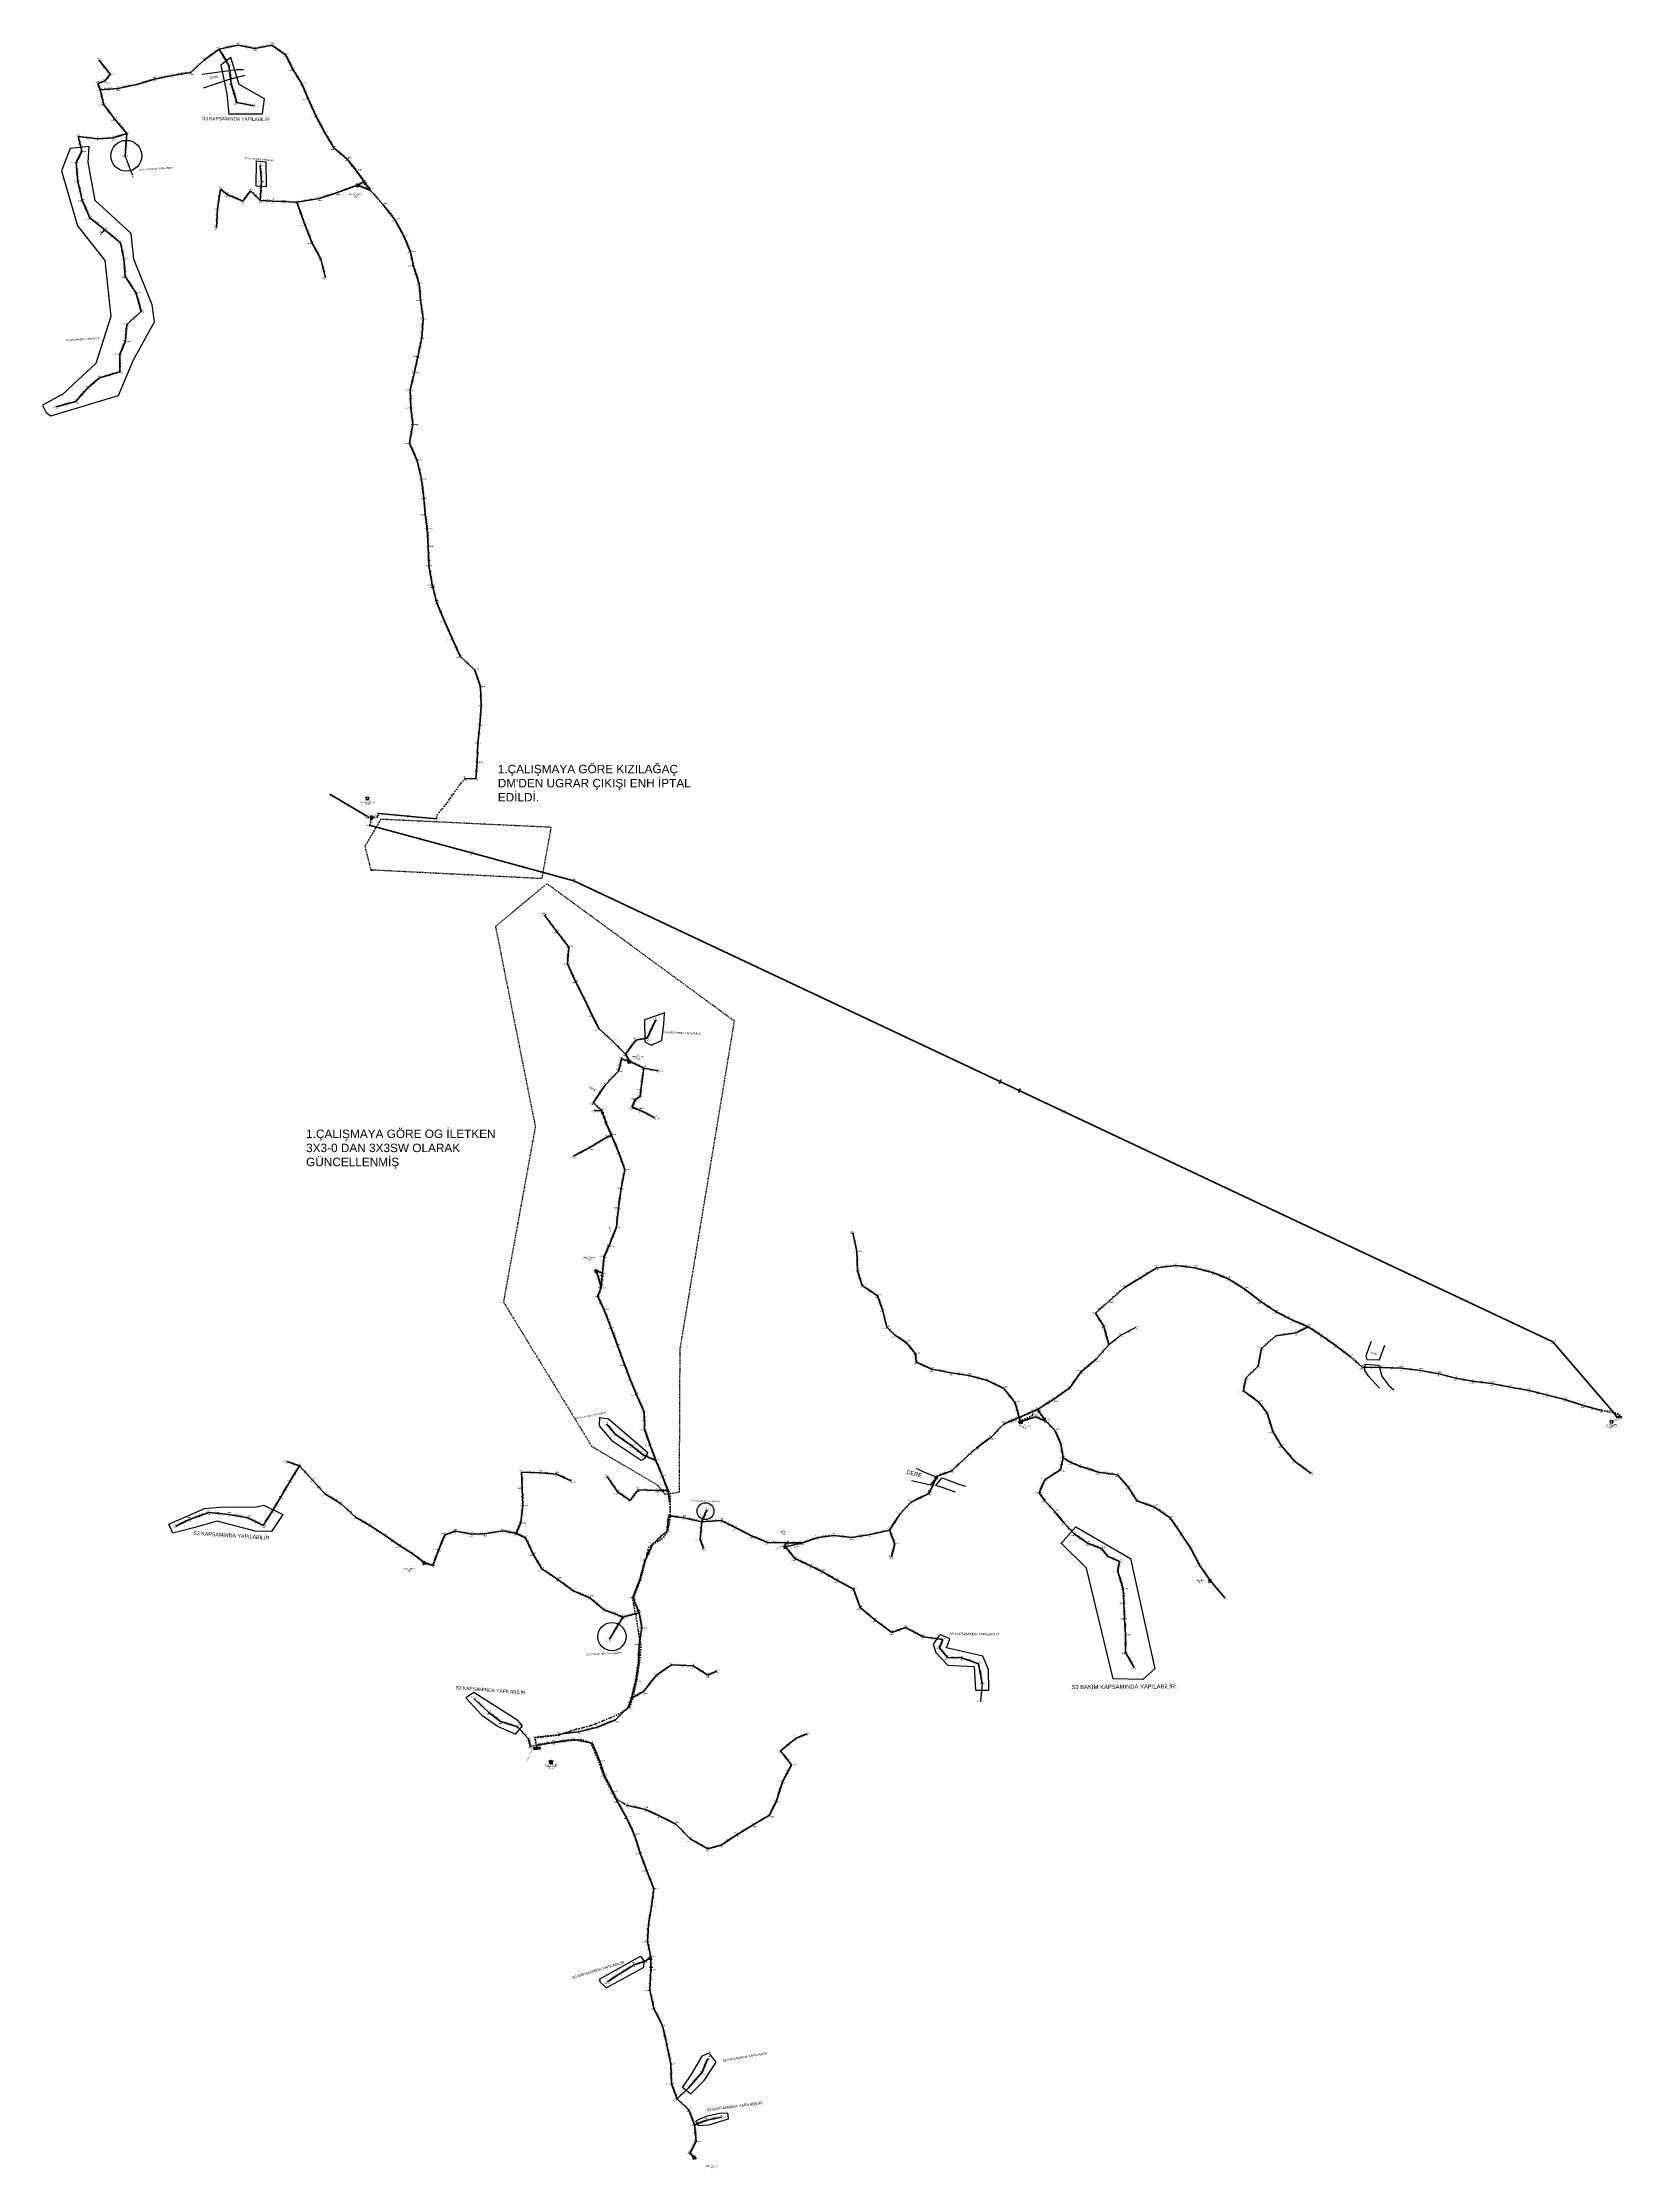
# Model space of a CAD drawing. Header units: millimetres. Extents: x 472380 to 475428, y 4017879 to 4021986.
import ezdxf
from ezdxf.enums import TextEntityAlignment as Align

# ---------------------------------------------------------------- set-up
doc = ezdxf.new("R2010")
doc.units = ezdxf.units.MM
doc.linetypes.add('DASHDOT', pattern=[5, 2.5, -1.25, 0, -1.25])
doc.linetypes.add('DASHEDXX', pattern=[5.05, 2, -1.175, 0.7, -1.175])
for name, color, linetype, lineweight in [('DIREK_AG_MEVCUT', 120, 'Continuous', 25), ('DIREK_AG_YENI', 108, 'Continuous', 25), ('DIREK_ENH_MEVCUT', 6, 'Continuous', 25), ('DIREK_ENH_YENI', 6, 'Continuous', 25), ('DIREK_OG_YENI', 10, 'Continuous', 25), ('HAT_ABONE_HAVAI_YENI', 30, 'Continuous', 30), ('HAT_AG_HAVAI_BYSK', 3, 'Continuous', 50), ('HAT_AG_HAVAI_MEVCUT', 126, 'Continuous', 50), ('HAT_AG_HAVAI_YENI', 3, 'Continuous', 50), ('HAT_AG_YERALTI_YENI', 3, 'DASHDOT', 50), ('HAT_ENH_HAVAI_BYSK', 6, 'Continuous', 70), ('HAT_ENH_HAVAI_MEVCUT', 6, 'Continuous', 70), ('HAT_ENH_HAVAI_YENI', 6, 'Continuous', 70), ('HAT_ENH_YERALTI_MEVCUT', 6, 'DASHDOT', 70), ('HAT_ENH_YERALTI_YENI', 6, 'DASHDOT', 70), ('HAT_OG_HAVAI_YENI', 1, 'Continuous', 70), ('HAT_OG_YERALTI_YENI', 1, 'DASHDOT', 70), ('KOFRE_ABONE_MEVCUT', 6, 'Continuous', 25), ('KULLANICI', 1, 'Continuous', 25), ('NODE_OG_MEVCUT', 5, 'Continuous', 25), ('TRAFO_MEVCUT', 5, 'Continuous', 30), ('TRAFO_TADILAT_BYSK', 5, 'Continuous', 30), ('TRAFO_YENI', 5, 'Continuous', 30)]:
    doc.layers.add(name, color=color, linetype=linetype, lineweight=lineweight)
doc.layers.add('NIA_AG', color=5, linetype='Continuous')
doc.layers.add('NIA_OG', color=6, linetype='Continuous')
doc.styles.add('Direk', font='B_CAD')
doc.styles.get("Standard").update_dxf_attribs({"font": 'Arial'})

# ---------------------------------------------------------------- blocks, each defined once
blk = doc.blocks.new('AG_NIA', base_point=(-64.4296, 129.8924))
at = {"layer": 'NIA_AG'}
for p, q in [((-64.429604, 132.292432), (-65.529604, 132.292432)), ((-64.429604, 127.492432), (-65.529604, 127.492432)), ((-64.429604, 127.492432), (-64.429604, 132.292432))]:
    blk.add_line(p, q, dxfattribs=at)
blk = doc.blocks.new('OG_NIA', base_point=(-43.6726, 128.9236))
at = {"layer": 'NIA_OG'}
for p, q in [((-43.672618, 132.403582), (-45.232618, 132.403582)), ((-43.672618, 125.443582), (-45.232618, 125.443582)), ((-43.672618, 125.443582), (-43.672618, 132.403582))]:
    blk.add_line(p, q, dxfattribs=at)
blk = doc.blocks.new('YENI_DIREK')
h = blk.add_hatch(color=32)
h.paths.add_polyline_path([(-3.3, -0.5), (-3.1, -0.6), (-2.6, 0.1), (-1.9, -0.3), (-1.8, -0.2), (-2.5, 0.3), (-2.1, 1), (-2.3, 1.1)])
h.paths.add_polyline_path([(-3.4, -0.2), (-3.3, -0.2), (-2.6, 1), (-2.7, 1.1)])
h.paths.add_polyline_path([(-3.5, 0.3), (-3.4, 0.2), (-3, 0.8), (-3.1, 0.9)])
h.paths.add_polyline_path([(-3.4, 0.7), (-3.5, 0.8), (-3.6, 0.7), (-3.5, 0.6)])
h.paths.add_polyline_path([(-1.3, -1.4), (-1.5, -1.4), (-1.5, -2.3), (-2.2, -2.3), (-2.5, -3.5), (-2.4, -3.5), (-2.2, -2.5), (-1.9, -2.5), (-2.1, -3.5), (-2, -3.5), (-1.8, -2.5), (-1.5, -2.5), (-1.7, -3.5), (-1.6, -3.5), (-1.4, -2.5), (-1.1, -2.5), (-1.3, -3.5), (-1.2, -3.5), (-1, -2.5), (-0.7, -2.5), (-0.9, -3.5), (-0.8, -3.5), (-0.5, -2.3), (-1.3, -2.3)])
at = {"layer": 'TRAFO_YENI'}
for points in [[(2.3, -1.6), (2.1, -1.9), (2, -1.4), (1.9, -1.4), (2, -2.3), (2.2, -2), (2.3, -2.7), (2.1, -2.7), (2.4, -2.9), (2.4, -2.9), (2.6, -2.5), (2.4, -2.6)], [(2.3, -1.6), (2.1, -1.9), (2, -1.4), (1.9, -1.4), (2, -2.3), (2.2, -2), (2.3, -2.7), (2.1, -2.7), (2.4, -2.9), (1.9, -3.2), (2.2, -3.8), (2.2, -3.7), (2, -3.3), (2.2, -3.1), (2.4, -3.6), (2.5, -3.6), (2.3, -3.1), (2.5, -2.9), (2.6, -3.4), (2.7, -3.4), (2.5, -2.9), (2.7, -2.8), (2.9, -3.2), (2.9, -3.2), (2.8, -2.7), (2.9, -2.6), (3.1, -3.1), (3.2, -3), (2.9, -2.4), (2.4, -2.9), (2.6, -2.5), (2.4, -2.6)], [(2.9, -2.6), (3.1, -3.1), (3.2, -3), (2.9, -2.4), (2.4, -2.9), (2.6, -2.5), (2.4, -2.6), (2.3, -1.6), (2.1, -1.9), (2, -1.4), (1.9, -1.4), (2, -2.3), (2.2, -2), (2.3, -2.7), (2.1, -2.7), (2.4, -2.9), (1.9, -3.2), (2.2, -3.8), (2.2, -3.7), (2, -3.3), (2.2, -3.1), (2.4, -3.6), (2.5, -3.6), (2.3, -3.1), (2.5, -2.9), (2.6, -3.4), (2.7, -3.4), (2.5, -2.9), (2.7, -2.8), (2.9, -3.2), (2.9, -3.2), (2.8, -2.7)]]:
    blk.add_hatch(color=32, dxfattribs=at).paths.add_polyline_path(points)
at = {"layer": 'TRAFO_TADILAT_BYSK', "color": 32, "flags": 128}
for points in [[(-3.5, 0.6), (-3.4, 0.7), (-3.5, 0.8), (-3.6, 0.7), (-3.5, 0.6)], [(-3.4, 0.2), (-3, 0.8), (-3.1, 0.9), (-3.5, 0.3), (-3.4, 0.2)], [(-3.3, -0.2), (-2.6, 1), (-2.7, 1.1), (-3.4, -0.2), (-3.3, -0.2)], [(-1.8, -0.2), (-2.5, 0.3), (-2.1, 1), (-2.3, 1.1), (-3.3, -0.5), (-3.1, -0.6), (-2.6, 0.1), (-1.9, -0.3), (-1.8, -0.2)], [(-1.3, -1.4), (-1.5, -1.4), (-1.5, -2.3), (-2.2, -2.3), (-2.5, -3.5), (-2.4, -3.5), (-2.2, -2.5), (-1.9, -2.5), (-2.1, -3.5), (-2, -3.5), (-1.8, -2.5), (-1.5, -2.5), (-1.7, -3.5), (-1.6, -3.5), (-1.4, -2.5), (-1.1, -2.5), (-1.3, -3.5), (-1.2, -3.5), (-1, -2.5), (-0.7, -2.5), (-0.9, -3.5), (-0.8, -3.5), (-0.5, -2.3), (-1.3, -2.3), (-1.3, -1.4)]]:
    blk.add_lwpolyline(points, dxfattribs=at)
at = {"layer": 'TRAFO_YENI', "linetype": 'Continuous'}
for p, q in [((-2.5, -1.4), (0, 2.9)), ((2.5, -1.4), (0, 2.9)), ((-2.5, -1.4), (2.5, -1.4))]:
    blk.add_line(p, q, dxfattribs=at)
at = {"layer": 'TRAFO_YENI', "color": 32, "flags": 128}
blk.add_lwpolyline([(1.9, -1.4), (2, -1.4), (2.1, -1.9), (2.3, -1.6), (2.4, -2.6), (2.6, -2.5), (2.4, -2.9), (2.9, -2.4), (3.2, -3), (3.1, -3.1), (2.9, -2.6), (2.8, -2.7), (2.9, -3.2), (2.9, -3.2), (2.7, -2.8), (2.5, -2.9), (2.7, -3.4), (2.6, -3.4), (2.5, -2.9), (2.3, -3.1), (2.5, -3.6), (2.4, -3.6), (2.2, -3.1), (2, -3.3), (2.2, -3.7), (2.2, -3.8), (1.9, -3.2), (2.4, -2.9), (2.1, -2.7), (2.3, -2.7), (2.2, -2), (2, -2.3), (1.9, -1.4)], dxfattribs=at)
at = {"layer": 'TRAFO_YENI', "linetype": 'Continuous'}
for points in [[(-2.5, -1.4), (0, -1.4), (0, 2.9)], [(0, -1.4), (0, 2.9), (2.5, -1.4)]]:
    blk.add_solid(points, dxfattribs=at)
blk = doc.blocks.new('YENI_BINA_KARE')
blk.add_hatch(color=5).paths.add_polyline_path([(-2.25, -2.25), (2.25, -2.25), (2.25, 2.25), (-2.25, 2.25)])
at = {"layer": 'TRAFO_TADILAT_BYSK', "linetype": 'Continuous'}
for p, q in [((-2.25, -2.25), (-2.25, 2.25)), ((-2.25, 2.25), (2.25, 2.25)), ((0, 1.8), (0, 2.7)), ((2.25, 2.25), (2.25, -2.25)), ((2.25, -2.25), (-2.25, -2.25))]:
    blk.add_line(p, q, dxfattribs=at)
blk = doc.blocks.new('YENI_BETKOSK')
at = {"layer": 'TRAFO_YENI', "linetype": 'Continuous'}
for p, q in [((-3.4, 2), (0, 3.6)), ((-1.8, 2), (-3.4, 2)), ((-1.8, -2), (-1.8, 2)), ((0, 3.6), (3.4, 2)), ((3.4, 2), (1.8, 2)), ((1.8, 2), (1.8, -2)), ((1.8, -2), (-1.8, -2))]:
    blk.add_line(p, q, dxfattribs=at)
for points in [[(-3.4, 2), (-1.8, 2), (-1.8, 2.752941)], [(-1.8, 2.752941), (0, -2), (0, 3.6)], [(-1.8, -2), (-1.8, 2.752941), (0, -2)], [(0, -2), (0, 3.6), (1.8, -2)], [(0, 3.6), (1.8, -2), (1.8, 2.752941)], [(1.8, 2), (1.8, 2.752941), (3.4, 2)]]:
    blk.add_solid(points, dxfattribs=at)
blk = doc.blocks.new('MEV_BINA_KARE')
at = {"layer": 'TRAFO_MEVCUT', "linetype": 'Continuous'}
for p, q in [((-2.25, -2.25), (-2.25, 2.25)), ((-2.25, 2.25), (2.25, 2.25)), ((0, 1.8), (0, 2.7)), ((2.25, 2.25), (2.25, -2.25)), ((2.25, -2.25), (-2.25, -2.25))]:
    blk.add_line(p, q, dxfattribs=at)
blk = doc.blocks.new('MEV_BETKOSK')
at = {"layer": 'TRAFO_MEVCUT', "linetype": 'Continuous'}
for p, q in [((-3.4, 2), (0, 3.6)), ((-1.8, 2), (-3.4, 2)), ((-1.8, -2), (-1.8, 2)), ((0, 3.6), (3.4, 2)), ((3.4, 2), (1.8, 2)), ((1.8, 2), (1.8, -2)), ((1.8, -2), (-1.8, -2))]:
    blk.add_line(p, q, dxfattribs=at)

msp = doc.modelspace()

# ---------------------------------------------------------------- linework, layer by layer
at = {"color": 4, "linetype": 'DASHEDXX', "lineweight": 30}
for points in [[(473011.991934, 4020389.214786), (473344.108043, 4020372.448949), (473361.997322, 4020470.790886), (473032.678447, 4020486.433756), (473001.921896, 4020434.469673), (473014.21671, 4020386.418096)], [(473567.054007, 4019200.521194), (473581.794774, 4019182.997175), (473609.376791, 4019187.489046), (473610.71686, 4019463.031009), (473715.658629, 4020096.577964), (473353.47552, 4020362.091896), (473254.180259, 4020279.643171), (473331.097657, 4019892.548306), (473269.571545, 4019554.370491), (473439.864479, 4019275.9317), (473566.390477, 4019201.071949)]]:
    msp.add_lwpolyline(points, dxfattribs=at)
at = {"layer": 'HAT_ABONE_HAVAI_YENI'}
for p, q in [((472539.452, 4021767.146), (472552.478, 4021730.599)), ((474462.586308, 4019489.967702), (474438.561, 4019471.467)), ((474490.869787, 4019505.227841), (474462.586308, 4019489.967702)), ((474193.995, 4018817.879), (474190.618114, 4018782.941805))]:
    msp.add_line(p, q, dxfattribs=at)
at = {"layer": 'HAT_AG_HAVAI_BYSK'}
for p, q in [((472500.013, 4021624.957), (472494.476, 4021619.176)), ((474662.471236, 4018983.255847), (474634.273, 4019016.331))]:
    msp.add_line(p, q, dxfattribs=at)
at = {"layer": 'HAT_AG_HAVAI_MEVCUT'}
for p, q in [((472720.591, 4021973.821), (472739.177, 4021942.063)), ((472739.177, 4021942.063), (472744.11, 4021906.35)), ((472744.11, 4021906.35), (472754.893, 4021870.416)), ((472754.893, 4021870.416), (472788.526, 4021864.293)), ((472455.573, 4021776.372), (472448.634, 4021804.816)), ((472539.452, 4021767.146), (472542.726, 4021810.633)), ((472444.624, 4021753.904), (472455.573, 4021776.372)), ((472447.907, 4021717.995), (472444.624, 4021753.904)), ((472799.745, 4021748.971), (472802.386, 4021718.302)), ((472456.299, 4021682.125), (472447.907, 4021717.995)), ((472802.386, 4021718.302), (472799.834, 4021681.167)), ((472471.156, 4021648.115), (472456.299, 4021682.125)), ((472500.013, 4021624.957), (472471.156, 4021648.115)), ((472530.05, 4021599.93), (472500.013, 4021624.957)), ((472536.96, 4021568.9), (472530.05, 4021599.93)), ((472539.252, 4021534.819), (472536.96, 4021568.9)), ((472560.782, 4021502.134), (472539.252, 4021534.819)), ((472570.222, 4021466.781), (472560.782, 4021502.134)), ((472542.669, 4021442.08), (472570.222, 4021466.781)), ((472528.996, 4021383.885), (472539.805, 4021410.382)), ((472539.805, 4021410.382), (472542.669, 4021442.08)), ((472528.998, 4021350.479), (472528.996, 4021383.885)), ((472466.436, 4021319.204), (472489.825, 4021338.745)), ((472489.825, 4021338.745), (472528.998, 4021350.479)), ((472406.072, 4021282.885), (472443.853, 4021293.366)), ((472443.853, 4021293.366), (472466.436, 4021319.204)), ((473546.795, 4020063.635), (473563.681, 4020098.968)), ((473525.151, 4020059.744), (473546.795, 4020063.635)), ((473485.259, 4019298.87), (473469.446, 4019318.618)), ((473517.884, 4019276.043), (473485.259, 4019298.87)), ((473540.18, 4019258.573), (473517.884, 4019276.043)), ((472851.293, 4019246.412), (472875.649, 4019237.814)), ((472875.649, 4019237.814), (472857.287, 4019207.766)), ((473563.521, 4019248.07), (473540.18, 4019258.573)), ((472857.287, 4019207.766), (472839.44, 4019177.092)), ((472839.44, 4019177.092), (472822.838, 4019149.769)), ((473652.451, 4019129.889), (473662.162, 4019152.751)), ((472663.229, 4019134.441), (472637.032, 4019121.596)), ((472700.864, 4019147.539), (472663.229, 4019134.441)), ((472739.577, 4019143.957), (472700.864, 4019147.539)), ((472776.228, 4019137.405), (472739.577, 4019143.957)), ((472805.955, 4019122.558), (472776.228, 4019137.405)), ((472822.838, 4019149.769), (472805.955, 4019122.558)), ((474351.506, 4019127.887), (474371.604, 4019106.845)), ((474371.604, 4019106.845), (474397.457, 4019088.533)), ((474397.457, 4019088.533), (474424.873, 4019077.437)), ((474424.873, 4019077.437), (474435.978, 4019063.779)), ((474435.978, 4019063.779), (474458.989, 4019053.313)), ((474458.989, 4019053.313), (474455.817, 4019033.71)), ((474455.817, 4019033.71), (474466.158, 4019000.077)), ((474466.158, 4019000.077), (474467.198, 4018973.147)), ((473500.1, 4018945.637), (473474.601, 4018902.962)), ((474467.198, 4018973.147), (474468.446, 4018942.693)), ((474079.663, 4018907.943), (474118.183, 4018902.336)), ((474468.446, 4018942.693), (474470.597, 4018911.735)), ((474470.597, 4018911.735), (474470.772, 4018877.459)), ((474118.183, 4018902.336), (474111.619, 4018886.703)), ((474111.619, 4018886.703), (474126.815, 4018868.066)), ((474126.815, 4018868.066), (474153.771, 4018867.04)), ((474153.771, 4018867.04), (474186.568, 4018855.803)), ((474470.772, 4018877.459), (474487.271, 4018848.541)), ((474186.568, 4018855.803), (474193.995, 4018817.879)), ((473241.471, 4018761.863), (473213.069, 4018787.869)), ((473264.11, 4018744.429), (473241.471, 4018761.863)), ((473297.059, 4018733.988), (473264.11, 4018744.429)), ((473317.874, 4018710.671), (473297.059, 4018733.988)), ((473494.67, 4018257.669), (473470.766, 4018241.375)), ((473521.96, 4018274.449), (473494.67, 4018257.669)), ((473545.333, 4018282.151), (473521.96, 4018274.449)), ((473653.25, 4018066.81), (473664.103, 4018093.386)), ((473627.635, 4018037.526), (473653.25, 4018066.81)), ((473605.002, 4018015.408), (473627.635, 4018037.526)), ((473638.748, 4017965.639), (473662.081, 4017974.635)), ((473662.081, 4017974.635), (473690.826, 4017980.156))]:
    msp.add_line(p, q, dxfattribs=at)
at = {"layer": 'HAT_AG_HAVAI_YENI'}
for p, q in [((472490.737, 4021895.354), (472497.268, 4021867.397)), ((472518.956, 4021839.254), (472497.268, 4021867.397)), ((472542.726, 4021810.633), (472518.956, 4021839.254)), ((472448.634, 4021804.816), (472486.322, 4021800.599)), ((472486.322, 4021800.599), (472516.324, 4021802.472)), ((472516.324, 4021802.472), (472542.726, 4021810.633)), ((472717.795787, 4021665.187949), (472723.29, 4021703.419)), ((472723.29, 4021703.419), (472736.184, 4021693.017)), ((472766.491, 4021679.907), (472781.353, 4021699.862)), ((472781.353, 4021699.862), (472799.834, 4021681.167)), ((472987.979, 4021711.191), (472949.16, 4021696.532)), ((472987.979, 4021711.191), (473012.972, 4021700.88)), ((472715.857, 4021629.095), (472717.795787, 4021665.187949)), ((472736.184, 4021693.017), (472766.491, 4021679.907)), ((472799.834, 4021681.167), (472824.57, 4021680.081)), ((472824.57, 4021680.081), (472870.900672, 4021678.315664)), ((472913.586067, 4021685.100198), (472870.900672, 4021678.315664)), ((472870.900672, 4021678.315664), (472885.893364, 4021634.976334)), ((472949.16, 4021696.532), (472913.586067, 4021685.100198)), ((472899.427595, 4021600.316664), (472885.893364, 4021634.976334)), ((472916.931, 4021567.847), (472899.427595, 4021600.316664)), ((472925.806, 4021532.123), (472916.931, 4021567.847)), ((473349.081, 4020301.322), (473372.211, 4020270.492)), ((473372.211, 4020270.492), (473395.541, 4020239.735)), ((473395.541, 4020239.735), (473393.584, 4020207.47)), ((473393.584, 4020207.47), (473408.536, 4020173.299)), ((473408.536, 4020173.299), (473424.584, 4020141.39)), ((473424.584, 4020141.39), (473440.292, 4020108.656)), ((473440.292, 4020108.656), (473454.057, 4020082.46)), ((473454.057, 4020082.46), (473481.182, 4020056.939)), ((473481.182, 4020056.939), (473505.032, 4020032.66)), ((473525.151, 4020059.744), (473505.032, 4020032.66)), ((473505.032, 4020032.66), (473512.829572, 4020019.148068)), ((473512.829572, 4020019.148068), (473540.739, 4020005.694)), ((473540.739, 4020005.694), (473534.654, 4019963.381)), ((473540.739, 4020005.694), (473567.815, 4020000.667)), ((473523.012, 4019943.885), (473518.005, 4019929.976)), ((473523.012, 4019943.885), (473533.998, 4019951.588)), ((473533.998, 4019951.588), (473534.654, 4019963.381)), ((473459.42, 4019923.694), (473445.417, 4019923.813)), ((473518.005, 4019929.976), (473533.92, 4019924.35)), ((473533.92, 4019924.35), (473562.013, 4019910.243)), ((473436.357, 4019852.476), (473405.053, 4019835.914)), ((473469.535, 4019872.5), (473436.357, 4019852.476)), ((473478.488, 4019875.941), (473469.535, 4019872.5)), ((473943.96, 4019687.703), (473951.676, 4019651.641)), ((473951.676, 4019651.641), (473953.274, 4019614.775)), ((473448.891, 4019614.976), (473458.147, 4019582.99)), ((473953.274, 4019614.775), (473962.069, 4019586.085)), ((473962.069, 4019586.085), (473991.609, 4019565.963)), ((473991.609, 4019565.963), (474001.804, 4019536.96)), ((474001.804, 4019536.96), (474009.76, 4019505.883)), ((474009.76, 4019505.883), (474025.574, 4019490.271)), ((474025.574, 4019490.271), (474047.752, 4019475.477)), ((474733.205391, 4019464.50806), (474760.681117, 4019488.981018)), ((474760.681117, 4019488.981018), (474799.957893, 4019495.084132)), ((474823.46, 4019506.518), (474799.957893, 4019495.084132)), ((474047.752, 4019475.477), (474064.981, 4019454.221)), ((474064.981, 4019454.221), (474066.666, 4019437.816)), ((474727.068043, 4019430.291084), (474733.205391, 4019464.50806)), ((474066.666, 4019437.816), (474096.806, 4019424.306)), ((474096.806, 4019424.306), (474133.597, 4019417.439)), ((474133.597, 4019417.439), (474168.167, 4019412.529)), ((474168.167, 4019412.529), (474204.366, 4019402.826)), ((474204.366, 4019402.826), (474235.997, 4019387.017)), ((474698.324281, 4019382.620855), (474702.93696, 4019407.253392)), ((474702.93696, 4019407.253392), (474727.068043, 4019430.291084)), ((474235.997, 4019387.017), (474257.398, 4019359.553)), ((474257.398, 4019359.553), (474265.152, 4019331.332)), ((474728.803, 4019360.342), (474698.324281, 4019382.620855)), ((474744.38, 4019339.635), (474728.803, 4019360.342)), ((474267.674, 4019322.904), (474296.789, 4019332.78)), ((474296.789, 4019332.78), (474317.059, 4019324.492)), ((474755.061757, 4019304.119707), (474744.38, 4019339.635)), ((474771.475, 4019276.992), (474755.061757, 4019304.119707)), ((474796.747, 4019246.856), (474771.475, 4019276.992)), ((472900.849536, 4019210.367185), (472875.649, 4019237.814)), ((474350.014, 4019253.224), (474345.058, 4019230.211)), ((474796.747, 4019246.856), (474828.886, 4019223.318)), ((472924.935527, 4019183.7546), (472900.849536, 4019210.367185)), ((473340.260559, 4019224.671904), (473304.426, 4019225.834)), ((473304.426, 4019225.834), (473305.436004, 4019195.160717)), ((473305.436004, 4019195.160717), (473306.737, 4019161.484)), ((473371.805, 4019221.567), (473340.260559, 4019224.671904)), ((473400.281, 4019208.792), (473371.805, 4019221.567)), ((473469.577, 4019217.668), (473490.024786, 4019187.638276)), ((473513.956, 4019171.196), (473529.71, 4019191.773)), ((473529.71, 4019191.773), (473565.358, 4019190.549)), ((474315.178, 4019211.005), (474303.916, 4019186.042)), ((474345.058, 4019230.211), (474315.178, 4019211.005)), ((472956.40967, 4019164.649374), (472924.935527, 4019183.7546)), ((472983.705, 4019139.02), (472956.40967, 4019164.649374)), ((473306.737, 4019161.484), (473303.202508, 4019128.407149)), ((473490.024786, 4019187.638276), (473513.956, 4019171.196)), ((473587.243, 4019190.136), (473565.358, 4019190.549)), ((473587.243, 4019190.136), (473590.336, 4019169.46)), ((474303.916, 4019186.042), (474314.808, 4019170.58)), ((474314.808, 4019170.58), (474334.321, 4019149.35)), ((473011.506621, 4019122.878502), (472983.705, 4019139.02)), ((473040.998799, 4019103.185398), (473011.506621, 4019122.878502)), ((473303.202508, 4019128.407149), (473294.212, 4019107.525)), ((473652.451, 4019129.889), (473649.548, 4019095.998)), ((474014.781, 4019113.63), (474025.552, 4019086.853)), ((474334.321, 4019149.35), (474351.506, 4019127.887)), ((473068.774639, 4019084.122465), (473040.998799, 4019103.185398)), ((473095.048935, 4019067.494997), (473068.774639, 4019084.122465)), ((473649.548, 4019095.998), (473655.722, 4019078.723)), ((473846.724, 4019089.07), (473814.121346, 4019081.603591)), ((473814.121346, 4019081.603591), (473832.089636, 4019059.093782)), ((474025.552, 4019086.853), (474018.583, 4019062.458)), ((473116.563, 4019051.178), (473095.048935, 4019067.494997)), ((473832.089636, 4019059.093782), (473863.477791, 4019044.4277)), ((473863.477791, 4019044.4277), (473885.532088, 4019033.439858)), ((473885.532088, 4019033.439858), (473913.139738, 4019017.141085)), ((473913.139738, 4019017.141085), (473945.543, 4018999.503)), ((473945.543, 4018999.503), (473958.262677, 4018964.311182)), ((473958.262677, 4018964.311182), (473986.613, 4018940.71)), ((473986.613, 4018940.71), (474019.392, 4018916.175)), ((474019.392, 4018916.175), (474046.146, 4018925.473)), ((474046.146, 4018925.473), (474079.663, 4018907.943)), ((473564.980234, 4018833.703529), (473540.213199, 4018802.099772)), ((473594.312065, 4018853.353512), (473564.980234, 4018833.703529)), ((473635.836, 4018851.439), (473594.312065, 4018853.353512)), ((473664.535, 4018833.801), (473635.836, 4018851.439)), ((473681.439, 4018841.709), (473664.535, 4018833.801)), ((473517.071, 4018789.357), (473540.213199, 4018802.099772)), ((473321.348, 4018696.349), (473317.874, 4018710.671)), ((473804.405, 4018687.382), (473834.923, 4018711.992)), ((473834.923, 4018711.992), (473856.227, 4018720.513)), ((473825.977, 4018660.825), (473804.405, 4018687.382)), ((473808.429383, 4018627.43288), (473825.977, 4018660.825)), ((473796.696487, 4018591.315103), (473808.429383, 4018627.43288)), ((473508.74, 4018582.222), (473544.008981, 4018574.630555)), ((473783.543522, 4018563.500608), (473796.696487, 4018591.315103)), ((473544.008981, 4018574.630555), (473570.020337, 4018561.980588)), ((473570.020337, 4018561.980588), (473602.332862, 4018545.960431)), ((473602.332862, 4018545.960431), (473630.178829, 4018517.771914)), ((473720.354565, 4018525.715602), (473752.055793, 4018544.640003)), ((473752.055793, 4018544.640003), (473783.543522, 4018563.500608)), ((473630.178829, 4018517.771914), (473663.978, 4018498.265)), ((473663.978, 4018498.265), (473689.857807, 4018505.23469)), ((473689.857807, 4018505.23469), (473720.354565, 4018525.715602)), ((473554.095, 4018290.04), (473545.333, 4018282.151))]:
    msp.add_line(p, q, dxfattribs=at)
at = {"layer": 'HAT_AG_YERALTI_YENI', "flags": 128}
for points in [[(474267.674, 4019322.904), (474268.410888, 4019325.546506), (474287.280377, 4019333.209661), (474293.048343, 4019335.928845), (474290.16436, 4019341.490813), (474299.426014, 4019345.398728), (474300.871, 4019346.599)], [(473508.74, 4018582.222), (473485.698378, 4018595.892554), (473479.57115, 4018608.077382), (473461.826872, 4018641.201894), (473453.899315, 4018667.153594), (473439.058002, 4018702.024904), (473419.778122, 4018709.718753), (473403.666298, 4018708.270499), (473366.718675, 4018703.426045), (473334.968493, 4018698.343231), (473333.715197, 4018696.324031), (473333.645569, 4018694.095948), (473334.313, 4018692.436)]]:
    msp.add_lwpolyline(points, dxfattribs=at)
at = {"layer": 'HAT_ENH_HAVAI_BYSK'}
msp.add_line((472488.221, 4021952.971), (472510.241, 4021925.135), dxfattribs=at)
at = {"layer": 'HAT_ENH_HAVAI_MEVCUT'}
for p, q in [((473005.993, 4020492.365), (472934.513797, 4020534.803107)), ((473010.12, 4020475.335), (473207.986347, 4020421.397215)), ((473405.779009, 4020367.465824), (473207.986347, 4020421.397215)), ((473405.779009, 4020367.465824), (475295.742, 4019477.16)), ((475417.353, 4019335.492), (475295.742, 4019477.16))]:
    msp.add_line(p, q, dxfattribs=at)
at = {"layer": 'HAT_ENH_HAVAI_YENI'}
msp.add_line((473028.337, 4020497.453), (473140.78, 4020487.34), dxfattribs=at)
at = {"layer": 'HAT_ENH_YERALTI_MEVCUT', "flags": 128}
for points in [[(473014.595, 4020489.524), (473011.348552, 4020489.149932), (473008.546969, 4020490.015127), (473006.52818, 4020491.457118), (473005.993, 4020492.365)], [(473010.12, 4020475.335), (473012.919991, 4020477.368679), (473014.032385, 4020484.04304), (473014.032385, 4020485.443831), (473014.114784, 4020488.369014), (473014.595, 4020489.524)], [(475417.353, 4019335.492), (475417.177127, 4019333.329738), (475418.480826, 4019332.026039), (475421.367587, 4019332.11916), (475424.921, 4019331.897)]]:
    msp.add_lwpolyline(points, dxfattribs=at)
at = {"layer": 'HAT_ENH_YERALTI_YENI', "flags": 128}
msp.add_lwpolyline([(473014.595, 4020489.524), (473016.899992, 4020489.901339), (473021.21012, 4020490.0598), (473028.277463, 4020490.883795), (473026.914702, 4020495.003771), (473026.217475, 4020497.158835), (473027.738697, 4020497.317296), (473028.337, 4020497.453)], dxfattribs=at)
at = {"layer": 'HAT_OG_HAVAI_YENI'}
for p, q in [((472665.817, 4021928.818), (472692.074665, 4021952.291791)), ((472692.074665, 4021952.291791), (472720.591, 4021973.821)), ((472720.591, 4021973.821), (472757.466, 4021981.293)), ((472757.466, 4021981.293), (472789.867, 4021974.767)), ((472789.867, 4021974.767), (472822.585, 4021981.5)), ((472822.585, 4021981.5), (472848.989, 4021962.379)), ((472848.989, 4021962.379), (472862.716915, 4021934.729696)), ((472500.424, 4021912.374), (472486.648, 4021907.531)), ((472486.648, 4021907.531), (472490.737, 4021895.354)), ((472510.241, 4021925.135), (472500.424, 4021912.374)), ((472525.068, 4021897.787), (472561.652031, 4021905.287276)), ((472561.652031, 4021905.287276), (472596.09, 4021915.691)), ((472596.09, 4021915.691), (472630.880328, 4021922.738449)), ((472630.880328, 4021922.738449), (472665.817, 4021928.818)), ((472862.716915, 4021934.729696), (472880.703881, 4021905.368423)), ((472880.703881, 4021905.368423), (472891.854738, 4021878.715356)), ((472490.737, 4021895.354), (472525.068, 4021897.787)), ((472891.854738, 4021878.715356), (472907.191313, 4021844.636905)), ((472907.191313, 4021844.636905), (472925.023487, 4021811.968862)), ((472925.023487, 4021811.968862), (472941.840105, 4021783.228334)), ((472941.840105, 4021783.228334), (472968.05099, 4021760.956695)), ((472968.05099, 4021760.956695), (472986.7, 4021737.435)), ((472986.7, 4021737.435), (473000.509, 4021717.561)), ((472987.979, 4021711.191), (473000.509, 4021717.561)), ((473000.509, 4021717.561), (473012.972, 4021700.88)), ((473012.972, 4021700.88), (473037.244126, 4021673.08707)), ((473037.244126, 4021673.08707), (473060.382012, 4021643.657472)), ((473060.382012, 4021643.657472), (473077.602476, 4021611.34153)), ((473077.602476, 4021611.34153), (473089.840777, 4021581.577343)), ((473089.840777, 4021581.577343), (473095.095609, 4021556.242882)), ((473095.095609, 4021556.242882), (473106.731644, 4021520.349383)), ((473106.731644, 4021520.349383), (473109.564734, 4021488.869345)), ((473109.564734, 4021488.869345), (473114.396925, 4021452.955709)), ((473114.396925, 4021452.955709), (473112.094, 4021416.001)), ((473112.094, 4021416.001), (473104.282462, 4021379.261729)), ((473104.282462, 4021379.261729), (473098.16644, 4021350.021698)), ((473098.16644, 4021350.021698), (473089.804122, 4021315.353977)), ((473089.804122, 4021315.353977), (473090.723334, 4021281.036939)), ((473094.706, 4021248.867), (473088.25, 4021212.786)), ((473090.723334, 4021281.036939), (473094.706, 4021248.867)), ((473088.25, 4021212.786), (473102.745609, 4021178.506697)), ((473102.745609, 4021178.506697), (473111.637338, 4021142.829287)), ((473111.637338, 4021142.829287), (473115.575132, 4021105.947973)), ((473115.575132, 4021105.947973), (473118.63161, 4021075.29201)), ((473118.63161, 4021075.29201), (473122.304089, 4021047.52232)), ((473122.304089, 4021047.52232), (473124.342259, 4021013.546486)), ((473124.342259, 4021013.546486), (473125.813733, 4020975.777762)), ((473125.813733, 4020975.777762), (473132.094, 4020939.742)), ((473132.094, 4020939.742), (473141.095, 4020904.242)), ((473141.095, 4020904.242), (473155.571915, 4020869.093106)), ((473155.571915, 4020869.093106), (473170.530109, 4020835.294846)), ((473170.530109, 4020835.294846), (473186.287, 4020801.561)), ((473186.287, 4020801.561), (473214.495, 4020774.216)), ((473214.495, 4020774.216), (473225.58358, 4020742.142855)), ((473225.58358, 4020742.142855), (473226.37519, 4020705.643055)), ((473226.37519, 4020705.643055), (473223.766314, 4020668.998999)), ((473220.401804, 4020633.587584), (473218.923304, 4020596.919057)), ((473223.766314, 4020668.998999), (473220.401804, 4020633.587584)), ((473218.923304, 4020596.919057), (473216.378, 4020564.26)), ((473216.378, 4020564.26), (473195.466, 4020565.362)), ((473497.439, 4020023.476), (473492.503, 4020000.905)), ((473497.439, 4020023.476), (473512.829572, 4020019.148068)), ((473466.201, 4019973.218), (473442.842, 4019938.983)), ((473492.503, 4020000.905), (473466.201, 4019973.218)), ((473442.842, 4019938.983), (473459.42, 4019923.694)), ((473459.42, 4019923.694), (473468.804, 4019897.606)), ((473468.804, 4019897.606), (473478.488, 4019875.941)), ((473478.488, 4019875.941), (473492.125, 4019842.3)), ((473492.125, 4019842.3), (473503.735, 4019809.598)), ((473503.735, 4019809.598), (473496.869035, 4019773.247661)), ((473496.869035, 4019773.247661), (473491.789, 4019735.595)), ((473491.789, 4019735.595), (473487.986, 4019698.608)), ((473487.986, 4019698.608), (473473.881, 4019663.713)), ((473473.881, 4019663.713), (473464.048675, 4019641.312136)), ((473448.891, 4019614.976), (473460.955, 4019609.797)), ((473460.955, 4019609.797), (473458.147, 4019582.99)), ((473464.048675, 4019641.312136), (473460.955, 4019609.797)), ((474531.14, 4019620.388), (474499.444, 4019601.269)), ((474567.898, 4019624.725), (474531.14, 4019620.388)), ((474604.771, 4019620.458), (474567.898, 4019624.725)), ((474640.554, 4019610.936), (474604.771, 4019620.458)), ((474669.97, 4019598.692), (474640.554, 4019610.936)), ((473458.147, 4019582.99), (473451.566, 4019564.995)), ((473451.566, 4019564.995), (473464.087734, 4019538.53504)), ((474467.958, 4019581.822), (474440.307, 4019557.159)), ((474499.444, 4019601.269), (474467.958, 4019581.822)), ((474701.413, 4019578.603), (474669.97, 4019598.692)), ((474730.598, 4019556.173), (474701.413, 4019578.603)), ((473464.087734, 4019538.53504), (473477.772387, 4019504.072669)), ((474440.307, 4019557.159), (474412.429, 4019532.655)), ((474412.429, 4019532.655), (474428.575, 4019507.069)), ((474761.301, 4019535.133), (474730.598, 4019556.173)), ((474794.293, 4019518.752), (474761.301, 4019535.133)), ((473477.772387, 4019504.072669), (473489.851609, 4019470.168651)), ((474428.575, 4019507.069), (474438.561, 4019471.467)), ((474823.46, 4019506.518), (474794.293, 4019518.752)), ((474849.702, 4019488.964), (474823.46, 4019506.518)), ((474876.022, 4019470.095), (474849.702, 4019488.964)), ((473489.851609, 4019470.168651), (473503.013212, 4019433.901283)), ((474413.945528, 4019443.759807), (474384.539, 4019418.865)), ((474438.561, 4019471.467), (474413.945528, 4019443.759807)), ((474905.182, 4019448.48), (474876.022, 4019470.095)), ((474927.414, 4019428.763), (474905.182, 4019448.48)), ((473503.013212, 4019433.901283), (473514.236017, 4019404.434318)), ((473514.236017, 4019404.434318), (473525.911396, 4019376.697397)), ((474384.539, 4019418.865), (474362.946, 4019388.299)), ((474964.959, 4019427.616), (474927.414, 4019428.763)), ((474964.959, 4019427.616), (475002.972, 4019426.404)), ((475040.117, 4019422.04), (475002.972, 4019426.404)), ((475075.852, 4019415.357), (475040.117, 4019422.04)), ((475108.124, 4019407.493), (475075.852, 4019415.357)), ((475140.908, 4019401.74), (475108.124, 4019407.493)), ((475177.605, 4019396.748), (475140.908, 4019401.74)), ((473525.911396, 4019376.697397), (473541.246, 4019341.663)), ((474332.069, 4019366.657), (474300.871, 4019346.599)), ((474362.946, 4019388.299), (474332.069, 4019366.657)), ((475213.455, 4019390.134), (475177.605, 4019396.748)), ((475249.834, 4019383.418), (475213.455, 4019390.134)), ((475282.801, 4019375.098), (475249.834, 4019383.418)), ((475318.996, 4019365.984), (475282.801, 4019375.098)), ((475354.003, 4019354.235), (475318.996, 4019365.984)), ((473541.246, 4019341.663), (473542.204, 4019308.09)), ((474236.353, 4019319.207), (474211.233, 4019293.335)), ((474236.353, 4019319.207), (474265.152, 4019331.332)), ((474265.152, 4019331.332), (474300.871, 4019346.599)), ((474265.152, 4019331.332), (474267.674, 4019322.904)), ((474300.871, 4019346.599), (474317.059, 4019324.492)), ((474317.059, 4019324.492), (474334.846, 4019305.777)), ((475389.803, 4019344.768), (475354.003, 4019354.235)), ((473542.204, 4019308.09), (473552.394, 4019279.154)), ((473552.394, 4019279.154), (473563.521, 4019248.07)), ((474211.233, 4019293.335), (474183.451, 4019272.747)), ((474334.846, 4019305.777), (474345.935, 4019279.501)), ((474345.935, 4019279.501), (474350.014, 4019253.224)), ((473563.521, 4019248.07), (473576.902378, 4019217.128451)), ((474159.954, 4019251.763), (474135.524, 4019228.186)), ((474183.451, 4019272.747), (474159.954, 4019251.763)), ((474350.014, 4019253.224), (474365.011408, 4019244.106797)), ((474365.011408, 4019244.106797), (474382.496, 4019236.996)), ((474382.496, 4019236.996), (474417.953, 4019225.979)), ((473587.243, 4019190.136), (473576.902378, 4019217.128451)), ((474107.139, 4019218.208), (474090.644, 4019184.417)), ((474135.524, 4019228.186), (474107.139, 4019218.208)), ((474417.953, 4019225.979), (474455.033, 4019220.575)), ((474455.033, 4019220.575), (474476.134, 4019196.086)), ((474476.134, 4019196.086), (474492.637411, 4019170.046605)), ((474056.942, 4019167.66), (474035.785, 4019145.068)), ((474090.644, 4019184.417), (474056.942, 4019167.66)), ((474492.637411, 4019170.046605), (474526.847, 4019158.345)), ((474526.847, 4019158.345), (474557.809, 4019136.842)), ((473156.537, 4019104.786), (473177.103727, 4019111.587493)), ((473177.103727, 4019111.587493), (473208.853, 4019105.969)), ((473233.129454, 4019106.327062), (473268.478241, 4019112.375975)), ((473268.478241, 4019112.375975), (473294.212, 4019107.525)), ((473557.871, 4019087.26), (473585.712, 4019112.559)), ((473588.713, 4019141.079), (473585.712, 4019112.559)), ((473588.713, 4019141.079), (473617.028156, 4019137.507152)), ((473617.028156, 4019137.507152), (473652.451, 4019129.889)), ((473652.451, 4019129.889), (473690.16, 4019132.202)), ((473690.16, 4019132.202), (473717.154, 4019118.576)), ((473717.154, 4019118.576), (473748.738, 4019102.694)), ((474014.781, 4019113.63), (473978.25, 4019105.39)), ((474035.785, 4019145.068), (474014.781, 4019113.63)), ((474557.809, 4019136.842), (474577.475, 4019107.03)), ((473133.234, 4019045.468), (473144.336, 4019074.492)), ((473144.336, 4019074.492), (473156.537, 4019104.786)), ((473208.853, 4019105.969), (473233.129454, 4019106.327062)), ((473294.212, 4019107.525), (473312.02816, 4019098.956248)), ((473312.02816, 4019098.956248), (473326.939077, 4019067.683773)), ((473542.781794, 4019053.805567), (473557.871, 4019087.26)), ((473748.738, 4019102.694), (473779.659, 4019090.188)), ((473814.118, 4019089.344), (473779.659, 4019090.188)), ((473846.724, 4019089.07), (473814.118, 4019089.344)), ((473814.118, 4019089.344), (473814.121346, 4019081.603591)), ((473877.060514, 4019099.495221), (473846.724, 4019089.07)), ((473907.546, 4019103.496), (473877.060514, 4019099.495221)), ((473942.044, 4019099.453), (473907.546, 4019103.496)), ((473978.25, 4019105.39), (473942.044, 4019099.453)), ((474577.475, 4019107.03), (474596.337, 4019079.328)), ((474596.337, 4019079.328), (474613.571, 4019046.309)), ((473116.563, 4019051.178), (473133.234, 4019045.468)), ((473326.939077, 4019067.683773), (473343.562632, 4019038.779134)), ((473343.562632, 4019038.779134), (473374.898515, 4019018.143702)), ((473533.078272, 4019017.532401), (473542.781794, 4019053.805567)), ((474613.571, 4019046.309), (474634.273, 4019016.331)), ((473374.898515, 4019018.143702), (473404.013798, 4018996.599646)), ((473404.013798, 4018996.599646), (473436.344555, 4018983.32865)), ((473519.679, 4018983.452), (473533.078272, 4019017.532401)), ((473436.344555, 4018983.32865), (473464.813, 4018959.241)), ((473485.497788, 4018951.905686), (473464.813, 4018959.241)), ((473500.1, 4018945.637), (473485.497788, 4018951.905686)), ((473531.372, 4018953.967), (473500.1, 4018945.637)), ((473531.372, 4018953.967), (473519.679, 4018983.452)), ((473536.937, 4018924.956), (473531.372, 4018953.967)), ((473531.76003, 4018892.528404), (473536.937, 4018924.956)), ((473530.68102, 4018857.318214), (473531.76003, 4018892.528404)), ((473517.071, 4018789.357), (473525.343811, 4018823.353974)), ((473525.343811, 4018823.353974), (473530.68102, 4018857.318214)), ((473511.83, 4018773.421), (473517.071, 4018789.357)), ((473451.279413, 4018733.293448), (473485.660327, 4018747.157305)), ((473485.660327, 4018747.157305), (473511.83, 4018773.421)), ((473367.168, 4018704.213), (473404.654709, 4018709.789996)), ((473376.348, 4018719.832), (473415.028, 4018724.031)), ((473404.654709, 4018709.789996), (473440.633, 4018702.138)), ((473415.028, 4018724.031), (473451.279413, 4018733.293448)), ((473440.633, 4018702.138), (473455.475023, 4018667.033538)), ((473455.475023, 4018667.033538), (473464.434954, 4018639.570171)), ((473464.434954, 4018639.570171), (473481.501247, 4018607.466963)), ((473481.501247, 4018607.466963), (473489.18369, 4018590.72362)), ((473489.18369, 4018590.72362), (473507.244996, 4018558.447707)), ((473507.244996, 4018558.447707), (473522.500075, 4018525.043378)), ((473522.500075, 4018525.043378), (473533.364042, 4018490.190058)), ((473533.364042, 4018490.190058), (473545.54, 4018457.002)), ((473545.54, 4018457.002), (473560.20247, 4018421.349118)), ((473560.20247, 4018421.349118), (473555.408804, 4018387.274038)), ((473555.408804, 4018387.274038), (473549.462, 4018351.518)), ((473549.462, 4018351.518), (473547.714125, 4018318.967382)), ((473547.714125, 4018318.967382), (473554.095, 4018290.04)), ((473554.095, 4018290.04), (473554.44, 4018264.803)), ((473552.28377, 4018225.355686), (473554.44, 4018264.803)), ((473560.18504, 4018190.307797), (473552.28377, 4018225.355686)), ((473576.901927, 4018156.390672), (473560.18504, 4018190.307797)), ((473584.947264, 4018119.872377), (473576.901927, 4018156.390672)), ((473592.699805, 4018082.857901), (473584.947264, 4018119.872377)), ((473593.787335, 4018044.378153), (473592.699805, 4018082.857901)), ((473605.002, 4018015.408), (473593.787335, 4018044.378153)), ((473627.283, 4017994.018), (473605.002, 4018015.408)), ((473638.748, 4017965.639), (473627.283, 4017994.018)), ((473641.451, 4017933.924), (473638.748, 4017965.639)), ((473629.466, 4017910.204), (473641.451, 4017933.924)), ((473629.466, 4017910.204), (473638.012, 4017902.906))]:
    msp.add_line(p, q, dxfattribs=at)
at = {"layer": 'HAT_OG_YERALTI_YENI', "flags": 128}
for points in [[(473195.466, 4020565.362), (473185.439933, 4020553.595343), (473176.109836, 4020540.853494), (473161.018833, 4020518.52638), (473150.853205, 4020505.784531), (473147.928846, 4020503.20831), (473141.871245, 4020494.992254), (473140.060928, 4020490.118323), (473140.78, 4020487.34)], [(475389.803, 4019344.768), (475401.873723, 4019342.995004), (475409.716246, 4019340.744541), (475417.422378, 4019339.789799), (475421.582325, 4019338.63047), (475424.173767, 4019336.584594), (475425.674076, 4019332.765626), (475424.921, 4019331.897)], [(473334.313, 4018692.436), (473333.366218, 4018696.624941), (473331.012806, 4018710.021289), (473330.560226, 4018712.917797), (473376.27074, 4018718.077201), (473409.942643, 4018729.210653), (473442.256808, 4018737.538113), (473485.655147, 4018755.442799), (473505.659154, 4018766.123671), (473513.443519, 4018772.550298), (473519.121332, 4018789.001545), (473526.724665, 4018823.488091), (473532.148055, 4018858.034473), (473535.044562, 4018886.728003), (473533.86172, 4018896.111593), (473527.887673, 4018932.046392), (473525.085343, 4018949.858374), (473521.101837, 4018967.229715), (473520.739773, 4018982.88896), (473534.217238, 4019017.690988), (473543.751644, 4019053.395855), (473549.596154, 4019080.250994), (473559.27439, 4019087.213753), (473578.20252, 4019098.276015), (473586.766714, 4019112.340788), (473591.138617, 4019133.206527), (473591.486755, 4019149.220873), (473591.278128, 4019179.210973), (473589.468213, 4019189.091102), (473587.243, 4019190.136)], [(473321.348, 4018696.349), (473332.360376, 4018698.689058), (473332.962527, 4018696.660762), (473333.152679, 4018694.695851), (473334.313, 4018692.436)], [(473376.348, 4018719.832), (473375.053839, 4018718.47839), (473351.969614, 4018715.907525), (473330.172097, 4018713.193237), (473332.195607, 4018700.569924), (473333.316905, 4018695.282237), (473333.463176, 4018693.72201), (473334.313, 4018692.436)], [(473367.168, 4018704.213), (473335.180112, 4018699.032071), (473333.412642, 4018697.264602), (473333.573321, 4018694.479498), (473334.313, 4018692.436)]]:
    msp.add_lwpolyline(points, dxfattribs=at)
at = {"layer": 'KULLANICI', "color": 5, "flags": 128}
for points in [[(472737.91877, 4021848.478203), (472804.383195, 4021848.478203), (472808.576534, 4021877.62191), (472759.095133, 4021905.297949), (472743.370111, 4021957.505021), (472723.661417, 4021942.618667), (472735.612433, 4021887.476257), (472738.757438, 4021853.719877), (472738.757438, 4021850.365206)], [(472416.514957, 4021306.406448), (472379.718406, 4021285.96392), (472386.532582, 4021271.790433), (472395.527295, 4021265.248824), (472526.086908, 4021305.043613), (472554.433881, 4021372.095105), (472596.136638, 4021447.051042), (472591.358545, 4021480.017813), (472555.652263, 4021568.056968), (472550.755366, 4021617.84865), (472481.25077, 4021681.356771), (472467.894985, 4021755.22244), (472469.815272, 4021785.424386), (472432.975351, 4021781.949765), (472416.040713, 4021738.887397), (472447.037215, 4021632.556355), (472499.662377, 4021565.76288), (472511.806645, 4021457.476488), (472482.539363, 4021366.51436), (472439.423618, 4021326.991593), (472416.706461, 4021305.173912)], [(472792.233779, 4021756.310708), (472791.613462, 4021709.662912), (472812.332031, 4021708.422279), (472811.339525, 4021755.194138), (472791.613462, 4021757.055088)], [(473581.34333, 4020112.565392), (473541.891204, 4020099.29062), (473542.759647, 4020056.612849), (473554.669723, 4020050.409685), (473575.264228, 4020059.342242), (473578.986127, 4020090.854317), (473580.847076, 4020111.696949)], [(473455.923431, 4019331.255911), (473472.696788, 4019328.997959), (473548.176893, 4019263.83992), (473541.241755, 4019251.421184), (473535.758158, 4019248.195539), (473481.567313, 4019284.484051), (473455.278302, 4019314.966401), (473455.923431, 4019332.223604)], [(472807.26446, 4019161.818643), (472843.49094, 4019144.077593), (472821.789839, 4019111.46655), (472790.277764, 4019111.83874), (472716.58417, 4019131.316676), (472671.30107, 4019118.538157), (472631.476754, 4019107.992778), (472623.536704, 4019125.485702), (472692.515892, 4019155.633081), (472730.231132, 4019158.734663), (472790.029637, 4019157.86622), (472806.778181, 4019161.836245)], [(474346.005104, 4019087.445693), (474374.622043, 4019119.89215), (474480.019208, 4019058.894389), (474527.161021, 4018845.904272), (474503.874101, 4018825.457221), (474446.508763, 4018826.593168), (474395.391135, 4019040.151258), (474345.977428, 4019089.564965)], [(474111.341499, 4018910.987846), (474099.22147, 4018893.714419), (474104.493061, 4018877.777131), (474127.556427, 4018853.262225), (474178.199061, 4018850.197862), (474181.102142, 4018804.554978), (474206.584742, 4018804.877542), (474206.100895, 4018844.875547), (474195.1337, 4018870.196864), (474124.814628, 4018886.647656), (474131.427201, 4018903.582295), (474112.715923, 4018912.120682)], [(473292.345244, 4018719.436335), (473306.612522, 4018735.812689), (473297.555902, 4018745.985879), (473212.349717, 4018799.936068), (473197.213996, 4018790.135068), (473227.609502, 4018756.63798), (473259.121577, 4018734.678778), (473293.114918, 4018719.791183)], [(473454.831627, 4018246.410073), (473534.232132, 4018290.881991), (473541.007896, 4018281.529528), (473539.38553, 4018268.836899), (473468.669455, 4018229.995546), (473457.312893, 4018240.397775), (473455.21336, 4018247.078106)], [(473667.904364, 4018104.207664), (473652.561626, 4018098.261435), (473632.708658, 4018063.770301), (473615.264367, 4018038.421566), (473631.61839, 4018025.338347), (473656.967125, 4018051.232217), (473680.135324, 4018086.120799), (473668.142374, 4018101.929688)], [(473640.580443, 4017973.05758), (473645.719159, 4017964.304822), (473666.386963, 4017965.37774), (473703.82618, 4017976.728091), (473702.979139, 4017987.626687), (473686.715949, 4017987.513748), (473660.796491, 4017981.527991), (473646.679139, 4017975.655173), (473641.201606, 4017972.775233)]]:
    msp.add_lwpolyline(points, dxfattribs=at)
at = {"layer": 'KULLANICI', "color": 3, "flags": 128}
for points in [[(472688.043979, 4021925.443424), (472754.120564, 4021934.042432), (472767.426396, 4021934.495011)], [(472690.397392, 4021899.103307), (472738.461318, 4021915.215131), (472770.684967, 4021923.361559)], [(474970.569814, 4019470.143363), (474961.234483, 4019443.866137), (474959.620969, 4019442.022121), (474936.916524, 4019442.483125), (474935.072508, 4019450.435444), (474940.950308, 4019466.801085), (474945.675599, 4019478.902439)], [(474961.117052, 4019387.874928), (474940.717626, 4019410.23362), (474932.650057, 4019421.758719), (474933.687316, 4019433.975325), (474951.320717, 4019433.168568), (474959.964542, 4019432.592313), (474965.727092, 4019410.809875), (474978.519952, 4019393.867979), (474988.77729, 4019384.532649)], [(474057.263379, 4019209.65496), (474077.449351, 4019205.426817), (474094.225531, 4019200.994087), (474102.272642, 4019211.155269), (474105.477847, 4019215.997174), (474097.226149, 4019219.065988), (474079.836206, 4019226.567532), (474067.356365, 4019232.500571)], [(474142.637779, 4019187.088905), (474116.382375, 4019195.817975), (474104.175317, 4019199.773334), (474112.972582, 4019210.480083), (474116.586963, 4019214.503639), (474148.911797, 4019202.773952), (474161.800814, 4019198.818592)]]:
    msp.add_lwpolyline(points, dxfattribs=at)
at = {"layer": 'KULLANICI', "color": 5}
for centre, radius in [((472541.551082, 4021767.700776), 29.808511), ((473659.734984, 4019150.512632), 16.269908), ((473479.090488, 4018908.107376), 27.225671)]:
    msp.add_circle(centre, radius, dxfattribs=at)

# ---------------------------------------------------------------- block references
at = {"layer": 'NIA_AG'}
for p, rotation in [((473003.501657, 4021713.555503), 306.764786), ((473009.979343, 4021704.885497), 126.764786), ((473133.322862, 4020934.895362), 284.22748), ((473139.866138, 4020909.088638), 104.22748), ((473461.112371, 4019918.989122), 289.783943), ((473467.111629, 4019902.310878), 109.783943), ((473460.434106, 4019604.824207), 264.020145), ((473458.667894, 4019587.962793), 84.02014499999999), ((474303.824993, 4019342.564905), 306.213705), ((474314.105007, 4019328.526095), 126.213705), ((474104.945638, 4019213.714765), 243.980788), ((474092.837362, 4019188.910235), 63.980788), ((473819.117823, 4019089.301985), 359.518534), ((473841.724177, 4019089.112015), 179.518534), ((473521.52222, 4018978.804147), 291.632016), ((473529.52878, 4018958.614853), 111.632016), ((473554.163346, 4018285.040467), 270.783208), ((473554.371654, 4018269.802533), 90.783208)]:
    msp.add_blockref('AG_NIA', p, dxfattribs=dict(at, rotation=rotation))
at = {"layer": 'NIA_OG'}
for p, rotation in [((474229.203862, 4019979.574661), 334.776258), ((474265.389884, 4019962.528493), 154.776258)]:
    msp.add_blockref('OG_NIA', p, dxfattribs=dict(at, rotation=rotation))
at = {"layer": 'TRAFO_MEVCUT'}
msp.add_blockref('MEV_BETKOSK', (473006.786355, 4020525.946376), dxfattribs=at)
at = {"layer": 'TRAFO_MEVCUT', "xscale": 1.598206, "yscale": 0.6084510000000001, "rotation": 271.390549}
msp.add_blockref('MEV_BINA_KARE', (473014.595, 4020489.524), dxfattribs=at)
at = {"layer": 'TRAFO_MEVCUT', "linetype": 'ByBlock'}
msp.add_blockref('MEV_BETKOSK', (475409.163951, 4019322.277577), dxfattribs=at)
at = {"layer": 'TRAFO_MEVCUT', "linetype": 'ByBlock', "xscale": 1.374769, "yscale": 0.687384, "rotation": 353.58916}
msp.add_blockref('MEV_BINA_KARE', (475424.921, 4019331.897), dxfattribs=at)
at = {"layer": 'TRAFO_YENI'}
for p, rotation in [((472987.979, 4021711.191), 26.008799), ((474267.674, 4019322.904), 14.875682)]:
    msp.add_blockref('YENI_DIREK', p, dxfattribs=dict(at, rotation=rotation))
for p in [(473512.829572, 4020019.148068), (473448.891, 4019614.976), (473814.121346, 4019081.603591), (473116.563, 4019051.178), (474634.273, 4019016.331), (473638.012, 4017902.906)]:
    msp.add_blockref('YENI_DIREK', p, dxfattribs=at)
at = {"layer": 'TRAFO_YENI', "xscale": 2.652163, "yscale": 1.088712999999999, "rotation": 7.259170999999999}
msp.add_blockref('YENI_BINA_KARE', (473334.313, 4018692.436), dxfattribs=at)
at = {"layer": 'TRAFO_YENI', "xscale": 1.199999999999999, "yscale": 1.199999999999999}
msp.add_blockref('YENI_BETKOSK', (473361.36767, 4018665.149803), dxfattribs=at)

# ---------------------------------------------------------------- texts
at = {"color": 4, "char_height": 16.30284596, "attachment_point": 1}
for s, insert in [("\\A1;1.ÇALIŞMAYA GÖRE KIZILAĞAÇ DM'DEN UGRAR ÇIKIŞI ENH İPTAL EDİLDİ. ", (473258.668842, 4020591.599332)), ('\\A1;1.ÇALIŞMAYA GÖRE OG İLETKEN 3X3-0 DAN 3X3SW OLARAK GÜNCELLENMİŞ', (472888.610603, 4019887.245995))]:
    msp.add_mtext_dynamic_manual_height_columns(s, width=377.974483, gutter_width=81.51423, heights=[0], dxfattribs=dict(at, insert=insert))
at = {"layer": 'DIREK_AG_MEVCUT', "style": 'Direk'}
for s, p in [('P', (472739.177, 4021942.063)), ('P', (472744.11, 4021906.35)), ('P', (472754.893, 4021870.416)), ('P', (472788.526, 4021864.293)), ('R', (472444.624, 4021753.904)), ('R', (472455.573, 4021776.372)), ('P', (472539.452, 4021767.146)), ('P', (472799.745, 4021748.971)), ('R', (472447.907, 4021717.995)), ('R', (472552.478, 4021730.599)), ('R', (472802.386, 4021718.302)), ('R', (472456.299, 4021682.125)), ('P', (472799.834, 4021681.167)), ('P', (472870.900672, 4021678.315664)), ('R', (472471.156, 4021648.115)), ('R', (472494.476, 4021619.176)), ('P', (472500.013, 4021624.957)), ('R', (472530.05, 4021599.93)), ('R', (472536.96, 4021568.9)), ('R', (472539.252, 4021534.819)), ('R', (472560.782, 4021502.134)), ('R', (472539.805, 4021410.382)), ('P', (472542.669, 4021442.08)), ('R', (472528.996, 4021383.885)), ('R', (472489.825, 4021338.745)), ('P', (472528.998, 4021350.479)), ('R', (472443.853, 4021293.366)), ('R', (472466.436, 4021319.204)), ('P', (472406.072, 4021282.885)), ('P', (473563.681, 4020098.968)), ('P', (473546.795, 4020063.635)), ('R', (473534.654, 4019963.381)), ('R', (473445.417, 4019923.813)), ('R', (473469.535, 4019872.5)), ('R', (474462.586308, 4019489.967702)), ('R', (474490.869787, 4019505.227841)), ('P', (473469.446, 4019318.618)), ('R', (473485.259, 4019298.87)), ('R', (473517.884, 4019276.043)), ('R', (472851.293, 4019246.412)), ('R', (472875.649, 4019237.814)), ('R', (473540.18, 4019258.573)), ('R', (472857.287, 4019207.766)), ('R', (474828.886, 4019223.318)), ('R', (472822.838, 4019149.769)), ('R', (472839.44, 4019177.092)), ('R', (473590.336, 4019169.46)), ('P', (473662.162, 4019152.751)), ('P', (472637.032, 4019121.596)), ('R', (472663.229, 4019134.441)), ('R', (472700.864, 4019147.539)), ('R', (472739.577, 4019143.957)), ('R', (472776.228, 4019137.405)), ('P', (472805.955, 4019122.558)), ('R', (474371.604, 4019106.845)), ('R', (474397.457, 4019088.533)), ('R', (474424.873, 4019077.437)), ('R', (474435.978, 4019063.779)), ('R', (474455.817, 4019033.71)), ('P', (474458.989, 4019053.313)), ('R', (474466.158, 4019000.077)), ('R', (474467.198, 4018973.147)), ('R', (474662.471236, 4018983.255847)), ('P', (473474.601, 4018902.962)), ('R', (474468.446, 4018942.693)), ('R', (474470.597, 4018911.735)), ('P', (474111.619, 4018886.703)), ('P', (474118.183, 4018902.336)), ('R', (474126.815, 4018868.066)), ('R', (474153.771, 4018867.04)), ('R', (474470.772, 4018877.459)), ('P', (474186.568, 4018855.803)), ('P', (474487.271, 4018848.541)), ('P', (473213.069, 4018787.869)), ('P', (474193.995, 4018817.879)), ('R', (473241.471, 4018761.863)), ('R', (473264.11, 4018744.429)), ('R', (473297.059, 4018733.988)), ('R', (473494.67, 4018257.669)), ('R', (473521.96, 4018274.449)), ('R', (473545.333, 4018282.151)), ('P', (473470.766, 4018241.375)), ('P', (473664.103, 4018093.386)), ('R', (473653.25, 4018066.81)), ('R', (473627.635, 4018037.526)), ('R', (473662.081, 4017974.635)), ('P', (473690.826, 4017980.156))]:
    msp.add_text(s, height=2.5, dxfattribs=at).set_placement(p, align=Align.MIDDLE_CENTER)
at = {"layer": 'DIREK_AG_MEVCUT', "color": 32, "style": 'Direk'}
for s, rotation, p in [('4', 109.101125, (472741.822839, 4021942.979262)), ('4', 282.283891, (472741.374105, 4021905.754284)), ('4', 318.192726, (472753.026444, 4021868.328904)), ('4', 319.682112, (472786.714322, 4021862.158094)), ('5', 379.682112, (472789.469044, 4021861.656588)), ('4', 259.621547, (472441.86981, 4021754.408418)), ('4', 443.864507, (472458.356961, 4021776.072736)), ('4', 277.655737, (472536.676958, 4021766.772982)), ('5', 484.92177, (472802.040816, 4021750.573881)), ('4', 424.92177, (472802.281044, 4021747.784205)), ('4', 279.195812, (472445.142986, 4021717.547535)), ('5', 379.61697, (472553.418046, 4021727.961517)), ('4', 90.495229, (472805.185895, 4021718.326201)), ('4', 288.38279, (472453.641882, 4021681.241981)), ('4', 336.078154, (472798.698628, 4021678.607522)), ('4', 183.42456, (472870.733416, 4021681.110664)), ('4', 307.425189, (472468.932387, 4021646.41337)), ('5', 316.235024, (472492.539235, 4021617.153887)), ('4', 140.725695, (472501.785495, 4021627.124548)), ('4', 121.376483, (472532.440541, 4021601.387846)), ('4', 288.610405, (472536.598411, 4021533.925432)), ('4', 98.200829, (472539.731368, 4021569.299401)), ('4', 114.161877, (472563.336699, 4021503.280085)), ('4', 433.413151, (472572.905487, 4021465.981688)), ('4', 243.356556, (472540.166319, 4021443.335623)), ('4', 436.322511, (472542.525598, 4021409.719922)), ('4', 258.905632, (472526.248328, 4021384.423791)), ('4', 208.276622, (472488.498559, 4021341.210878)), ('4', 413.339326, (472531.24412, 4021348.807191)), ('4', 165.50479, (472406.772837, 4021285.595872)), ('4', 392.175296, (472445.344032, 4021290.996016)), ('4', 224.361912, (472464.478273, 4021321.205825)), ('5', 225.50479, (472404.074735, 4021284.847379)), ('5', 266.956391, (473560.88495, 4020099.116669)), ('4', 199.456391, (473562.74835, 4020101.608107)), ('4', 397.323874, (473548.492695, 4020061.408381)), ('5', 629.513102, (473442.617101, 4019923.836794)), ('5', 478.348749, (474493.333993, 4019506.557385)), ('5', 518.685628, (473470.463758, 4019321.22648)), ('4', 458.685628, (473472.213889, 4019319.040836)), ('4', 316.852993, (473483.344157, 4019296.827116)), ('4', 143.469966, (473519.550683, 4019278.292926)), ('5', 610.556274, (472848.652687, 4019247.344066)), ('5', 146.556573, (472877.192117, 4019240.150405)), ('4', 328.846374, (473538.731463, 4019256.176807)), ('5', 413.781653, (474831.144959, 4019221.663581)), ('4', 186.951462, (472700.52512, 4019150.318417)), ('5', 368.507999, (473590.750253, 4019166.690813)), ('4', 396.985866, (473663.84653, 4019150.514405)), ('5', 456.985866, (473664.941213, 4019153.091549)), ('4', 341.119792, (472636.125946, 4019118.946648)), ('5', 408.619791, (472639.13295, 4019119.745052)), ('4', 202.654536, (472662.150513, 4019137.024963)), ('4', 172.289048, (472739.952692, 4019146.731681)), ('4', 161.662425, (472777.108922, 4019140.062814)), ('4', 375.821481, (472806.718395, 4019119.864076)), ('4', 418.449433, (472825.2241, 4019148.303898)), ('4', 319.187553, (474369.773962, 4019104.725811)), ('4', 331.327535, (474396.113555, 4019086.076345)), ('4', 143.539618, (474426.536947, 4019079.68895)), ('4', 322.32824, (474434.266816, 4019061.56273)), ('4', 273.949701, (474453.02365, 4019033.517134)), ('4', 118.175626, (474461.457212, 4019054.635092)), ('4', 99.651232, (474468.91837, 4019000.546421)), ('4', 272.279122, (474464.400215, 4018973.03565)), ('5', 400.449266, (474664.287805, 4018981.125101)), ('4', 209.141003, (473473.23751, 4018905.407587)), ('4', 119.470769, (474120.620699, 4018903.713542)), ('4', 273.160626, (474465.650259, 4018942.538621)), ('4', 92.133561, (474473.395059, 4018911.839241)), ('5', 269.141003, (473471.801315, 4018903.003977)), ('4', 278.208033, (474108.847683, 4018886.30325)), ('4', 333.506468, (474125.565929, 4018865.560043)), ('4', 169.453815, (474154.283479, 4018869.792702)), ('4', 284.9996, (474468.067403, 4018876.734326)), ('4', 131.083943, (474188.678493, 4018857.643059)), ('4', 269.706673, (474484.471037, 4018848.555335)), ('5', 329.706673, (474485.858604, 4018846.123328)), ('5', 527.521542, (473213.674003, 4018790.602856)), ('4', 467.521542, (473215.739091, 4018788.71198)), ('5', 272.779845, (474191.198295, 4018817.743204)), ('4', 92.779845, (474196.791705, 4018818.014796)), ('4', 319.96107, (473239.669738, 4018759.719299)), ('4', 332.40902, (473262.813162, 4018741.947426)), ('4', 147.086307, (473298.58045, 4018736.338572)), ('4', 212.933223, (473493.147749, 4018260.019053)), ('4', 204.912391, (473520.78055, 4018276.988468)), ('5', 244.280034, (473468.243408, 4018242.590125)), ('4', 184.280034, (473470.557033, 4018244.167191)), ('4', 397.786075, (473665.818602, 4018091.173149)), ('5', 457.786075, (473666.877186, 4018093.765329)), ('4', 418.304785, (473655.632394, 4018065.338878)), ('4', 406.582079, (473629.668807, 4018035.601519)), ('4', 195.978178, (473661.310241, 4017977.326826)), ('4', 340.872293, (473689.908511, 4017977.510586)), ('5', 400.872293, (473692.658251, 4017978.038724))]:
    msp.add_text(s, height=2, rotation=rotation, dxfattribs=at).set_placement(p, align=Align.MIDDLE_CENTER)
at = {"layer": 'DIREK_AG_MEVCUT', "width": 0.53}
for s, p in [('G-K1', (472742.914146, 4021943.357185)), ('A16', (472735.869701, 4021940.917672)), ('G-K1', (472740.230524, 4021905.50528)), ('A17', (472747.529869, 4021907.094645)), ('G-K1(P)', (472751.846541, 4021867.009591)), ('A18', (472751.476652, 4021871.176638)), ('A19', (472789.152883, 4021867.736402)), ('G-K1', (472792.435356, 4021863.581289)), ('G-10U(P)', (472439.298755, 4021754.879295)), ('A36', (472448.066738, 4021753.273478)), ('A35', (472452.093048, 4021776.74608)), ('G-10U(P)', (472460.976377, 4021775.79116)), ('G-K1', (472535.510344, 4021766.616168)), ('A30', (472542.920802, 4021767.612272)), ('G-K1', (472799.441172, 4021752.499244)), ('C12', (472803.232095, 4021749.271284)), ('G-10U(P)', (472442.556021, 4021717.128732)), ('A37', (472451.362018, 4021718.554332)), ('Ag', (472553.693057, 4021727.18992)), ('A31', (472555.774853, 4021731.774057)), ('C11', (472798.886131, 4021718.271749)), ('G-10I', (472806.44177, 4021718.337056)), ('G-10U(P)', (472451.225455, 4021680.438949)), ('A38', (472459.620398, 4021683.228774)), ('K1', (472798.352822, 4021677.82797)), ('C10', (472801.677418, 4021678.191801)), ('C04', (472868.816346, 4021675.503977)), ('K1', (472870.690258, 4021681.831885)), ('G-10U(P)', (472467.149419, 4021645.048946)), ('A39', (472473.935516, 4021650.242038)), ('A41', (472491.948359, 4021621.596956)), ('Ag', (472491.885254, 4021616.471087)), ('A40', (472500.209405, 4021621.462515)), ('G-K2', (472502.461352, 4021627.95104)), ('A42', (472527.061824, 4021598.107693)), ('G-10U(P)', (472534.456388, 4021602.617189)), ('G-10U(P)', (472534.187517, 4021533.113589)), ('A43', (472533.49579, 4021568.400749)), ('G-10U(P)', (472542.330272, 4021569.673947)), ('A44', (472542.568987, 4021535.93596)), ('A45', (472557.588626, 4021500.701394)), ('G-10U(P)', (472565.595052, 4021504.293223)), ('A46', (472572.731964, 4021469.220279)), ('G-K2', (472573.847176, 4021465.701194)), ('A48', (472536.404253, 4021411.209597)), ('G-K2(P)', (472538.25838, 4021444.292859)), ('G-10U(P)', (472545.042614, 4021409.107387)), ('A47', (472545.797351, 4021440.510471)), ('G-10U(P)', (472523.687801, 4021384.925885)), ('A49', (472532.430591, 4021383.211511)), ('G-10I', (472488.042185, 4021342.059286)), ('A51', (472491.483051, 4021335.662652)), ('G-K2', (472532.179377, 4021348.11107)), ('A50', (472532.125585, 4021352.050054)), ('A53', (472441.98921, 4021296.32848)), ('G-10U', (472445.972055, 4021289.997778)), ('G-10I', (472463.717061, 4021321.984184)), ('A52', (472468.883159, 4021316.701718)), ('G-K1', (472402.252375, 4021281.82538)), ('A54', (472407.007616, 4021279.512372)), ('C05', (473560.523099, 4020100.477193)), ('G-K1(P)', (473565.48862, 4020102.750342)), ('C04', (473544.672881, 4020066.418273)), ('G-K2(P)', (473549.507168, 4020060.077846)), ('9,3 /6', (473530.578067, 4019963.786662)), ('A04', (473538.136793, 4019963.034371)), ('9,3 /8', (473441.316713, 4019923.847845)), ('B07', (473445.387257, 4019920.313126)), ('9,3 /6', (473467.881291, 4019875.880407)), ('A12', (473471.073035, 4019869.356046)), ('11 /1,5', (474460.392814, 4019493.348819)), ('A08', (474464.491182, 4019487.031471)), ('A09', (474492.531717, 4019502.147583)), ('11 /1,5', (474494.704732, 4019507.296957)), ('G-K1(P)', (473466.631275, 4019322.133158)), ('B17', (473466.713945, 4019316.430336)), ('G-10U(P)', (473481.9555, 4019295.345604)), ('B16', (473487.652554, 4019301.423605)), ('B15', (473515.800646, 4019273.230593)), ('G-10U(P)', (473520.656729, 4019279.786023)), ('9,3 /3', (472847.459669, 4019247.765218)), ('B11', (472850.127917, 4019243.111609)), ('9,3 /10', (472877.887568, 4019241.203373)), ('B10', (472879.137937, 4019238.092061)), ('G-10U(P)', (473537.848605, 4019254.716368)), ('B14', (473541.990671, 4019261.568241)), ('9,3 /3', (472853.838848, 4019209.822355)), ('B12', (472860.293036, 4019205.973307)), ('A40', (474830.954024, 4019226.141699)), ('Ag', (474831.940679, 4019221.080811)), ('G-10U(P)', (472700.411901, 4019151.24702)), ('B14', (472819.855375, 4019151.600378)), ('B13', (472836.431699, 4019178.880889)), ('9,3 /3', (472842.891083, 4019175.03981)), ('B20', (473586.874517, 4019168.942184)), ('9,3 /5', (473590.867024, 4019165.910224)), ('C08', (473658.94057, 4019154.119354)), ('G-K1', (473663.603934, 4019156.145656)), ('G-K1', (472633.501343, 4019119.864836)), ('B20', (472635.491127, 4019124.738564)), ('G-10U(P)', (472661.592237, 4019138.362546)), ('B19', (472664.577109, 4019131.211046)), ('B18', (472701.2876, 4019144.064728)), ('G-10U(P)', (472740.081642, 4019147.68405)), ('B17', (472739.107385, 4019140.488649)), ('B16', (472775.126847, 4019134.082732)), ('G-10U(P)', (472777.521738, 4019141.308314)), ('G-K2', (472806.952414, 4019119.038251)), ('B15', (472809.420955, 4019122.071017)), ('G-10U(P)', (472827.233574, 4019147.07005)), ('B13', (474373.891548, 4019109.493986)), ('G-10U(P)', (474368.485322, 4019103.233563)), ('G-10U(P)', (474395.329785, 4019084.643126)), ('B14', (474399.136307, 4019091.603819)), ('B15', (474422.793066, 4019074.622062)), ('G-10U(P)', (474427.640046, 4019081.181861)), ('G-10U(P)', (474433.112342, 4019060.067493)), ('B16', (474438.116979, 4019066.549337)), ('G-10U(P)', (474450.388893, 4019033.335218)), ('B18', (474459.308687, 4019033.951082)), ('B17', (474461.838123, 4019051.280146)), ('G-K2(P)', (474463.321458, 4019055.633671)), ('B19', (474462.707537, 4018999.490224)), ('G-10U(P)', (474471.499428, 4019000.985348)), ('G-10U(P)', (474461.758194, 4018972.9305)), ('B20', (474470.695231, 4018973.286187)), ('A02', (474659.807804, 4018980.985136)), ('9,3 /5', (474664.995933, 4018980.294501)), ('B12', (474117.539503, 4018905.776336)), ('G-K2', (474121.670323, 4018904.306684)), ('G-10U(P)', (474463.011587, 4018942.392915)), ('B22', (474467.099426, 4018911.604698)), ('B21', (474471.940676, 4018942.885974)), ('G-10U(P)', (474476.037528, 4018911.937686)), ('G-K1(P)', (473472.38348, 4018899.250769)), ('A19', (473477.605513, 4018901.166755)), ('G-K2', (474107.58592, 4018886.121247)), ('B13', (474109.477896, 4018889.471695)), ('G-10U(P)', (474124.866472, 4018864.156753)), ('B14', (474128.376339, 4018871.198447)), ('B15', (474153.130402, 4018863.599123)), ('G-10I', (474154.430222, 4018870.580911)), ('G-10U(P)', (474465.575929, 4018876.066756)), ('B23', (474474.152747, 4018878.364843)), ('B16', (474185.895033, 4018859.237693)), ('G-K2', (474189.536073, 4018858.390751)), ('B24', (474484.230992, 4018846.806541)), ('G-K1', (474489.123681, 4018845.293784)), ('G-K1(P)', (473209.614578, 4018791.032006)), ('B06', (473215.432595, 4018790.45036)), ('B17', (474190.499119, 4018817.709256)), ('G-K1', (474197.971146, 4018818.072064)), ('G-10U(P)', (473238.414224, 4018758.225099)), ('B05', (473243.722578, 4018764.542626)), ('G-10U(P)', (473262.071583, 4018740.528372)), ('B04', (473265.731048, 4018747.530968)), ('B03', (473295.157187, 4018731.049785)), ('G-10U(P)', (473299.535279, 4018737.813739)), ('G-10U(P)', (473492.192114, 4018261.494362)), ('D19', (473496.572814, 4018254.731433)), ('G-10U(P)', (473520.140459, 4018278.366647)), ('D18', (473523.434312, 4018271.274665)), ('D17', (473543.576731, 4018285.178461)), ('9,3 /8', (473547.240461, 4018278.862915)), ('G-K1(P)', (473466.778111, 4018238.656682)), ('D20', (473472.737333, 4018238.482969)), ('G-K1(P)', (473665.655644, 4018097.187996)), ('A11', (473667.343226, 4018092.06277)), ('A10', (473650.272008, 4018068.648902)), ('G-10U(P)', (473657.636555, 4018064.101315)), ('A09', (473625.092741, 4018039.931602)), ('G-10U(P)', (473631.203782, 4018034.149056)), ('G-10U(P)', (473660.97012, 4017978.514674)), ('A05', (473663.044449, 4017971.270217)), ('A06', (473690.165828, 4017983.593175)), ('G-K1(P)', (473695.811107, 4017981.11348))]:
    msp.add_text(s, height=2.05, dxfattribs=at).set_placement(p, align=Align.MIDDLE_CENTER)
at = {"layer": 'DIREK_AG_MEVCUT', "style": 'Direk'}
msp.add_text('P', height=2.5, rotation=17.775198, dxfattribs=at).set_placement((472570.222, 4021466.781), align=Align.MIDDLE_CENTER)
at = {"layer": 'DIREK_AG_MEVCUT', "color": 4, "style": 'Direk'}
for p in [(473565.936643, 4020097.890005), (472635.931377, 4019123.840689)]:
    msp.add_text('q', height=2, dxfattribs=at).set_placement(p, align=Align.MIDDLE_CENTER)
at = {"layer": 'DIREK_AG_YENI', "width": 0.53}
for s, p in [('G-K1(P)', (472492.795831, 4021865.274983)), ('A27', (472500.430091, 4021868.897393)), ('G-10U(P)', (472515.036923, 4021836.118209)), ('A28', (472521.68886, 4021841.440658)), ('G-K2', (472445.678672, 4021807.415735)), ('A34', (472450.04981, 4021808.016856)), ('G-10U(P)', (472486.234946, 4021797.052326)), ('A33', (472486.407882, 4021804.097946)), ('G-10U(P)', (472517.017379, 4021798.684572)), ('A32', (472515.693717, 4021805.914781)), ('A29', (472543.707977, 4021813.992423)), ('G-K2', (472546.587348, 4021811.865478)), ('G-K2', (472721.931538, 4021706.874044)), ('C16', (472726.111298, 4021705.490299)), ('C15', (472737.994122, 4021696.012573)), ('G-K2', (472781.106265, 4021703.393866)), ('C13', (472784.542077, 4021701.304147)), ('C02', (472948.006004, 4021699.836284)), ('G-10I', (472713.762051, 4021665.585337)), ('C17', (472721.278925, 4021664.844804)), ('G-10U(P)', (472733.85347, 4021689.160202)), ('C14', (472763.840979, 4021677.620651)), ('G-K2', (472767.433533, 4021676.380822)), ('G-K1', (472824.425802, 4021676.564233)), ('C09', (472824.71339, 4021683.578062)), ('G-10U(P)', (472914.503406, 4021681.256484)), ('C03', (472912.773577, 4021688.504586)), ('G-10U(P)', (472950.52551, 4021692.622081)), ('C18', (472712.362039, 4021629.282737)), ('G-K1', (472715.667878, 4021625.574254)), ('G-10U(P)', (472880.895239, 4021633.136761)), ('C05', (472889.177958, 4021636.185236)), ('G-10U(P)', (472894.648531, 4021598.105497)), ('C06', (472902.604075, 4021601.78635)), ('C07', (472913.666537, 4021566.584748)), ('G-10U(P)', (472921.888056, 4021569.763717)), ('C08', (472922.409252, 4021531.279138)), ('G-K1', (472926.677846, 4021528.61361)), ('G-K1(P)', (473346.402512, 4020304.89216)), ('C14', (473351.880673, 4020303.422436)), ('G-10U(P)', (473368.176889, 4020267.448761)), ('C13', (473375.005119, 4020272.599818)), ('C12', (473392.191357, 4020238.720164)), ('G-K2(P)', (473400.360738, 4020241.195229)), ('G-K2(P)', (473388.582172, 4020206.580773)), ('C11', (473397.029967, 4020208.082626)), ('G-10U(P)', (473403.774396, 4020171.061827)), ('C10', (473411.703783, 4020174.787339)), ('C09', (473421.44271, 4020139.84653)), ('G-K1(P)', (473429.018188, 4020143.568735)), ('G-10U(P)', (473435.947578, 4020106.304052)), ('C08', (473443.419412, 4020110.227398)), ('G-10U(P)', (473450.37343, 4020079.405027)), ('C07', (473456.843648, 4020084.577686)), ('C06', (473478.733928, 4020054.437611)), ('G-10U(P)', (473484.58194, 4020060.412989)), ('G-K1(P)', (473522.861541, 4020063.437597)), ('C03', (473526.994956, 4020056.769135)), ('G-K2', (473501.877492, 4020030.262211)), ('C02', (473508.526165, 4020032.457989)), ('A02', (473537.649824, 4020004.048706)), ('G-K2(P)', (473541.983332, 4020009.494875)), ('A03', (473568.453901, 4020004.108193)), ('G-K1(P)', (473572.807745, 4019999.740034)), ('G-10U(P)', (473519.002304, 4019946.948494)), ('A06', (473525.793171, 4019941.760126)), ('A05', (473530.939011, 4019953.288761)), ('G-K2', (473537.500623, 4019949.640584)), ('G-K2', (473514.368274, 4019928.251747)), ('A07', (473518.185065, 4019926.480635)), ('A08', (473532.548721, 4019921.129814)), ('G-10U(P)', (473535.589941, 4019928.271537)), ('A09', (473563.583634, 4019913.370796)), ('G-K1(P)', (473566.422611, 4019908.028698)), ('A13', (473434.633669, 4019855.522331)), ('G-10U(P)', (473438.552032, 4019848.595845)), ('G-K1(P)', (473400.705288, 4019833.613757)), ('A14', (473406.689781, 4019832.820305)), ('C25', (473940.537467, 4019686.970698)), ('G-K1', (473943.206624, 4019691.224026)), ('C24', (473948.204211, 4019651.197511)), ('G-10U(P)', (473957.062201, 4019652.329038)), ('G-10U(P)', (473947.934974, 4019613.856385)), ('C23', (473956.723316, 4019615.368478)), ('G-10U(P)', (473957.990729, 4019583.07927)), ('C22', (473964.886468, 4019588.161505)), ('C21', (473988.834227, 4019563.829779)), ('G-10U(P)', (473995.606654, 4019569.036361)), ('C20', (473998.454507, 4019535.94467)), ('G-10U(P)', (474006.935409, 4019538.515481)), ('G-10U(P)', (474005.261537, 4019503.300023)), ('C19', (474012.795232, 4019507.625803)), ('G-10U(P)', (474022.587213, 4019486.604743)), ('C18', (474027.784618, 4019492.984516)), ('G-10U(P)', (474050.991944, 4019479.032715)), ('G-10U(P)', (474758.833107, 4019492.897213)), ('A30', (474762.174777, 4019485.815741)), ('A29', (474798.911965, 4019498.424196)), ('G-10U(P)', (474801.177576, 4019491.189204)), ('C17', (474045.394669, 4019472.889919)), ('C16', (474061.746147, 4019452.884689)), ('G-10U(P)', (474069.877879, 4019456.243891)), ('C15', (474069.502568, 4019439.866337)), ('G-10U(P)', (474728.669851, 4019467.046884)), ('A31', (474736.259471, 4019462.7985)), ('G-K2(P)', (474062.775203, 4019435.003643)), ('G-10U(P)', (474095.588611, 4019420.411357)), ('C14', (474097.850207, 4019427.646603)), ('G-10U(P)', (474132.978575, 4019413.674086)), ('C13', (474134.164308, 4019420.892717)), ('G-10U(P)', (474168.945373, 4019416.339696)), ('C12', (474167.466553, 4019409.099806)), ('C11', (474203.124245, 4019399.553685)), ('G-10U(P)', (474205.852662, 4019406.743701)), ('G-10U(P)', (474698.356542, 4019409.736954)), ('A33', (474706.013777, 4019405.585101)), ('A32', (474723.984877, 4019431.947613)), ('G-10U(P)', (474731.66102, 4019427.82336)), ('C10', (474233.779492, 4019384.309112)), ('G-10U(P)', (474238.995522, 4019390.678617)), ('C09', (474254.269699, 4019357.983371)), ('G-10U(P)', (474262.08064, 4019361.902521)), ('G-K2(P)', (474693.683122, 4019380.78197)), ('A34', (474695.623444, 4019384.846947)), ('A35', (474726.345184, 4019357.850185)), ('G-10U(P)', (474732.220277, 4019363.806549)), ('G-10U(P)', (474296.897744, 4019336.33778)), ('B02', (474296.682072, 4019329.281634)), ('A36', (474741.257218, 4019338.05442)), ('G-10U(P)', (474749.051642, 4019341.999528)), ('G-10U(P)', (474750.238445, 4019301.976521)), ('A37', (474758.260222, 4019305.54091)), ('G-10U(P)', (474767.341412, 4019274.0349)), ('A38', (474774.321589, 4019279.028402)), ('B07', (474342.180873, 4019232.204022)), ('G-K1', (474794.129863, 4019244.060988)), ('A39', (474799.139243, 4019249.410833)), ('B09', (472898.262963, 4019208.009296)), ('G-10U(P)', (472904.49873, 4019213.693747)), ('G-10U(P)', (473299.995078, 4019194.966043)), ('G-K2', (473301.65998, 4019228.598643)), ('A13', (473305.817227, 4019229.045617)), ('A12', (473308.933765, 4019195.285865)), ('G-10U(P)', (473340.497103, 4019228.291077)), ('A14', (473340.032291, 4019221.179356)), ('A15', (473370.905519, 4019218.184555)), ('G-10U(P)', (473372.832984, 4019225.432672)), ('A16', (473401.71362, 4019211.985368)), ('G-K1(P)', (473404.810491, 4019206.759964)), ('B25', (473466.683993, 4019215.698099)), ('G-K1', (473467.454604, 4019220.784962)), ('G-K1(P)', (473527.92129, 4019195.55744)), ('B21', (473565.451074, 4019194.047762)), ('G-10U(P)', (474311.411766, 4019214.253098)), ('B08', (474317.828467, 4019208.719169)), ('G-K2(P)', (474349.01972, 4019227.466667)), ('G-10U(P)', (472921.917573, 4019180.100767)), ('B08', (472927.164423, 4019186.453122)), ('B07', (472954.292227, 4019161.862542)), ('G-10U(P)', (472959.239232, 4019168.373448)), ('A11', (473303.239013, 4019161.602698)), ('G-10U(P)', (473312.1784, 4019161.299356)), ('G-10U(P)', (473486.567838, 4019184.195772)), ('B24', (473492.504836, 4019190.107963)), ('B23', (473510.996664, 4019169.327223)), ('G-K2', (473514.519965, 4019167.649355)), ('B22', (473531.205625, 4019188.608651)), ('G-10U(P)', (473565.26355, 4019186.998516)), ('G-K2(P)', (474298.841154, 4019185.558717)), ('B09', (474307.400236, 4019186.373808)), ('G-10U(P)', (474310.903922, 4019167.432666)), ('B10', (474317.532826, 4019172.776661)), ('G-10U(P)', (474338.097522, 4019152.590899)), ('G-K1(P)', (472981.042479, 4019135.443808)), ('B06', (472985.795128, 4019141.827377)), ('B05', (473009.655223, 4019119.908262)), ('G-10U(P)', (473013.902431, 4019126.722157)), ('A10', (473299.817016, 4019129.295093)), ('G-10U(P)', (473308.408424, 4019127.041747)), ('B11', (474331.664951, 4019147.070658)), ('G-K1(P)', (474347.962841, 4019124.786887)), ('B12', (474354.140074, 4019130.191703)), ('B04', (473039.036691, 4019100.287101)), ('G-10U(P)', (473043.572378, 4019106.986919)), ('G-10U(P)', (473066.258793, 4019080.306234)), ('B03', (473070.701058, 4019087.044606)), ('G-10U(P)', (473097.676274, 4019071.28192)), ('G-10U(P)', (473644.163534, 4019095.300075)), ('C10', (473652.426167, 4019077.545085)), ('C09', (473653.018964, 4019096.4479)), ('G-K1(P)', (473657.081707, 4019074.918507)), ('A08', (474022.056747, 4019086.670765)), ('G-10U(P)', (474030.987629, 4019087.136402)), ('B02', (473093.053815, 4019064.619324)), ('G-10U(P)', (473829.179273, 4019055.398419)), ('B02', (473834.255167, 4019061.843413)), ('B03', (473861.956474, 4019041.275622)), ('G-10U(P)', (473865.366703, 4019048.34141)), ('B04', (473883.860967, 4019030.364577)), ('G-10U(P)', (473887.646761, 4019037.331386)), ('A09', (474015.21763, 4019063.419396)), ('G-K1(P)', (474017.500501, 4019058.66871)), ('G-10U(P)', (473910.939651, 4019013.261707)), ('B05', (473914.866335, 4019020.185566)), ('B06', (473942.887758, 4018997.222717)), ('G-K2(P)', (473949.121997, 4019002.57659)), ('G-10U(P)', (473954.093274, 4018961.386581)), ('B07', (473961.128045, 4018966.321075)), ('G-10U(P)', (473983.696738, 4018937.016815)), ('B08', (473988.782025, 4018943.456876)), ('G-K2(P)', (474018.817244, 4018912.473105)), ('B09', (474019.928976, 4018919.633563)), ('G-K2(P)', (474046.412444, 4018929.081371)), ('B10', (474045.88826, 4018921.982503)), ('G-K1(P)', (474078.43219, 4018904.142801)), ('B11', (474080.741429, 4018911.272713)), ('G-10U(P)', (473561.698726, 4018837.238931)), ('A08', (473567.361282, 4018831.138259)), ('G-10U(P)', (473593.230939, 4018857.228399)), ('A09', (473595.25267, 4018849.982271)), ('A10', (473634.806447, 4018848.093851)), ('G-10U(P)', (473637.033909, 4018855.331156)), ('G-K1(P)', (473664.331312, 4018830.215742)), ('A11', (473664.733524, 4018837.295365)), ('A12', (473682.922096, 4018838.538759)), ('G-K1', (473685.004199, 4018843.376865)), ('A07', (473537.945858, 4018804.766074)), ('G-10U(P)', (473543.29705, 4018798.473284)), ('B02', (473314.774976, 4018709.044331)), ('G-K1', (473321.350437, 4018712.495772)), ('G-10U(P)', (473832.658473, 4018715.860834)), ('C15', (473836.691036, 4018708.971396)), ('C16', (473857.526788, 4018717.2633)), ('G-K1(P)', (473860.860378, 4018722.366221)), ('G-K2', (473800.349877, 4018687.809296)), ('C14', (473802.736863, 4018684.305099)), ('C13', (473827.93317, 4018657.922691)), ('G-K2(P)', (473831.049102, 4018661.329682)), ('G-10U(P)', (473803.552228, 4018629.488982)), ('C12', (473811.6545, 4018626.073241)), ('G-K1', (473507.397969, 4018578.799989)), ('C01', (473510.01786, 4018585.480385)), ('G-10U(P)', (473545.357926, 4018578.539081)), ('C11', (473793.443451, 4018592.606522)), ('G-10U(P)', (473801.630285, 4018589.35644)), ('C02', (473542.867123, 4018571.322056)), ('C03', (473568.477631, 4018558.838923)), ('G-10U(P)', (473571.941047, 4018565.892042)), ('C04', (473600.282491, 4018543.123887)), ('G-10U(P)', (473605.050952, 4018549.720717)), ('C09', (473750.25954, 4018547.643914)), ('G-10U(P)', (473754.36451, 4018540.779088)), ('C10', (473780.950454, 4018565.851352)), ('G-10U(P)', (473787.204554, 4018560.181701)), ('G-10U(P)', (473627.313262, 4018514.060375)), ('C05', (473632.317755, 4018520.542293)), ('G-K2', (473663.513844, 4018494.719861)), ('C06', (473664.432368, 4018501.735382)), ('C07', (473688.407573, 4018508.420097)), ('G-10U(P)', (473691.642087, 4018501.315559)), ('G-10U(P)', (473717.923849, 4018529.551719)), ('C08', (473722.227894, 4018522.759145))]:
    msp.add_text(s, height=2.05, dxfattribs=at).set_placement(p, align=Align.MIDDLE_CENTER)
at = {"layer": 'DIREK_AG_YENI', "color": 4, "style": 'Direk'}
for p in [(472495.009363, 4021866.325291), (472486.383345, 4021803.098247), (472540.958233, 4021812.400767), (472781.527224, 4021697.368078), (472715.307831, 4021665.433053), (472734.891056, 4021690.877305), (472913.005717, 4021687.531904), (472883.547226, 4021634.112832), (472914.599241, 4021566.945391), (473351.080766, 4020302.822311), (473393.148398, 4020239.010117), (473406.273298, 4020172.235901), (473438.058134, 4020107.533573), (473479.433377, 4020055.152294), (473523.833888, 4020061.868904), (473567.358642, 4019998.209005), (473521.025449, 4019945.402767), (473532.940515, 4019922.049867), (473403.883871, 4019838.123782), (473946.404667, 4019688.226073), (473950.810203, 4019614.351087), (473989.627019, 4019564.439271), (474007.591977, 4019504.63814), (474799.210801, 4019497.469892), (474046.068192, 4019473.629085), (474731.023905, 4019465.729173), (474064.63988, 4019436.351474), (474133.19178, 4019414.972059), (474203.479032, 4019400.488632), (474700.739233, 4019408.445028), (474255.1635, 4019358.431836), (474696.000066, 4019381.699972), (474742.149442, 4019338.506014), (474752.777139, 4019303.104561), (472899.001984, 4019208.682979), (473306.194207, 4019224.066673), (473371.162514, 4019219.150968), (474343.002909, 4019231.634587), (472954.89721, 4019162.65878), (473304.238438, 4019161.568784), (473488.253323, 4019185.874214), (473530.778303, 4019189.512751), (474301.42726, 4019185.804995), (473010.184194, 4019120.756902), (474332.423822, 4019147.721898), (473067.398626, 4019082.035221), (473653.367833, 4019077.881632), (473862.391136, 4019042.176216), (474016.179164, 4019063.144712), (473911.906454, 4019014.966456), (473956.215986, 4018962.875544), (474019.775554, 4018918.645402), (474078.892694, 4018905.564633), (473563.279486, 4018835.535866), (473635.100605, 4018849.049608), (473682.498355, 4018839.444543), (473315.660412, 4018709.509093), (473857.15542, 4018718.191786), (473801.918765, 4018687.643979), (473806.125728, 4018628.40405), (473543.193368, 4018572.267342), (473600.868312, 4018543.934328), (473781.691331, 4018565.179711), (473664.302549, 4018500.743844), (473719.016473, 4018527.827357)]:
    msp.add_text('q', height=2, dxfattribs=at).set_placement(p, align=Align.MIDDLE_CENTER)
at = {"layer": 'DIREK_AG_YENI', "style": 'Direk'}
for s, p in [('2', (472497.268, 4021867.397)), ('E', (472518.956, 4021839.254)), ('2', (472448.634, 4021804.816)), ('E', (472486.322, 4021800.599)), ('E', (472516.324, 4021802.472)), ('2', (472542.726, 4021810.633)), ('2', (472723.29, 4021703.419)), ('2', (472781.353, 4021699.862)), ('E', (472949.16, 4021696.532)), ('E', (472717.795787, 4021665.187949)), ('E', (472736.184, 4021693.017)), ('2', (472766.491, 4021679.907)), ('2', (472824.57, 4021680.081)), ('E', (472913.586067, 4021685.100198)), ('2', (472715.857, 4021629.095)), ('E', (472885.893364, 4021634.976334)), ('E', (472899.427595, 4021600.316664)), ('E', (472916.931, 4021567.847)), ('2', (472925.806, 4021532.123)), ('2', (473349.081, 4020301.322)), ('E', (473372.211, 4020270.492)), ('2', (473395.541, 4020239.735)), ('2', (473393.584, 4020207.47)), ('E', (473408.536, 4020173.299)), ('2', (473424.584, 4020141.39)), ('E', (473440.292, 4020108.656)), ('E', (473454.057, 4020082.46)), ('E', (473481.182, 4020056.939)), ('2', (473525.151, 4020059.744)), ('2', (473505.032, 4020032.66)), ('2', (473540.739, 4020005.694)), ('2', (473567.815, 4020000.667)), ('2', (473518.005, 4019929.976)), ('E', (473523.012, 4019943.885)), ('2', (473533.998, 4019951.588)), ('E', (473533.92, 4019924.35)), ('2', (473562.013, 4019910.243)), ('E', (473436.357, 4019852.476)), ('2', (473405.053, 4019835.914)), ('2', (473943.96, 4019687.703)), ('E', (473951.676, 4019651.641)), ('E', (473953.274, 4019614.775)), ('E', (473962.069, 4019586.085)), ('E', (473991.609, 4019565.963)), ('E', (474001.804, 4019536.96)), ('E', (474009.76, 4019505.883)), ('E', (474025.574, 4019490.271)), ('E', (474760.681117, 4019488.981018)), ('E', (474799.957893, 4019495.084132)), ('E', (474047.752, 4019475.477)), ('E', (474064.981, 4019454.221)), ('2', (474066.666, 4019437.816)), ('E', (474733.205391, 4019464.50806)), ('E', (474096.806, 4019424.306)), ('E', (474133.597, 4019417.439)), ('E', (474168.167, 4019412.529)), ('E', (474204.366, 4019402.826)), ('E', (474702.93696, 4019407.253392)), ('E', (474727.068043, 4019430.291084)), ('E', (474235.997, 4019387.017)), ('E', (474257.398, 4019359.553)), ('2', (474698.324281, 4019382.620855)), ('E', (474728.803, 4019360.342)), ('E', (474296.789, 4019332.78)), ('E', (474744.38, 4019339.635)), ('E', (474755.061757, 4019304.119707)), ('E', (474771.475, 4019276.992)), ('2', (474796.747, 4019246.856)), ('E', (472900.849536, 4019210.367185)), ('2', (473304.426, 4019225.834)), ('E', (473305.436004, 4019195.160717)), ('E', (473340.260559, 4019224.671904)), ('E', (473371.805, 4019221.567)), ('2', (473400.281, 4019208.792)), ('2', (473469.577, 4019217.668)), ('2', (473529.71, 4019191.773)), ('E', (473565.358, 4019190.549)), ('E', (474315.178, 4019211.005)), ('2', (474345.058, 4019230.211)), ('E', (472924.935527, 4019183.7546)), ('E', (472956.40967, 4019164.649374)), ('E', (473306.737, 4019161.484)), ('E', (473490.024786, 4019187.638276)), ('2', (473513.956, 4019171.196)), ('2', (474303.916, 4019186.042)), ('E', (474314.808, 4019170.58)), ('E', (474334.321, 4019149.35)), ('2', (472983.705, 4019139.02)), ('E', (473011.506621, 4019122.878502)), ('E', (473303.202508, 4019128.407149)), ('2', (474351.506, 4019127.887)), ('E', (473040.998799, 4019103.185398)), ('E', (473068.774639, 4019084.122465)), ('E', (473095.048935, 4019067.494997)), ('E', (473649.548, 4019095.998)), ('2', (473655.722, 4019078.723)), ('E', (474025.552, 4019086.853)), ('E', (473832.089636, 4019059.093782)), ('E', (473863.477791, 4019044.4277)), ('E', (473885.532088, 4019033.439858)), ('2', (474018.583, 4019062.458)), ('E', (473913.139738, 4019017.141085)), ('2', (473945.543, 4018999.503)), ('E', (473958.262677, 4018964.311182)), ('E', (473986.613, 4018940.71)), ('2', (474019.392, 4018916.175)), ('2', (474046.146, 4018925.473)), ('2', (474079.663, 4018907.943)), ('E', (473564.980234, 4018833.703529)), ('E', (473594.312065, 4018853.353512)), ('E', (473635.836, 4018851.439)), ('2', (473664.535, 4018833.801)), ('2', (473681.439, 4018841.709)), ('E', (473540.213199, 4018802.099772)), ('2', (473317.874, 4018710.671)), ('E', (473834.923, 4018711.992)), ('2', (473856.227, 4018720.513)), ('2', (473804.405, 4018687.382)), ('2', (473825.977, 4018660.825)), ('E', (473808.429383, 4018627.43288)), ('2', (473508.74, 4018582.222)), ('E', (473544.008981, 4018574.630555)), ('E', (473796.696487, 4018591.315103)), ('E', (473570.020337, 4018561.980588)), ('E', (473602.332862, 4018545.960431)), ('E', (473752.055793, 4018544.640003)), ('E', (473783.543522, 4018563.500608)), ('E', (473630.178829, 4018517.771914)), ('2', (473663.978, 4018498.265)), ('E', (473689.857807, 4018505.23469)), ('E', (473720.354565, 4018525.715602))]:
    msp.add_text(s, height=2.5, dxfattribs=at).set_placement(p, align=Align.MIDDLE_CENTER)
at = {"layer": 'DIREK_AG_YENI', "color": 32, "style": 'Direk'}
for s, rotation, p in [('4', 115.384058, (472499.797673, 4021868.597315)), ('4', 308.664534, (472516.769712, 4021837.504674)), ('4', 228.662646, (472446.531666, 4021806.665376)), ('4', 358.593943, (472486.253294, 4021797.799843)), ('4', 370.374476, (472516.828227, 4021799.717775)), ('4', 107.702221, (472545.393419, 4021811.484396)), ('4', 201.463876, (472722.265439, 4021706.024816)), ('4', 183.99617, (472781.157869, 4021702.655192)), ('4', 444.3736, (472720.582298, 4021664.913433)), ('4', 148.856878, (472737.632097, 4021695.413459)), ('4', 374.965066, (472767.214044, 4021677.201966)), ('4', 357.652019, (472824.455288, 4021677.283351)), ('4', 373.423093, (472914.236059, 4021682.376687)), ('4', 379.25137, (472950.083197, 4021693.888573)), ('5', 296.925226, (472713.360525, 4021627.827084)), ('4', 236.925226, (472713.510715, 4021630.623053)), ('4', 110.206264, (472888.521039, 4021635.943456)), ('4', 294.828933, (472896.886412, 4021599.140914)), ('4', 111.139716, (472919.542571, 4021568.856802)), ('4', 253.95168, (472923.115119, 4021532.897054)), ('5', 313.95168, (472923.790209, 4021530.179656)), ('4', 261.878818, (473346.30908, 4020301.717548)), ('5', 194.378819, (473348.385671, 4020304.03429)), ('4', 307.030049, (473369.975705, 4020268.805745)), ('4', 106.855159, (473398.220714, 4020240.546869)), ('4', 280.080746, (473390.827226, 4020206.9799)), ('4', 115.16583, (473411.070226, 4020174.489671)), ('4', 116.167157, (473427.097032, 4020142.624776)), ('4', 116.677683, (473442.79393, 4020109.913119)), ('4', 307.232662, (473451.827682, 4020080.765851)), ('4', 135.617185, (473483.140457, 4020058.940111)), ('4', 391.792512, (473526.626165, 4020057.364108)), ('4', 307.239015, (473502.802869, 4020030.965604)), ('4', 161.87257, (473541.610168, 4020008.355027)), ('5', 191.98208, (473567.233704, 4020003.405995)), ('4', 124.482081, (473570.123049, 4020002.252216)), ('4', 412.619399, (473525.236937, 4019942.185101)), ('4', 420.926466, (473536.445191, 4019950.227391)), ('4', 295.366673, (473515.474963, 4019928.776453)), ('4', 156.933834, (473535.017023, 4019926.926148)), ('4', 303.336322, (473559.673714, 4019908.704253)), ('5', 363.336322, (473562.175951, 4019907.447746)), ('4', 389.497154, (473437.735665, 4019850.038936)), ('5', 275.381965, (473402.265344, 4019835.651374)), ('4', 342.881965, (473404.228845, 4019833.238039)), ('4', 237.077179, (473941.60967, 4019689.224825)), ('5', 169.57718, (473944.46655, 4019690.456799)), ('4', 97.279589, (473954.453431, 4019651.995791)), ('4', 99.762533, (473956.033453, 4019615.249782)), ('4', 306.390618, (473959.815025, 4019584.423796)), ('4', 127.552763, (473993.828819, 4019567.669577)), ('4', 106.863597, (474004.483595, 4019537.772264)), ('4', 119.864058, (474012.188186, 4019507.277243)), ('4', 320.831358, (474023.805506, 4019488.100187)), ('4', 205.262121, (474759.486189, 4019491.51324)), ('4', 377.387755, (474800.794637, 4019492.41208)), ('4', 137.660424, (474049.637865, 4019477.546665)), ('4', 112.445423, (474067.568882, 4019455.290049)), ('4', 125.860264, (474068.935255, 4019439.456269)), ('4', 420.761538, (474735.648655, 4019463.140412)), ('4', 342.641778, (474095.970634, 4019421.633517)), ('4', 170.671885, (474134.050847, 4019420.201974)), ('4', 168.455565, (474168.727358, 4019415.272355)), ('4', 159.219595, (474205.359404, 4019405.443852)), ('4', 421.532875, (474705.398414, 4019405.918759)), ('4', 421.751668, (474729.534575, 4019428.96586)), ('4', 140.685727, (474237.771006, 4019389.183311)), ('4', 116.645274, (474259.90064, 4019360.808703)), ('4', 352.72431, (474697.969678, 4019379.8434)), ('4', 135.393563, (474730.769253, 4019362.335452)), ('4', 178.249299, (474296.874542, 4019335.578693)), ('4', 116.846022, (474746.878225, 4019340.899464)), ('4', 113.957451, (474757.620529, 4019305.256669)), ('4', 305.579298, (474769.197729, 4019275.362878)), ('4', 316.882397, (474794.833205, 4019244.812133)), ('4', 132.35193, (472902.918794, 4019212.253497)), ('4', 225.014261, (473302.445608, 4019227.813406)), ('4', 272.049144, (473302.637794, 4019195.060598)), ('4', 176.260545, (473340.443173, 4019227.465943)), ('4', 165.108196, (473372.524585, 4019224.272956)), ('4', 305.83788, (473398.011105, 4019207.152617)), ('5', 365.83788, (473400.565799, 4019206.006522)), ('5', 514.251662, (473470.793374, 4019220.18999)), ('4', 454.251662, (473472.369294, 4019217.875585)), ('4', 205.297688, (473528.5135, 4019194.304479)), ('4', 229.224665, (474313.057626, 4019212.833665)), ('4', 415.289166, (474347.359702, 4019228.616582)), ('4', 320.444339, (472923.15241, 4019181.595782)), ('4', 142.772321, (472958.103625, 4019166.87884)), ('4', 448.056519, (473309.535389, 4019161.389042)), ('4', 134.880052, (473492.008826, 4019189.614026)), ('4', 369.035169, (473514.395714, 4019168.430742)), ('4', 358.476179, (473565.283541, 4019187.74999)), ('4', 95.439932, (474306.703389, 4019186.307446)), ('4', 308.874564, (474312.628139, 4019168.822671)), ('4', 130.635211, (474336.445839, 4019151.173474)), ('4', 323.331846, (472982.032898, 4019136.774098)), ('4', 148.064061, (473012.987739, 4019125.254695)), ('4', 435.303547, (473305.910901, 4019127.696795)), ('4', 311.184543, (474349.398741, 4019126.043238)), ('4', 145.902524, (473042.568486, 4019105.504036)), ('4', 146.605168, (473070.315774, 4019086.460178)), ('4', 145.247377, (473096.645032, 4019069.795536)), ('4', 277.385404, (473646.771229, 4019095.63808)), ('5', 357.166641, (473655.583592, 4019075.926423)), ('4', 424.666641, (473658.252734, 4019077.524924)), ('4', 92.984572, (474028.348202, 4019086.998788)), ('4', 321.777039, (473830.35721, 4019056.894077)), ('4', 154.236209, (473864.694845, 4019046.949362)), ('4', 151.480152, (473886.868985, 4019035.900083)), ('5', 321.556777, (474016.842131, 4019060.264971)), ('4', 389.056777, (474019.942893, 4019060.010411)), ('4', 150.4414, (473914.521016, 4019019.57667)), ('4', 130.655501, (473947.667194, 4019001.327226)), ('4', 125.047488, (473960.554971, 4018965.919096)), ('4', 321.704204, (473984.87778, 4018938.512499)), ('4', 351.174729, (474018.962419, 4018913.40815)), ('4', 175.776918, (474046.352192, 4018928.265398)), ('4', 162.053882, (474080.525743, 4018910.606771)), ('4', 402.867028, (473566.885072, 4018831.651313)), ('4', 195.589551, (473593.559582, 4018856.050504)), ('4', 162.892941, (473636.659643, 4018854.115119)), ('4', 356.748378, (473664.376181, 4018831.005508)), ('5', 227.571052, (473679.372279, 4018843.598091)), ('4', 160.071053, (473682.393393, 4018844.341325)), ('4', 400.3768, (473542.027071, 4018799.96673)), ('4', 117.694862, (473320.353219, 4018711.972335)), ('4', 210.341523, (473833.508571, 4018714.408483)), ('4', 156.80002, (473857.330036, 4018723.086579)), ('5', 449.30002, (473859.026791, 4018720.478793)), ('4', 331.535729, (473803.07049, 4018684.920479)), ('4', 95.682313, (473828.763241, 4018661.102235)), ('4', 427.140778, (473811.009477, 4018626.345169)), ('4', 338.586081, (473507.717712, 4018579.615292)), ('4', 160.958971, (473544.922467, 4018577.277353)), ('4', 428.347476, (473799.298915, 4018590.281968)), ('4', 153.846772, (473571.254502, 4018564.493919)), ('4', 144.139045, (473603.973159, 4018548.229666)), ('4', 390.878219, (473753.492795, 4018542.236875)), ('4', 407.806135, (473785.617976, 4018561.620012)), ('4', 322.329352, (473628.467689, 4018515.555611)), ('4', 352.540839, (473663.614505, 4018495.488695)), ('4', 384.478554, (473691.017995, 4018502.686364)), ('4', 392.359975, (473721.853228, 4018523.350437))]:
    msp.add_text(s, height=2, rotation=rotation, dxfattribs=at).set_placement(p, align=Align.MIDDLE_CENTER)
at = {"layer": 'DIREK_ENH_MEVCUT', "width": 0.53}
for s, p in [('N-14', (472485.889098, 4021955.918812)), ('O-04', (472490.965968, 4021955.14244)), ('O-17', (473003.514252, 4020489.894007)), ('L-2', (473006.016184, 4020474.583906)), ('L+2', (473008.828832, 4020495.19196)), ('O-01', (473009.971101, 4020471.838169)), ('BER+2', (473208.946772, 4020424.920006)), ('O-02', (473207.065737, 4020418.020459)), ('O-16', (473404.568298, 4020364.181896)), ('BER+2', (473407.060509, 4020370.941761)), ('BER+0', (475298.011018, 4019480.13958)), ('O-15', (475293.621522, 4019474.375477))]:
    msp.add_text(s, height=2.05, dxfattribs=at).set_placement(p, align=Align.MIDDLE_CENTER)
at = {"layer": 'DIREK_ENH_MEVCUT', "color": 32, "style": 'Direk'}
for s, rotation, p in [('4', 578.34618, (472486.483848, 4021955.166974)), ('f', 314.910235, (473004.010002, 4020490.388205)), ('4', 280.371667, (473007.36575, 4020474.830908)), ('4', 134.910235, (473007.975998, 4020494.341795)), ('f', 357.561746, (473010.00088, 4020472.537535)), ('4', 164.749979, (473208.722836, 4020424.098619)), ('4', 159.762196, (473406.747577, 4020370.092966)), ('4', 142.709896, (475297.438383, 4019479.387619)), ('f', 287.996741, (475414.689993, 4019334.626904))]:
    msp.add_text(s, height=2, rotation=rotation, dxfattribs=at).set_placement(p, align=Align.MIDDLE_CENTER)
at = {"layer": 'DIREK_ENH_MEVCUT', "style": 'Direk'}
for rotation, p in [(320.66889, (472488.221, 4021952.971)), (330.657016, (473005.993, 4020492.365)), (346.568971, (473010.12, 4020475.335)), (342.435977, (473207.986347, 4020421.397215)), (343.433924, (473405.779009, 4020367.465824)), (32.356846, (475295.742, 4019477.16))]:
    msp.add_text('6', height=2.5, rotation=rotation, dxfattribs=at).set_placement(p, align=Align.MIDDLE_CENTER)
at = {"layer": 'DIREK_ENH_MEVCUT', "linetype": 'ByBlock', "width": 0.53}
for s, p in [('O-14', (475414.024241, 4019334.41063)), ('L+0', (475421.270576, 4019336.764651))]:
    msp.add_text(s, height=2.05, dxfattribs=at).set_placement(p, align=Align.MIDDLE_CENTER)
at = {"layer": 'DIREK_ENH_MEVCUT', "linetype": 'ByBlock', "style": 'Direk'}
msp.add_text('6', height=2.5, rotation=24.050299, dxfattribs=at).set_placement((475417.353, 4019335.492), align=Align.MIDDLE_CENTER)
at = {"layer": 'DIREK_ENH_MEVCUT', "color": 32, "linetype": 'ByBlock', "style": 'Direk'}
msp.add_text('4', height=2, rotation=107.996741, dxfattribs=at).set_placement((475420.016007, 4019336.357096), align=Align.MIDDLE_CENTER)
at = {"layer": 'DIREK_ENH_YENI', "width": 0.53}
for s, p in [('O-02', (472498.371738, 4021915.209176)), ('G-N-12(S)', (472502.99937, 4021908.816156)), ('O-03', (472511.797678, 4021922.000235)), ('G-Z-14', (472514.106476, 4021925.16115)), ('O-03', (473028.57018, 4020493.960776)), ('L-6', (473028.101473, 4020500.980381)), ('O-04', (473143.744987, 4020489.199798)), ('L-2', (473143.775491, 4020484.79835)), ('G-N-12(S)', (474363.092495, 4019240.293721)), ('O-01', (474366.584768, 4019247.233223)), ('O-01', (473484.221874, 4018948.646539)), ('G-N-12', (473486.840839, 4018955.336324))]:
    msp.add_text(s, height=2.05, dxfattribs=at).set_placement(p, align=Align.MIDDLE_CENTER)
at = {"layer": 'DIREK_ENH_YENI', "style": 'Direk'}
for rotation, p in [(300.08498, (472500.424, 4021912.374)), (322.322879, (472510.241, 4021925.135)), (354.04966, (473028.337, 4020497.453)), (352.748671, (473140.78, 4020487.34)), (344.430568, (474365.011408, 4019244.106797)), (60.788708, (473485.497788, 4018951.905686))]:
    msp.add_text('8', height=2.5, rotation=rotation, dxfattribs=at).set_placement(p, align=Align.MIDDLE_CENTER)
at = {"layer": 'DIREK_ENH_YENI', "color": 32, "style": 'Direk'}
for s, rotation, p in [('4', 395.89916, (472502.065809, 4021910.105859)), ('4', 90.3876, (472513.040936, 4021925.153942)), ('4', 183.820032, (473028.150456, 4020500.246779)), ('f', 363.820032, (473028.523544, 4020494.659221)), ('4', 409.685658, (473142.915018, 4020485.528454)), ('4', 333.286377, (474363.75272, 4019241.605656)), ('4', 158.620294, (473486.518519, 4018954.513004))]:
    msp.add_text(s, height=2, rotation=rotation, dxfattribs=at).set_placement(p, align=Align.MIDDLE_CENTER)
at = {"layer": 'DIREK_OG_YENI', "width": 0.53}
for s, p in [("G-12I''(P)", (472757.463953, 4021984.793965)), ("G-K2''(P)", (472823.392214, 4021985.252144)), ("G-10U''(P)", (472689.049922, 4021955.971027)), ('A20', (472694.297355, 4021949.588155)), ('A15', (472717.20016, 4021974.688296)), ("G-K2''(P)", (472718.882136, 4021977.613938)), ('A14', (472757.468046, 4021977.793001)), ("G-12I''(P)", (472789.874359, 4021971.263539)), ('A13', (472789.859648, 4021978.266992)), ('A12', (472821.848873, 4021978.078287)), ('A11', (472846.317558, 4021960.117717)), ("G-12I''(P)", (472852.622597, 4021965.454714)), ("G-K2''", (472483.029092, 4021909.29875)), ('O-01', (472486.851459, 4021911.025081)), ('A25', (472524.591795, 4021901.254453)), ("G-10U''(P)", (472562.630113, 4021901.421302)), ('A24', (472560.793587, 4021908.680368)), ("G-10U''(P)", (472595.117011, 4021919.555924)), ('A23', (472596.944459, 4021912.296902)), ("G-10U''(P)", (472630.164738, 4021926.539609)), ('A22', (472631.527849, 4021919.298868)), ('A21', (472664.291833, 4021931.968217)), ("G-K2''(P)", (472667.647321, 4021925.03749)), ("G-10U''(P)", (472858.131375, 4021932.193304)), ('A10', (472865.779616, 4021936.423763)), ('A09', (472877.588067, 4021903.774152)), ("G-10U''(P)", (472885.395811, 4021907.769146)), ("G-K3''", (472486.826826, 4021894.243444)), ('A26', (472492.678559, 4021898.266104)), ("G-10U''(P)", (472525.58102, 4021894.051477)), ("G-10U''(P)", (472886.970811, 4021876.595183)), ('A08', (472895.06527, 4021880.109087)), ("G-10U''(P)", (472902.462333, 4021842.286441)), ('A07', (472910.325518, 4021846.194711)), ("G-10U''(P)", (472920.469559, 4021809.394417)), ('A06', (472928.070318, 4021813.691309)), ("G-10U''(P)", (472937.991086, 4021779.999894)), ('A05', (472944.521695, 4021785.477572)), ('A04', (472965.534447, 4021758.524204)), ("G-10U''(P)", (472971.595676, 4021764.382989)), ("G-10U''(P)", (472990.791591, 4021740.473768)), ('A03', (472983.890167, 4021735.348176)), ('A02', (472999.713122, 4021714.15269)), ("G-K3''", (473003.372545, 4021719.624637)), ('B02', (473010.932397, 4021698.035704)), ("G-K1''(P)", (473016.665998, 4021703.865802)), ('B03', (473034.549399, 4021670.853587)), ("G-10U''(P)", (473041.117747, 4021676.297659)), ('B04', (473057.450447, 4021641.745424)), ("G-10U''(P)", (473064.7088, 4021646.479524)), ("G-10U''(P)", (473082.397496, 4021613.598071)), ('B05', (473074.435626, 4021609.851207)), ('B06', (473086.49433, 4021580.552018)), ("G-10U''(P)", (473095.005303, 4021583.159713)), ("G-10U''(P)", (473089.854054, 4021554.854097)), ('B07', (473098.478868, 4021557.139299)), ('B08', (473103.302544, 4021519.648473)), ("G-10U''(P)", (473112.06974, 4021521.440493)), ("G-10U''(P)", (473104.122545, 4021488.258632)), ('B10', (473110.899162, 4021452.830593)), ('B09', (473113.042902, 4021489.25966)), ("G-10U''(P)", (473119.8809, 4021453.151872)), ('B11', (473108.626256, 4021416.47508)), ("G-K2''(P)", (473117.139279, 4021415.311253)), ("G-10U''(P)", (473098.953723, 4021380.385522)), ('B12', (473107.707133, 4021378.53949)), ('B13', (473094.751904, 4021350.790428)), ("G-10U''(P)", (473103.47379, 4021348.826829)), ("G-10U''(P)", (473084.356456, 4021315.927852)), ('B14', (473093.284862, 4021314.987304)), ("G-10U''(P)", (473085.255573, 4021280.626214)), ('B16', (473091.20727, 4021248.961284)), ('B15', (473094.213501, 4021281.299112)), ("G-10U''(P)", (473100.19204, 4021248.719162)), ("G-K2''(P)", (473083.184614, 4021212.218842)), ('B17', (473091.728265, 4021213.175453)), ('B18', (473099.425667, 4021177.398552)), ("G-10U''(P)", (473107.854944, 4021180.212114)), ('B19', (473108.190983, 4021142.218847)), ("G-10U''(P)", (473117.01195, 4021143.781273)), ('B20', (473112.093635, 4021105.588561)), ("G-10U''(P)", (473121.024411, 4021106.510527)), ("G-10U''(P)", (473113.192529, 4021074.661377)), ('B22', (473118.820104, 4021047.187878)), ('B21', (473122.108319, 4021075.695117)), ("G-10U''(P)", (473127.758668, 4021048.045928)), ('B23', (473120.846534, 4021013.373556)), ("G-10U''(P)", (473129.821882, 4021013.817557)), ("G-10U''(P)", (473120.366685, 4020975.199618)), ('B24', (473129.294184, 4020976.147174)), ("G-K2''(P)", (473127.134305, 4020938.682643)), ('B25', (473135.516793, 4020940.473085)), ("G-10U''(P)", (473135.97959, 4020902.549598)), ('O-16', (473144.417865, 4020905.34135)), ("G-10U''(P)", (473150.671344, 4020866.999884)), ('O-15', (473158.790591, 4020870.467925)), ('O-14', (473173.716113, 4020836.743767)), ("G-10U''(P)", (473165.696178, 4020833.096485)), ("G-K1''(P)", (473182.370228, 4020798.770956)), ('O-13', (473189.137698, 4020803.591645)), ('O-12', (473211.542501, 4020772.336438)), ("G-K1''(P)", (473218.591072, 4020776.823561)), ('O-11', (473222.138432, 4020741.525639)), ("G-10U''(P)", (473230.955634, 4020743.105285)), ('O-09', (473220.278334, 4020669.288822)), ('O-10', (473222.876258, 4020705.72948)), ("G-10U''(P)", (473231.861664, 4020705.507538)), ("G-10U''(P)", (473214.930075, 4020633.95756)), ('O-08', (473223.89383, 4020633.351467)), ("G-10U''(P)", (473229.22941, 4020668.54506)), ('O-07', (473215.429402, 4020597.125573)), ("G-10U''(P)", (473224.399036, 4020596.595402)), ("G-K1''", (473193.991314, 4020568.790299)), ('O-05', (473196.849007, 4020562.146834)), ("G-K2''", (473218.941732, 4020561.338018)), ('O-06', (473219.698997, 4020565.36498)), ("G-K3''", (473495.481903, 4020026.735863)), ('B02', (473499.563052, 4020026.257798)), ("G-K1''(P)", (473462.505046, 4019976.202215)), ('B04', (473468.924146, 4019971.019256)), ('B03', (473489.410767, 4020002.54454)), ("G-12I''(P)", (473496.884368, 4019998.581945)), ("G-K3''", (473438.784906, 4019938.520391)), ('B05', (473441.755252, 4019935.655992)), ('B06', (473457.394933, 4019920.839337)), ("G-K3''(P)", (473463.45308, 4019926.368515)), ("G-K2''(P)", (473464.174559, 4019895.741784)), ('A11', (473472.050651, 4019898.913385)), ('A10', (473477.094896, 4019872.730196)), ("G-K1''(P)", (473483.068129, 4019877.892237)), ('A09', (473488.853242, 4019841.056778)), ("G-10U''(P)", (473497.134587, 4019844.203573)), ('A08', (473500.245433, 4019809.327964)), ("G-K2''(P)", (473508.82202, 4019809.991653)), ("G-10U''(P)", (473491.475935, 4019774.120189)), ('A07', (473500.324109, 4019772.688679)), ("G-10U''(P)", (473486.352398, 4019736.24108)), ('A06', (473495.264544, 4019735.18197)), ('A05', (473484.589078, 4019699.451161)), ("G-K1''(P)", (473492.896679, 4019697.389105)), ("G-10U''(P)", (473458.800994, 4019642.684161)), ('A04', (473470.655748, 4019665.07232)), ("G-K1''(P)", (473478.470873, 4019661.778545)), ('A02', (473457.935995, 4019608.026235)), ("G-K3''", (473464.676658, 4019609.419417)), ('A03', (473467.434852, 4019640.426809)), ("G-10U''(P)", (474497.080639, 4019605.140847)), ("G-12I''(P)", (474529.83197, 4019624.205461)), ('A15', (474532.274504, 4019617.076973)), ("G-10U''(P)", (474567.894085, 4019628.227221)), ('A16', (474567.901913, 4019621.225002)), ("G-10U''(P)", (474605.493109, 4019624.261041)), ('A17', (474604.118097, 4019617.019437)), ('A18', (474639.428957, 4019607.621746)), ("G-K2''(P)", (474641.845086, 4019614.739401)), ("G-10U''(P)", (474672.017311, 4019602.610357)), ("G-K2''(P)", (473446.46599, 4019564.761761)), ('B02', (473454.649078, 4019583.110588)), ('B03', (473455.062346, 4019565.154898)), ("G-K2''(P)", (473463.082108, 4019581.847557)), ("G-10U''(P)", (474465.154696, 4019585.580721)), ('A13', (474470.050475, 4019579.016372)), ('A14', (474501.26752, 4019598.281564)), ('A19', (474668.349183, 4019595.589912)), ('A20', (474699.402518, 4019575.738046)), ("G-10U''(P)", (474704.079695, 4019582.403064)), ('B04', (473460.877812, 4019537.139906)), ("G-10U''(P)", (473468.970417, 4019540.657209)), ("G-K3''", (474408.389747, 4019533.238199)), ('A11', (474410.523741, 4019529.719019)), ('A12', (474437.986787, 4019559.779422)), ("G-10U''(P)", (474443.501191, 4019553.551517)), ("G-10U''(P)", (474727.855065, 4019552.395302)), ('A21', (474732.654403, 4019559.005174)), ("G-10U''(P)", (474759.019504, 4019531.246377)), ('A22', (474763.072827, 4019538.151382)), ('A23', (474795.748886, 4019521.934828)), ('B05', (473474.496903, 4019502.839298)), ("G-10U''(P)", (473482.789662, 4019505.961903)), ('A10', (474425.376625, 4019505.647594)), ("G-10U''(P)", (474433.434123, 4019509.228468)), ("G-10U''(P)", (474792.493002, 4019514.816882)), ('A24', (474823.220833, 4019503.026181)), ("G-K2''(P)", (474825.477997, 4019510.270917)), ('A25', (474847.709103, 4019486.086786)), ("G-10U''(P)", (474852.339681, 4019492.772112)), ("G-10U''(P)", (473484.797025, 4019468.351086)), ('B06', (473493.145147, 4019471.352966)), ('A06', (474411.500374, 4019446.264048)), ("G-10U''(P)", (474417.361319, 4019440.261473)), ('A07', (474435.150362, 4019472.252843)), ("G-K3''(P)", (474441.694717, 4019468.105308)), ('A26', (474873.960186, 4019467.266764)), ("G-10U''(P)", (474878.773965, 4019473.869931)), ('A27', (474902.976605, 4019445.762237)), ("G-10U''(P)", (474908.177014, 4019452.170829)), ("G-10U''(P)", (473497.985522, 4019432.031704)), ('B07', (473506.293743, 4019435.121169)), ("G-10U''(P)", (473509.273653, 4019402.445611)), ('B08', (473517.484836, 4019405.736308)), ("G-10U''(P)", (474380.87705, 4019422.219881)), ('A05', (474387.119709, 4019416.500694)), ("G-K2''(P)", (474925.903271, 4019424.958867)), ('A28', (474928.70581, 4019432.01588)), ("G-K1''(P)", (474965.06977, 4019431.164413)), ('O-13', (474964.849794, 4019424.117704)), ("G-10U''(P)", (475003.24319, 4019430.041755)), ('O-12', (475002.711801, 4019422.913685)), ("G-10U''(P)", (475040.68815, 4019425.795815)), ('O-11', (475039.590801, 4019418.579781)), ("G-10U''(P)", (475076.676295, 4019419.187685)), ('O-10', (475075.115716, 4019411.935321)), ("G-10U''(P)", (475107.323332, 4019403.668404)), ('O-09', (475108.841168, 4019410.918736)), ("G-10U''(P)", (475140.322473, 4019397.979351)), ('O-08', (475141.446456, 4019405.198333)), ("G-10U''(P)", (475178.208285, 4019400.514522)), ("G-10U''(P)", (473521.015951, 4019374.595824)), ('B09', (473529.127565, 4019378.078071)), ('A03', (474330.117779, 4019369.562639)), ("G-10U''(P)", (474334.638319, 4019362.830927)), ('A04', (474360.475706, 4019390.778445)), ("G-10U''(P)", (474366.406994, 4019384.825185)), ('O-07', (475177.05146, 4019393.29205)), ("G-10U''(P)", (475214.155708, 4019393.930815)), ('O-06', (475212.819797, 4019386.692123)), ("G-10U''(P)", (475250.670745, 4019387.251821)), ('O-05', (475249.087681, 4019379.998496)), ("G-10U''(P)", (475281.826626, 4019371.23279)), ('O-04', (475283.656543, 4019378.491825)), ('O-03', (475318.011142, 4019362.625421)), ("G-10U''(P)", (475320.138326, 4019369.879579)), ('O-02', (475355.007739, 4019357.587686)), ('B10', (473537.830782, 4019340.897307)), ("G-12I''(P)", (473546.233718, 4019342.781249)), ("G-12I''(P)", (474233.853215, 4019322.866261)), ('C03', (474238.327285, 4019316.316983)), ("G-K3''", (474261.868711, 4019332.926435)), ('C02', (474268.321518, 4019329.847361)), ("G-K2''", (474299.102157, 4019349.934072)), ('A02', (474304.312123, 4019345.959726)), ('B03', (474315.084262, 4019321.602292)), ("G-K1''(P)", (474320.352225, 4019327.243483)), ("G-10U''(P)", (475352.834372, 4019350.335436)), ("G-K1''", (475389.087496, 4019341.277448)), ('O-01', (475390.505827, 4019348.196707)), ("G-10U''(P)", (473536.840308, 4019307.094227)), ("G-10U''(P)", (473547.329625, 4019277.355851)), ('B11', (473545.6452, 4019308.728861)), ('B12', (473555.692269, 4019280.325078)), ("G-10U''(P)", (474180.448253, 4019276.434842)), ('C04', (474208.927923, 4019295.968746)), ("G-10U''(P)", (474214.40069, 4019289.715646)), ('B04', (474331.917733, 4019303.859905)), ("G-10U''(P)", (474339.166353, 4019308.605474)), ('B05', (474342.568106, 4019278.544952)), ("G-10U''(P)", (474351.142257, 4019280.979629)), ('B13', (473561.028058, 4019245.613327)), ("G-K3''(P)", (473568.1669, 4019249.903947)), ("G-10U''(P)", (474156.65197, 4019255.319611)), ('C06', (474162.335371, 4019249.19803)), ('C05', (474185.660899, 4019270.032899)), ("G-K1''", (474345.928809, 4019253.342739)), ('B06', (474352.923678, 4019255.169193)), ("G-K2''(P)", (474381.133864, 4019233.190846)), ('B11', (474383.675598, 4019240.291231)), ('B18', (473573.661239, 4019215.80746)), ("G-10U''(P)", (473581.848972, 4019219.144534)), ("G-K3''", (473590.121775, 4019192.8115)), ("G-K2''", (474104.55229, 4019221.113884)), ('C08', (474109.466133, 4019215.593722)), ('C07', (474133.686153, 4019231.164644)), ("G-12I''(P)", (474137.817226, 4019224.469313)), ("G-10U''(P)", (474417.081731, 4019222.136743)), ('B10', (474418.727009, 4019229.392343)), ('B09', (474453.348416, 4019217.507073)), ("G-K2''(P)", (474457.089864, 4019224.320916)), ('B08', (474473.322607, 4019194.001277)), ("G-10U''(P)", (474480.228573, 4019199.122236)), ('B19', (473584.933611, 4019187.506034)), ("G-10U''(P)", (474054.143483, 4019171.420267)), ('A11', (474059.031624, 4019164.852248)), ('A12', (474088.160118, 4019186.882833)), ("G-K2''", (474093.423605, 4019181.657593)), ("G-12I''(P)", (474489.836914, 4019166.495314)), ('B07', (474494.804662, 4019172.794881)), ('B06', (474525.2672, 4019155.221823)), ("G-10U''(P)", (474528.831981, 4019162.269197)), ("G-K2''(P)", (473153.389407, 4019108.140075)), ("G-10U''(P)", (473176.841217, 4019115.221319)), ('A06', (473209.133404, 4019109.45775)), ('A07', (473232.807511, 4019109.812224)), ("G-10U''(P)", (473268.507853, 4019115.892596)), ('A08', (473268.44877, 4019108.876099)), ('A09', (473292.568012, 4019110.614871)), ('C13', (473582.589956, 4019114.141037)), ("G-K4''", (473586.312339, 4019144.107689)), ("G-K2''(P)", (473590.112727, 4019110.329014)), ('C12', (473590.430841, 4019144.12843)), ("G-10U''(P)", (473617.67171, 4019141.286587)), ('C11', (473616.440641, 4019134.056815)), ("G-K2''(P)", (473650.498088, 4019133.652647)), ('C07', (473654.895764, 4019127.384378)), ("G-K2''(P)", (473690.931359, 4019135.947545)), ('C06', (473689.454024, 4019128.77394)), ("G-10U''(P)", (473715.176614, 4019114.651166)), ('C05', (473718.728777, 4019121.701712)), ('A06', (473977.581467, 4019108.825559)), ("G-K2''(P)", (474012.284406, 4019117.265026)), ('A07', (474018.26235, 4019113.269167)), ("G-10U''(P)", (474031.823089, 4019148.212033)), ('A10', (474038.526626, 4019142.892342)), ('B05', (474555.304751, 4019134.396854)), ("G-10U''(P)", (474561.33137, 4019140.281239)), ('B04', (474580.382391, 4019108.97861)), ("G-10U''(P)", (473139.354923, 4019076.447557)), ('A03', (473147.593918, 4019073.21295)), ('A04', (473158.932068, 4019102.233815)), ('A05', (473177.355912, 4019108.09659)), ("G-10U''(P)", (473208.559831, 4019102.321433)), ("G-10U''(P)", (473233.468223, 4019102.659744)), ("G-K2''(P)", (473292.963523, 4019103.723349)), ('A17', (473309.549115, 4019096.485553)), ("G-12I''(P)", (473315.335763, 4019102.25271)), ('A18', (473330.038011, 4019069.310613)), ("G-12I''(P)", (473553.958994, 4019090.103067)), ('C14', (473560.702275, 4019085.202359)), ("G-10U''(P)", (473746.95616, 4019098.758326)), ('C04', (473750.181539, 4019105.882447)), ("G-10U''(P)", (473778.866581, 4019086.365573)), ('C03', (473780.369471, 4019093.615132)), ('C02', (473811.613539, 4019086.899072)), ("G-K3''", (473814.175716, 4019092.853181)), ("G-K1''(P)", (473847.805839, 4019085.280264)), ('A02', (473846.161885, 4019092.524566)), ("G-10U''(P)", (473876.156014, 4019103.345241)), ('A03', (473877.860989, 4019096.087987)), ("G-10U''(P)", (473907.521708, 4019107.009665)), ('A04', (473907.570197, 4019099.996084)), ("G-10U''(P)", (473942.125309, 4019095.908326)), ('A05', (473941.963737, 4019102.95208)), ("G-10U''(P)", (473978.991092, 4019101.581565)), ("G-10U''(P)", (474573.195301, 4019104.161634)), ('B03', (474593.333969, 4019077.530279)), ("G-10U''(P)", (474600.80411, 4019082.002171)), ("G-K3''", (473134.823114, 4019042.072575)), ('A02', (473136.731707, 4019045.594664)), ("G-10U''(P)", (473322.28106, 4019065.238464)), ("G-10U''(P)", (473339.959709, 4019035.387585)), ('A19', (473346.111134, 4019041.178122)), ("G-10U''(P)", (473537.720772, 4019055.610394)), ('C15', (473546.078444, 4019052.629938)), ("G-10U''(P)", (474609.115609, 4019043.621874)), ('B02', (474616.568095, 4019048.116601)), ('A20', (473372.894359, 4019015.274319)), ("G-10U''(P)", (473377.554762, 4019021.946694)), ("G-10U''(P)", (473401.815675, 4018992.699944)), ('A21', (473405.732408, 4018999.648642)), ("G-10U''(P)", (473438.697649, 4018987.202456)), ('C16', (473529.753749, 4019018.626727)), ("G-10U''(P)", (473538.197129, 4019015.847439)), ('A22', (473434.527488, 4018980.337285)), ("G-K2''(P)", (473462.670476, 4018955.512089)), ('A23', (473466.55667, 4018962.275734)), ("G-K2''(P)", (473500.362289, 4018949.244025)), ("G-K2''(P)", (473514.571989, 4018983.444471)), ('C17', (473523.178996, 4018983.45716)), ('A17', (473532.909663, 4018957.111136)), ("G-K3''", (473535.273465, 4018955.103834)), ('A18', (473502.207735, 4018942.842818)), ('A16', (473533.437426, 4018924.901384)), ("G-10U''(P)", (473542.424843, 4018925.041646)), ("G-10U''(P)", (473526.304582, 4018893.045336)), ('A15', (473535.244423, 4018892.198239)), ('A13', (473521.911702, 4018824.039997)), ('A14', (473527.196226, 4018857.644121)), ("G-10U''(P)", (473530.688268, 4018822.285703)), ("G-10U''(P)", (473536.137322, 4018856.807927)), ("G-K1''(P)", (473512.219784, 4018790.742633)), ('A06', (473519.764553, 4018787.122102)), ('A04', (473483.726915, 4018750.074824)), ("G-12I''(P)", (473488.097708, 4018743.479299)), ('A05', (473508.847391, 4018775.252405)), ("G-12I''(P)", (473516.011961, 4018770.85316)), ("G-K2''", (473366.616839, 4018707.760582)), ('D01', (473367.705322, 4018700.754491)), ("G-K2''", (473374.685701, 4018723.204158)), ('A01', (473377.895512, 4018716.6927)), ("G-10U''(P)", (473404.76487, 4018713.349806)), ('D02', (473404.54645, 4018706.291671)), ("G-10U''(P)", (473415.7148, 4018720.238313)), ('A02', (473414.404345, 4018727.474988)), ('D03', (473438.404641, 4018699.439035)), ("G-K3''(P)", (473443.512771, 4018705.625948)), ('A03', (473450.189312, 4018736.619358)), ("G-10U''(P)", (473452.562435, 4018729.378935)), ("G-K3''", (473319.317151, 4018693.122125)), ('B01', (473323.350813, 4018693.47868)), ('D04', (473452.196536, 4018665.808174)), ("G-10U''(P)", (473460.498497, 4018668.911107)), ("G-10U''(P)", (473459.529631, 4018637.484733)), ('D05', (473467.655952, 4018640.939539)), ('D06', (473478.364124, 4018605.915043)), ("G-10U''(P)", (473484.482918, 4018588.334741)), ("G-10U''(P)", (473486.236118, 4018609.809281)), ('D07', (473492.303898, 4018592.309274)), ('D08', (473504.123375, 4018556.864834)), ("G-10U''(P)", (473511.94861, 4018560.832758)), ('D09', (473519.230989, 4018523.793147)), ("G-10U''(P)", (473527.504153, 4018526.95714)), ("G-10U''(P)", (473528.265693, 4018488.461411)), ('D10', (473536.678695, 4018491.313924)), ("G-10U''(P)", (473540.550514, 4018455.061586)), ('D11', (473548.802003, 4018458.270595)), ('D12', (473556.729867, 4018420.912045)), ("G-K2''(P)", (473565.25703, 4018421.985302)), ('D13', (473551.949309, 4018387.804977)), ("G-10U''(P)", (473560.811287, 4018386.444902)), ("G-10U''(P)", (473544.017737, 4018352.115034)), ('D14', (473552.941142, 4018351.136467)), ("G-10U''(P)", (473542.25031, 4018318.519826)), ('D16', (473550.762192, 4018291.108828)), ('D15', (473551.202442, 4018319.253119)), ("G-K2''(P)", (473559.157443, 4018290.62675)), ('A18', (473550.940733, 4018264.874635)), ("G-K2''(P)", (473559.545612, 4018264.698481)), ("G-10U''(P)", (473546.821086, 4018224.898135)), ('A17', (473555.771557, 4018225.647821)), ("G-10U''(P)", (473555.117419, 4018188.516144)), ('A16', (473563.484876, 4018191.474451)), ('A15', (473573.599249, 4018155.232089)), ("G-10U''(P)", (473581.975438, 4018158.170466)), ('A14', (473581.525367, 4018119.137107)), ("G-10U''(P)", (473590.270145, 4018121.016115)), ('A13', (473589.22388, 4018082.448089)), ("G-10U''(P)", (473598.137218, 4018083.498972)), ("G-10U''(P)", (473588.445086, 4018043.301896)), ('A12', (473597.2184, 4018045.069381)), ("G-K3''(P)", (473600.975798, 4018012.726369)), ('A08', (473601.66558, 4018016.465498)), ('A07', (473624.384229, 4017992.05659)), ("G-12I''(P)", (473631.314644, 4017996.745952)), ("G-K1''(P)", (473633.823512, 4017964.462645)), ('A04', (473641.715448, 4017963.78313)), ('A03', (473638.014925, 4017934.589873)), ("G-K2''(P)", (473646.435928, 4017932.957977)), ("G-K3''", (473625.470008, 4017909.401979)), ('A02', (473627.346432, 4017912.989216))]:
    msp.add_text(s, height=2.05, dxfattribs=at).set_placement(p, align=Align.MIDDLE_CENTER)
at = {"layer": 'DIREK_OG_YENI', "color": 32, "style": 'Direk'}
for s, rotation, p in [('4', 180.033497, (472757.464363, 4021984.093)), ('4', 167.858772, (472823.173902, 4021984.23737)), ('4', 219.42402, (472690.296513, 4021954.454699)), ('4', 163.22739, (472721.399008, 4021976.501881)), ('4', 360.120355, (472789.872882, 4021971.967006)), ('4', 130.246754, (472851.126153, 4021964.188026)), ('4', 243.965598, (472484.132114, 4021908.75995)), ('4', 374.19777, (472562.338786, 4021902.572802)), ('4', 374.130496, (472596.773567, 4021912.975722)), ('4', 190.661478, (472630.362312, 4021925.490113)), ('4', 385.833792, (472667.037134, 4021926.297827)), ('4', 298.948224, (472860.266754, 4021933.374443)), ('4', 117.097493, (472883.196533, 4021906.64384)), ('4', 285.855442, (472488.043529, 4021894.589009)), ('4', 367.819832, (472525.448964, 4021895.013038)), ('4', 293.466259, (472889.286313, 4021877.600371)), ('4', 116.42894, (472909.698677, 4021845.88315)), ('4', 299.480526, (472922.586023, 4021810.590905)), ('4', 129.988911, (472943.985377, 4021785.027724)), ('4', 134.027009, (472970.064224, 4021762.902687)), ('4', 126.600762, (472988.947867, 4021739.10446)), ('4', 125.778709, (473002.780587, 4021719.198037)), ('4', 128.948077, (473015.149605, 4021702.640124)), ('4', 129.653101, (473039.399909, 4021674.873856)), ('4', 123.113509, (473062.727264, 4021645.18711)), ('4', 115.201721, (473080.135956, 4021612.533788)), ('4', 107.034647, (473092.517935, 4021582.397603)), ('4', 284.839905, (473092.389003, 4021555.525749)), ('4', 101.552166, (473109.474924, 4021520.910111)), ('4', 276.402851, (473106.782199, 4021488.557094)), ('4', 92.048612, (473117.195136, 4021453.055802)), ('4', 442.215277, (473114.868195, 4021415.621736)), ('4', 438.091232, (473107.022199, 4021378.683938)), ('4', 437.31227, (473100.898069, 4021349.406714)), ('4', 443.98645, (473092.588714, 4021315.060639)), ('4', 274.295854, (473087.931201, 4021280.827201)), ('4', 448.456368, (473097.504984, 4021248.791573)), ('4', 276.388655, (473085.467388, 4021212.474438)), ('4', 108.458207, (473105.401562, 4021179.393213)), ('4', 100.044415, (473114.394422, 4021143.31764)), ('4', 95.894033, (473118.36033, 4021106.235502)), ('4', 276.61362, (473115.850243, 4021074.969525)), ('4', 95.483256, (473125.091276, 4021047.789874)), ('4', 92.832058, (473127.138839, 4021013.68483)), ('4', 96.058633, (473128.598094, 4020976.073291)), ('4', 282.056811, (473129.355765, 4020939.157132)), ('5', 102.056811, (473134.832235, 4020940.326868)), ('4', 288.306485, (473138.436708, 4020903.36252)), ('4', 293.129185, (473152.996975, 4020867.99325)), ('4', 294.454949, (473167.981305, 4020834.135708)), ('4', 305.463509, (473184.006441, 4020799.936484)), ('4', 122.480848, (473216.856999, 4020775.719649)), ('4', 100.157067, (473228.339698, 4020742.636627)), ('4', 448.585067, (473229.174337, 4020705.573916)), ('4', 266.131776, (473217.608182, 4020633.776477)), ('4', 445.250099, (473226.556697, 4020668.767141)), ('4', 446.617336, (473221.718426, 4020596.753845)), ('4', 203.275004, (473194.359595, 4020567.934133)), ('4', 401.263549, (473218.224666, 4020562.155285)), ('4', 210.978991, (473495.997774, 4020025.876597)), ('4', 231.081632, (473464.022483, 4019974.976995)), ('4', 422.066914, (473494.976787, 4019999.593368)), ('4', 341.910676, (473441.972602, 4019936.321394)), ('4', 123.550129, (473461.753527, 4019925.241466)), ('5', 245.858978, (473466.248884, 4019898.751155)), ('4', 111.934012, (473471.401321, 4019898.651908)), ('4', 113.075081, (473481.063978, 4019877.038424)), ('4', 110.806086, (473494.742406, 4019843.294578)), ('4', 94.42495, (473506.526654, 4019809.814029)), ('4', 440.809978, (473499.633094, 4019772.800475)), ('4', 263.222815, (473489.008565, 4019735.925424)), ('4', 436.060151, (473490.703538, 4019697.933471)), ('4', 427.146446, (473476.461202, 4019662.625544)), ('4', 444.206841, (473463.7407, 4019609.514375)), ('4', 435.347805, (473466.757617, 4019640.603874)), ('4', 198.913722, (474530.232397, 4019623.036822)), ('4', 180.064053, (474567.89487, 4019627.524998)), ('4', 169.248845, (474605.293323, 4019623.208851)), ('4', 161.249922, (474641.454034, 4019613.587403)), ('4', 152.413282, (474671.266654, 4019601.173671)), ('4', 92.618482, (473454.363076, 4019565.122919)), ('4', 436.966019, (473460.874862, 4019582.358519)), ('4', 216.716064, (474466.28402, 4019584.066503)), ('4', 391.399732, (474500.902816, 4019598.879051)), ('4', 144.940744, (474703.021385, 4019580.894964)), ('4', 113.491295, (473466.655672, 4019539.651147)), ('4', 261.784245, (474409.657736, 4019533.055123)), ('4', 401.522798, (474442.16317, 4019555.062662)), ('4', 324.017108, (474728.952878, 4019553.907261)), ('4', 149.586538, (474762.718462, 4019537.547705)), ('4', 110.633665, (473480.392775, 4019505.059365)), ('4', 113.961086, (474431.1337, 4019508.206125)), ('4', 335.419747, (474793.128291, 4019516.205737)), ('4', 140.61017, (474825.236861, 4019508.681969)), ('4', 145.291663, (474851.296318, 4019491.265771)), ('4', 289.777947, (473487.216778, 4019469.221198)), ('4', 404.316019, (474415.901651, 4019441.756414)), ('4', 402.989869, (474440.470233, 4019469.418872)), ('4', 143.907552, (474877.671452, 4019472.357589)), ('4', 140.941554, (474906.946316, 4019450.65421)), ('4', 110.397972, (473505.637637, 4019434.877192)), ('4', 291.838842, (473511.636963, 4019403.392726)), ('4', 407.505767, (474386.603567, 4019416.973555)), ('4', 158.340574, (474928.447448, 4019431.365304)), ('5', 393.295366, (474928.951075, 4019426.422615)), ('4', 178.211984, (474965.046365, 4019430.414637)), ('4', 175.736551, (475003.180159, 4019429.196252)), ('4', 171.353227, (475040.537959, 4019424.808175)), ('4', 167.85615, (475076.441027, 4019418.094343)), ('4', 348.176051, (475107.550265, 4019404.752411)), ('4', 351.150201, (475140.477235, 4019398.973334)), ('4', 170.900212, (475178.047832, 4019399.51276)), ('4', 113.233441, (473528.484331, 4019377.801936)), ('4', 393.882506, (474333.629977, 4019364.332489)), ('4', 404.894072, (474364.922235, 4019386.315444)), ('4', 169.543632, (475213.963163, 4019392.887502)), ('4', 167.688055, (475250.431055, 4019386.153603)), ('4', 345.851208, (475282.116566, 4019372.38294)), ('4', 163.656937, (475319.783886, 4019368.670863)), ('4', 102.636772, (473543.978174, 4019342.275555)), ('4', 394.338523, (474237.932428, 4019316.894986)), ('4', 244.097802, (474262.633285, 4019332.555142)), ('4', 207.940411, (474299.559052, 4019349.072619)), ('4', 129.878686, (474319.20773, 4019326.28726)), ('4', 343.317488, (475353.199209, 4019351.552852)), ('4', 348.415803, (475389.240738, 4019342.025034)), ('f', 168.415803, (475390.365262, 4019347.510966)), ('4', 100.517264, (473544.95696, 4019308.601089)), ('4', 289.547831, (473549.755385, 4019278.217138)), ('4', 401.192698, (474213.077062, 4019291.228003)), ('4', 123.212195, (474337.188614, 4019307.310676)), ('4', 105.852184, (474348.628515, 4019280.265838)), ('4', 111.541393, (473566.125427, 4019249.098085)), ('4', 222.874257, (474158.048903, 4019253.814976)), ('4', 399.153473, (474185.218919, 4019270.575719)), ('4', 268.335121, (474347.215182, 4019253.30535)), ('4', 160.304089, (474383.439679, 4019239.632185)), ('5', 386.521659, (474383.746301, 4019234.490656)), ('4', 112.174331, (473579.49529, 4019218.185244)), ('4', 132.904029, (473589.293986, 4019192.042163)), ('4', 221.674286, (474105.277293, 4019220.299423)), ('5', 401.674286, (474109.000707, 4019216.116577)), ('4', 391.674922, (474136.994278, 4019225.803085)), ('4', 347.22369, (474417.333793, 4019223.248326)), ('4', 151.229027, (474456.380667, 4019223.029342)), ('4', 126.557932, (474478.383114, 4019197.753779)), ('f', 318.713439, (473585.395489, 4019188.032027)), ('4', 396.657867, (474058.613699, 4019165.413798)), ('5', 225.208926, (474088.656895, 4019186.389666)), ('4', 405.208926, (474092.631105, 4019182.444334)), ('4', 141.741193, (474494.371212, 4019172.245226)), ('4', 153.168291, (474528.11084, 4019160.843541)), ('4', 184.131911, (473176.901979, 4019114.380215)), ('4', 179.517552, (473268.501818, 4019115.175875)), ('4', 218.401762, (473586.973719, 4019143.273288)), ('4', 423.127241, (473588.209635, 4019111.29337)), ('4', 170.336495, (473617.498169, 4019140.267422)), ('4', 404.307094, (473654.406811, 4019127.885302)), ('4', 168.36317, (473690.724781, 4019134.944448)), ('4', 153.260403, (473718.413822, 4019121.07657)), ('4', 444.08257, (474017.56608, 4019113.341334)), ('4', 231.565722, (474033.591699, 4019146.808526)), ('4', 134.315843, (474559.812399, 4019138.798117)), ('4', 428.565168, (473146.942335, 4019073.46876)), ('4', 223.180991, (473154.620945, 4019106.827748)), ('4', 355.404798, (473208.628677, 4019103.178)), ('4', 365.277731, (473233.387008, 4019103.538933)), ('4', 341.819625, (473293.338373, 4019104.864779)), ('4', 134.903348, (473314.011397, 4019100.932804)), ('4', 117.698027, (473329.418224, 4019068.985245)), ('4', 413.992065, (473560.13602, 4019085.613888)), ('4', 335.641806, (473747.583168, 4019100.143242)), ('4', 168.288035, (473780.227377, 4019092.929705)), ('4', 179.057738, (473814.164046, 4019092.143621)), ('4', 375.93221, (473847.4926, 4019086.377556)), ('4', 373.220965, (473877.700894, 4019096.769434)), ('4', 180.396108, (473907.526643, 4019106.295933)), ('4', 361.314046, (473942.108211, 4019096.653736)), ('4', 371.011706, (473978.784827, 4019102.641553)), ('4', 303.831033, (474575.149087, 4019105.471112)), ('4', 120.90624, (474598.739425, 4019080.766177)), ('4', 385.080351, (473134.420889, 4019042.932)), ('4', 313.269042, (473341.523831, 4019036.859944)), ('4', 250.373094, (473540.144475, 4019054.74607)), ('4', 301.094929, (474611.173324, 4019044.862919)), ('4', 145.067144, (473376.50184, 4019020.439208)), ('4', 330.591593, (473402.638909, 4018994.160449)), ('4', 148.723944, (473437.798209, 4018985.721743)), ('4', 431.780131, (473535.73789, 4019016.656941)), ('4', 330.119574, (473463.418064, 4018956.813212)), ('5', 150.119574, (473466.207936, 4018961.668788)), ('4', 270.084463, (473516.879003, 4018983.447872)), ('5', 90.084463, (473522.478997, 4018983.456128)), ('4', 106.245402, (473534.060202, 4018954.750306)), ('4', 397.028341, (473501.786188, 4018943.401654)), ('4', 90.894115, (473539.736659, 4018924.999693)), ('4', 264.587086, (473528.972516, 4018892.792535)), ('4', 438.696468, (473528.089498, 4018822.805155)), ('4', 444.657093, (473533.468854, 4018857.057489)), ('4', 410.316784, (473519.225843, 4018787.569081)), ('4', 393.532072, (473487.207058, 4018744.823291)), ('4', 418.448921, (473514.216087, 4018771.955876)), ('4', 188.831007, (473366.738142, 4018706.979807)), ('f', 368.831007, (473367.597858, 4018701.446193)), ('4', 206.240909, (473375.10999, 4018722.34344)), ('f', 386.240909, (473377.58601, 4018717.32056)), ('4', 178.227504, (473404.741315, 4018712.588656)), ('4', 370.26419, (473415.526924, 4018721.27581)), ('4', 140.455737, (473442.415688, 4018704.297172)), ('4', 378.147083, (473452.151494, 4018730.63272)), ('f', 260.725049, (473318.584606, 4018696.800283)), ('4', 327.815546, (473319.856589, 4018693.979254)), ('4', 110.493686, (473458.097813, 4018668.01383)), ('4', 293.032179, (473461.858155, 4018638.474676)), ('4', 116.321387, (473484.010946, 4018608.708499)), ('4', 296.939161, (473486.687524, 4018589.455096)), ('4', 116.888098, (473509.742292, 4018559.714005)), ('4', 110.928878, (473525.115344, 4018526.043563)), ('4', 108.729749, (473536.015764, 4018491.089151)), ('4', 291.25109, (473542.930397, 4018455.987124)), ('4', 97.173714, (473562.980552, 4018421.698777)), ('4', 441.274716, (473558.1764, 4018386.849286)), ('4', 443.741778, (473552.245314, 4018351.212773)), ('4', 274.682791, (473544.923471, 4018318.738792)), ('4', 96.611229, (473556.876381, 4018290.362369)), ('5', 402.849254, (473556.344201, 4018262.750193)), ('4', 448.827238, (473557.239413, 4018264.745692)), ('4', 274.78788, (473549.493541, 4018225.121979)), ('4', 109.471003, (473562.824909, 4018191.24112)), ('4', 109.33093, (473579.54407, 4018157.317539)), ('4', 102.126866, (473587.684781, 4018120.460593)), ('4', 96.724136, (473595.480545, 4018083.18575)), ('4', 101.390427, (473596.532187, 4018044.931135)), ('4', 303.665393, (473602.671591, 4018013.855843)), ('4', 124.083663, (473629.602016, 4017995.587128)), ('4', 283.434964, (473636.024624, 4017964.988444)), ('4', 439.032665, (473644.19986, 4017933.391302)), ('4', 281.348841, (473626.720748, 4017909.65301))]:
    msp.add_text(s, height=2, rotation=rotation, dxfattribs=at).set_placement(p, align=Align.MIDDLE_CENTER)
at = {"layer": 'DIREK_OG_YENI', "style": 'Direk'}
for s, p in [('M', (472692.074665, 4021952.291791)), ('8', (472720.591, 4021973.821)), ('M', (472757.466, 4021981.293)), ('M', (472789.867, 4021974.767)), ('8', (472822.585, 4021981.5)), ('M', (472848.989, 4021962.379)), ('8', (472486.648, 4021907.531)), ('M', (472561.652031, 4021905.287276)), ('M', (472596.09, 4021915.691)), ('M', (472630.880328, 4021922.738449)), ('8', (472665.817, 4021928.818)), ('M', (472862.716915, 4021934.729696)), ('M', (472880.703881, 4021905.368423)), ('8', (472490.737, 4021895.354)), ('M', (472525.068, 4021897.787)), ('M', (472891.854738, 4021878.715356)), ('M', (472907.191313, 4021844.636905)), ('M', (472925.023487, 4021811.968862)), ('M', (472941.840105, 4021783.228334)), ('M', (472968.05099, 4021760.956695)), ('M', (472986.7, 4021737.435)), ('8', (473012.972, 4021700.88)), ('M', (473037.244126, 4021673.08707)), ('M', (473060.382012, 4021643.657472)), ('M', (473077.602476, 4021611.34153)), ('M', (473089.840777, 4021581.577343)), ('M', (473095.095609, 4021556.242882)), ('M', (473106.731644, 4021520.349383)), ('M', (473109.564734, 4021488.869345)), ('M', (473114.396925, 4021452.955709)), ('8', (473112.094, 4021416.001)), ('M', (473104.282462, 4021379.261729)), ('M', (473098.16644, 4021350.021698)), ('M', (473089.804122, 4021315.353977)), ('M', (473090.723334, 4021281.036939)), ('M', (473094.706, 4021248.867)), ('8', (473088.25, 4021212.786)), ('M', (473102.745609, 4021178.506697)), ('M', (473111.637338, 4021142.829287)), ('M', (473115.575132, 4021105.947973)), ('M', (473118.63161, 4021075.29201)), ('M', (473122.304089, 4021047.52232)), ('M', (473124.342259, 4021013.546486)), ('M', (473125.813733, 4020975.777762)), ('8', (473132.094, 4020939.742)), ('M', (473141.095, 4020904.242)), ('M', (473155.571915, 4020869.093106)), ('M', (473170.530109, 4020835.294846)), ('8', (473186.287, 4020801.561)), ('8', (473214.495, 4020774.216)), ('M', (473225.58358, 4020742.142855)), ('M', (473223.766314, 4020668.998999)), ('M', (473226.37519, 4020705.643055)), ('M', (473220.401804, 4020633.587584)), ('M', (473218.923304, 4020596.919057)), ('8', (473195.466, 4020565.362)), ('8', (473216.378, 4020564.26)), ('8', (473497.439, 4020023.476)), ('8', (473466.201, 4019973.218)), ('M', (473492.503, 4020000.905)), ('8', (473442.842, 4019938.983)), ('8', (473459.42, 4019923.694)), ('8', (473468.804, 4019897.606)), ('8', (473478.488, 4019875.941)), ('M', (473492.125, 4019842.3)), ('8', (473503.735, 4019809.598)), ('M', (473496.869035, 4019773.247661)), ('M', (473491.789, 4019735.595)), ('8', (473487.986, 4019698.608)), ('8', (473473.881, 4019663.713)), ('M', (473464.048675, 4019641.312136)), ('M', (474499.444, 4019601.269)), ('M', (474531.14, 4019620.388)), ('M', (474567.898, 4019624.725)), ('M', (474604.771, 4019620.458)), ('8', (474640.554, 4019610.936)), ('8', (473451.566, 4019564.995)), ('8', (473458.147, 4019582.99)), ('M', (474467.958, 4019581.822)), ('M', (474669.97, 4019598.692)), ('M', (474701.413, 4019578.603)), ('M', (473464.087734, 4019538.53504)), ('8', (474412.429, 4019532.655)), ('M', (474440.307, 4019557.159)), ('M', (474730.598, 4019556.173)), ('M', (474761.301, 4019535.133)), ('M', (474794.293, 4019518.752)), ('M', (473477.772387, 4019504.072669)), ('M', (474428.575, 4019507.069)), ('8', (474823.46, 4019506.518)), ('M', (474849.702, 4019488.964)), ('M', (473489.851609, 4019470.168651)), ('M', (474413.945528, 4019443.759807)), ('8', (474438.561, 4019471.467)), ('M', (474876.022, 4019470.095)), ('M', (474905.182, 4019448.48)), ('M', (473503.013212, 4019433.901283)), ('M', (473514.236017, 4019404.434318)), ('M', (474384.539, 4019418.865)), ('8', (474927.414, 4019428.763)), ('8', (474964.959, 4019427.616)), ('M', (475002.972, 4019426.404)), ('M', (475040.117, 4019422.04)), ('M', (475075.852, 4019415.357)), ('M', (475108.124, 4019407.493)), ('M', (475140.908, 4019401.74)), ('M', (475177.605, 4019396.748)), ('M', (473525.911396, 4019376.697397)), ('M', (474332.069, 4019366.657)), ('M', (474362.946, 4019388.299)), ('M', (475213.455, 4019390.134)), ('M', (475249.834, 4019383.418)), ('M', (475282.801, 4019375.098)), ('M', (475318.996, 4019365.984)), ('M', (473541.246, 4019341.663)), ('M', (474236.353, 4019319.207)), ('8', (474300.871, 4019346.599)), ('M', (475354.003, 4019354.235)), ('M', (473542.204, 4019308.09)), ('M', (473552.394, 4019279.154)), ('M', (474183.451, 4019272.747)), ('M', (474211.233, 4019293.335)), ('M', (474334.846, 4019305.777)), ('M', (474345.935, 4019279.501)), ('8', (473563.521, 4019248.07)), ('M', (474159.954, 4019251.763)), ('8', (474350.014, 4019253.224)), ('8', (474382.496, 4019236.996)), ('M', (473576.902378, 4019217.128451)), ('8', (473587.243, 4019190.136)), ('8', (474107.139, 4019218.208)), ('M', (474135.524, 4019228.186)), ('M', (474417.953, 4019225.979)), ('8', (474455.033, 4019220.575)), ('M', (474476.134, 4019196.086)), ('M', (474056.942, 4019167.66)), ('8', (474090.644, 4019184.417)), ('M', (474492.637411, 4019170.046605)), ('M', (474526.847, 4019158.345)), ('M', (473177.103727, 4019111.587493)), ('M', (473268.478241, 4019112.375975)), ('8', (473585.712, 4019112.559)), ('8', (473588.713, 4019141.079)), ('M', (473617.028156, 4019137.507152)), ('8', (473652.451, 4019129.889)), ('8', (473690.16, 4019132.202)), ('M', (473717.154, 4019118.576)), ('8', (474014.781, 4019113.63)), ('M', (474035.785, 4019145.068)), ('M', (474557.809, 4019136.842)), ('M', (473144.336, 4019074.492)), ('8', (473156.537, 4019104.786)), ('M', (473208.853, 4019105.969)), ('M', (473233.129454, 4019106.327062)), ('8', (473294.212, 4019107.525)), ('M', (473312.02816, 4019098.956248)), ('M', (473326.939077, 4019067.683773)), ('M', (473557.871, 4019087.26)), ('M', (473748.738, 4019102.694)), ('M', (473779.659, 4019090.188)), ('8', (473814.118, 4019089.344)), ('8', (473846.724, 4019089.07)), ('M', (473877.060514, 4019099.495221)), ('M', (473907.546, 4019103.496)), ('M', (473942.044, 4019099.453)), ('M', (473978.25, 4019105.39)), ('M', (474577.475, 4019107.03)), ('M', (474596.337, 4019079.328)), ('8', (473133.234, 4019045.468)), ('M', (473343.562632, 4019038.779134)), ('M', (473542.781794, 4019053.805567)), ('M', (474613.571, 4019046.309)), ('M', (473374.898515, 4019018.143702)), ('M', (473404.013798, 4018996.599646)), ('M', (473533.078272, 4019017.532401)), ('M', (473436.344555, 4018983.32865)), ('8', (473464.813, 4018959.241)), ('8', (473500.1, 4018945.637)), ('8', (473519.679, 4018983.452)), ('8', (473531.372, 4018953.967)), ('M', (473536.937, 4018924.956)), ('M', (473531.76003, 4018892.528404)), ('M', (473525.343811, 4018823.353974)), ('M', (473530.68102, 4018857.318214)), ('8', (473517.071, 4018789.357)), ('M', (473485.660327, 4018747.157305)), ('M', (473511.83, 4018773.421)), ('8', (473367.168, 4018704.213)), ('8', (473376.348, 4018719.832)), ('M', (473404.654709, 4018709.789996)), ('M', (473415.028, 4018724.031)), ('8', (473440.633, 4018702.138)), ('M', (473451.279413, 4018733.293448)), ('8', (473321.348, 4018696.349)), ('M', (473455.475023, 4018667.033538)), ('M', (473464.434954, 4018639.570171)), ('M', (473481.501247, 4018607.466963)), ('M', (473489.18369, 4018590.72362)), ('M', (473507.244996, 4018558.447707)), ('M', (473522.500075, 4018525.043378)), ('M', (473533.364042, 4018490.190058)), ('M', (473545.54, 4018457.002)), ('8', (473560.20247, 4018421.349118)), ('M', (473555.408804, 4018387.274038)), ('M', (473549.462, 4018351.518)), ('M', (473547.714125, 4018318.967382)), ('8', (473554.095, 4018290.04)), ('8', (473554.44, 4018264.803)), ('M', (473552.28377, 4018225.355686)), ('M', (473560.18504, 4018190.307797)), ('M', (473576.901927, 4018156.390672)), ('M', (473584.947264, 4018119.872377)), ('M', (473592.699805, 4018082.857901)), ('M', (473593.787335, 4018044.378153)), ('8', (473605.002, 4018015.408)), ('M', (473627.283, 4017994.018)), ('8', (473638.748, 4017965.639)), ('8', (473641.451, 4017933.924)), ('8', (473629.466, 4017910.204))]:
    msp.add_text(s, height=2.5, dxfattribs=at).set_placement(p, align=Align.MIDDLE_CENTER)
at = {"layer": 'DIREK_OG_YENI', "color": 4, "style": 'Direk'}
for p in [(472718.823233, 4021975.588767), (472789.861749, 4021977.266994), (472847.080827, 4021960.763798), (472595.479672, 4021918.115356), (472664.727595, 4021931.068155), (472878.4783, 4021904.229658), (472524.727854, 4021900.263752), (472904.952595, 4021843.524186), (472939.924682, 4021781.621736), (472984.692976, 4021735.944411), (473011.204233, 4021702.647767), (473058.288037, 4021642.291723), (473087.450457, 4021580.844968), (473104.282287, 4021519.848733), (473111.898523, 4021452.86634), (473101.836269, 4021379.777614), (473087.317879, 4021315.615886), (473092.206907, 4021248.934346), (473100.374222, 4021177.715165), (473113.088348, 4021105.69125), (473119.815528, 4021047.283433), (473123.327697, 4020975.513897), (473490.294262, 4020002.0761), (473440.358095, 4019938.699774), (473466.484963, 4019896.672154), (473489.78803, 4019841.411984), (473494.401125, 4019773.646934), (473485.559627, 4019699.210258), (473461.629977, 4019641.944513), (474498.141486, 4019603.402883), (474567.900795, 4019622.225002), (474639.750398, 4019608.568676), (473449.06861, 4019564.880787), (474699.976942, 4019576.556604), (474438.649705, 4019559.03073), (474760.035409, 4019532.977013), (473475.432756, 4019503.19169), (474426.290446, 4019506.05371), (474821.692233, 4019508.285767), (474436.793233, 4019473.234767), (474874.549275, 4019468.074831), (473500.669977, 4019433.029936), (474382.695637, 4019420.55379), (474926.491278, 4019426.439515), (473523.614133, 4019375.711201), (474330.675271, 4019368.732456), (474234.942797, 4019321.271298), (474315.291233, 4019326.259767), (473539.746, 4019307.633671), (474181.8725, 4019274.685644), (474343.530076, 4019278.818109), (473561.753233, 4019249.837767), (474381.65343, 4019234.642263), (473585.475233, 4019191.903767), (474134.211252, 4019230.313603), (474453.829726, 4019218.383623), (474055.449412, 4019169.665537), (474491.089374, 4019168.08355), (473177.283859, 4019109.093991), (473232.899495, 4019108.816464), (473292.444233, 4019109.292767), (473590.26593, 4019139.119814), (473650.683233, 4019131.656767), (473716.029159, 4019116.343348), (474013.013233, 4019115.397767), (474556.020251, 4019135.095467), (473142.008915, 4019075.405607), (473555.848661, 4019088.729743), (473779.151521, 4019087.740049), (473876.488747, 4019101.928959), (473941.986669, 4019101.952343), (474594.191978, 4019078.043913), (473324.725553, 4019066.521744), (473373.466975, 4019016.094143), (473530.703613, 4019018.314062), (473435.04665, 4018981.19196), (473498.332233, 4018947.404767), (473534.437304, 4018924.916988), (473528.191882, 4018857.551005), (473515.303233, 4018791.124767), (473484.279318, 4018749.241247), (473404.577381, 4018707.291192), (473414.582532, 4018726.490991), (473453.133246, 4018666.158278), (473479.260445, 4018606.358449), (473505.015267, 4018557.317083), (473530.996433, 4018489.387296), (473557.722039, 4018421.036923), (473546.976898, 4018351.790524), (473552.327233, 4018291.807767), (473551.940524, 4018264.854168), (473557.828015, 4018189.474473), (473582.503052, 4018119.347184), (473591.336575, 4018043.884419), (473625.21245, 4017992.616993), (473638.99666, 4017934.399623)]:
    msp.add_text('q', height=2, dxfattribs=at).set_placement(p, align=Align.MIDDLE_CENTER)
at = {"layer": 'DIREK_OG_YENI', "style": 'Direk'}
for rotation, p in [(35.264085, (473000.509, 4021717.561)), (343.153391, (473460.955, 4019609.797)), (21.892293, (474265.152, 4019331.332)), (41.682646, (474317.059, 4019324.492)), (347.319838, (475389.803, 4019344.768))]:
    msp.add_text('8', height=2.5, rotation=rotation, dxfattribs=at).set_placement(p, align=Align.MIDDLE_CENTER)
at = {"layer": 'HAT_ABONE_HAVAI_YENI', "lineweight": 30, "width": 0.53}
for s, rotation, p in [('39.0', 289.61697, (472545.164336, 4021748.587129)), ('30.0', 397.598609, (474451.092243, 4019480.043704)), ('32.0', 388.348749, (474477.131659, 4019496.849709)), ('35.0', 444.478665, (474193.15275, 4018800.328413))]:
    msp.add_text(s, height=1.9, rotation=rotation, dxfattribs=at).set_placement(p, align=Align.TOP_CENTER)
for rotation, p in [(289.61697, (472546.765664, 4021749.157871)), (397.598609, (474450.055028, 4019481.390622)), (388.348749, (474476.324436, 4019498.345834)), (444.478665, (474191.460638, 4018800.491981))]:
    msp.add_text('4x6_A', height=2.05, rotation=rotation, dxfattribs=at).set_placement(p, align=Align.CENTER)
at = {"layer": 'HAT_AG_HAVAI_BYSK', "lineweight": 30, "width": 0.53}
for s, rotation, p in [('[3x16/16+25_AER]', 406.235024, (472496.630644, 4021622.654447)), ('[3A+R/P]', 309.505074, (474650.49834, 4018999.113682, 237318.606888))]:
    msp.add_text(s, height=2.05, rotation=rotation, dxfattribs=at).set_placement(p, align=Align.CENTER)
for s, rotation, p in [('8.0', 406.235024, (472497.858356, 4021621.478553)), ('43.0', 309.505074, (474649.186674, 4018998.032233, 237318.606888))]:
    msp.add_text(s, height=2.05, rotation=rotation, dxfattribs=at).set_placement(p, align=Align.TOP_CENTER)
at = {"layer": 'HAT_AG_HAVAI_MEVCUT', "lineweight": 30, "width": 0.53}
for s, rotation, p in [('37.0', 300.338065, (472729.150723, 4021957.512676)), ('36.0', 277.862979, (472740.801515, 4021924.090011)), ('38.0', 286.70472, (472748.687295, 4021888.138756)), ('34.0', 349.68268, (472771.55717, 4021866.518434)), ('29.0', 283.709017, (472451.277731, 4021790.392899)), ('44.0', 85.693837, (472541.936836, 4021788.82543)), ('25.0', 64.019742, (472450.862409, 4021764.765774)), ('36.0', 275.224153, (472445.418926, 4021735.872075)), ('37.0', 283.167638, (472451.275329, 4021699.866244)), ('31.0', 274.922231, (472800.218848, 4021733.563732)), ('37.0', 446.068206, (472801.958165, 4021699.676338)), ('37.0', 293.598026, (472462.94852, 4021664.779686)), ('37.0', 321.25244, (472485.052455, 4021635.873191)), ('39.0', 320.19856, (472514.487355, 4021611.790559)), ('32.0', 282.554648, (472532.675036, 4021584.230479)), ('34.0', 273.848033, (472537.257962, 4021551.802391)), ('39.0', 303.373566, (472549.307446, 4021518.008688)), ('37.0', 41.87642, (472557.012838, 4021453.797627)), ('37.0', 284.950405, (472564.681023, 4021484.238351)), ('32.0', 84.837274, (472542.083286, 4021426.154168)), ('33.0', 270.004232, (472528.147186, 4021367.18157)), ('29.0', 67.808054, (472535.187417, 4021396.812302)), ('30.0', 39.879089, (472478.675363, 4021328.322245)), ('41.0', 16.674029, (472509.655476, 4021343.797706)), ('39.0', 15.50529, (472425.189779, 4021287.306626)), ('34.0', 48.845555, (472455.78469, 4021305.725735)), ('22.0', 10.191559, (473536.123371, 4020060.852852)), ('39.0', 64.456808, (473556.005088, 4020080.934891)), ('25.0', 308.685078, (473476.689181, 4019308.212782)), ('40.0', 325.020621, (473501.0842, 4019286.760136)), ('26.0', 340.55533, (472863.187972, 4019241.311184)), ('28.0', 321.919778, (473528.507688, 4019266.63921)), ('26.0', 335.773741, (473551.501828, 4019252.546699)), ('35.0', 419.808962, (472849.097959, 4019192.001497)), ('35.0', 418.570609, (472867.192891, 4019222.346622)), ('32.0', 418.716713, (472831.865614, 4019162.988959)), ('29.0', 386.118536, (472650.504646, 4019127.255545)), ('40.0', 379.189422, (472682.325764, 4019140.187182)), ('39.0', 354.713663, (472720.142031, 4019144.901481)), ('37.0', 349.865257, (472757.752768, 4019139.844429)), ('33.0', 333.459822, (472790.711435, 4019129.221266)), ('32.0', 418.18193, (472815.118933, 4019135.715271)), ('25.0', 66.987586, (473658.088836, 4019140.98741)), ('29.0', 313.685645, (474360.940647, 4019116.779154, 237185.802069)), ('32.0', 324.689032, (474384.039431, 4019096.995598, 237198.728673)), ('30.0', 337.965716, (474410.846209, 4019082.19721, 237212.436423)), ('18.0', 309.114221, (474429.766011, 4019070.071956, 237217.989095)), ('25.0', 335.540982, (474447.131434, 4019057.772101, 237229.494275)), ('20.0', 440.809382, (474458.241856, 4019043.375693, 237227.908493)), ('35.0', 287.090556, (474460.174946, 4019016.643971, 237233.078919)), ('27.0', 272.21128, (474465.828396, 4018986.579463, 237233.598844)), ('30.0', 272.347032, (474466.972504, 4018957.885439, 237234.222947)), ('50.0', 59.139999, (473488.080267, 4018923.863535)), ('39.0', 351.717947, (474098.800413, 4018904.298455)), ('31.0', 273.974841, (474468.673508, 4018927.155192, 237235.298517)), ('17.0', 427.224477, (474115.684942, 4018894.190368)), ('24.0', 309.193249, (474118.558572, 4018876.847427)), ('27.0', 357.81873, (474140.261032, 4018866.703549)), ('34.0', 270.292471, (474469.834528, 4018894.592698, 237235.386)), ('33.0', 299.706673, (474478.283212, 4018862.578774, 237243.6355)), ('35.0', 341.087329, (474169.894201, 4018860.617029)), ('39.0', 281.080934, (474189.447465, 4018836.677284)), ('39.0', 317.521438, (473226.695782, 4018774.239149)), ('29.0', 322.399779, (473252.271571, 4018752.472399)), ('35.0', 342.417411, (473280.327468, 4018738.397757)), ('31.0', 311.755695, (473306.832192, 4018721.763139)), ('29.0', 394.280075, (473483.19666, 4018248.819432)), ('32.0', 391.586125, (473508.760305, 4018265.334758)), ('25.0', 378.239081, (473533.912527, 4018277.492542)), ('39.0', 48.823777, (473641.082583, 4018051.608457)), ('29.0', 67.785827, (473659.463687, 4018079.776805)), ('32.0', 44.340214, (473616.91292, 4018025.859245)), ('25.0', 21.083737, (473650.719997, 4017969.343998)), ('29.0', 10.872381, (473676.613452, 4017976.560753))]:
    msp.add_text(s, height=2.05, rotation=rotation, dxfattribs=at).set_placement(p, align=Align.TOP_CENTER)
for s, rotation, p in [('(3x50/16+70_AER)', 300.338065, (472730.617925, 4021958.371348)), ('(3x50/16+70_AER)', 277.862979, (472742.485532, 4021924.322578)), ('(3x50/16+70_AER)', 286.70472, (472750.315553, 4021888.627403)), ('(3x50/16+70_AER)', 349.68268, (472771.861639, 4021868.190946)), ('(3x70/16+95_AER)', 283.709017, (472452.929301, 4021790.795783)), ('(3x50/16+70_AER)', 85.693837, (472540.241635, 4021788.953076)), ('(3x70/16+95_AER)', 64.019742, (472449.334203, 4021765.510479)), ('(3x70/16+95_AER)', 275.224153, (472447.111864, 4021736.026864)), ('(3x50/16+70_AER)', 274.922231, (472801.912578, 4021733.709598)), ('(3x70/16+95_AER)', 283.167638, (472452.930632, 4021700.253505)), ('(3x50/16+70_AER)', 446.068206, (472800.262166, 4021699.792906)), ('(3x70/16+95_AER)', 293.598026, (472464.50636, 4021665.460226)), ('(3x70/16+95_AER)', 321.25244, (472486.116469, 4021637.19904)), ('(3x70/16+95_AER)', 320.19856, (472515.575575, 4021613.096614)), ('(3x70/16+95_AER)', 282.554648, (472534.334387, 4021584.600009)), ('(3x70/16+95_AER)', 273.848033, (472538.95413, 4021551.916479)), ('(3x70/16+95_AER)', 303.373566, (472550.727119, 4021518.94385)), ('(3x70/16+95_AER)', 41.87642, (472555.878043, 4021455.063424)), ('(3x70/16+95_AER)', 284.950405, (472566.323477, 4021484.676922)), ('(3x70/16+95_AER)', 84.837274, (472540.390183, 4021426.307142)), ('(3x70/16+95_AER)', 270.004232, (472529.847186, 4021367.181696)), ('(3x70/16+95_AER)', 67.808054, (472533.613346, 4021397.45441)), ('(3x70/16+95_AER)', 39.879089, (472477.585375, 4021329.626824)), ('(3x70/16+95_AER)', 16.674029, (472509.167701, 4021345.426225)), ('(3x70/16+95_AER)', 15.50529, (472424.735322, 4021288.944756)), ('(3x70/16+95_AER)', 48.845555, (472454.504695, 4021306.84449)), ('(3x70/16+95_AER)', 10.191559, (473535.822573, 4020062.526028)), ('(3x70/16+95_AER)', 64.456808, (473554.471245, 4020081.667916)), ('(3x70/16+95_AER)', 308.685078, (473478.01619, 4019309.275349)), ('(3x70/16+95_AER)', 325.020621, (473502.058779, 4019288.153046)), ('(4xP)', 340.55533, (472863.753895, 4019242.914222)), ('(3x70/16+95_AER)', 321.919778, (473529.556187, 4019267.977362)), ('(3x70/16+95_AER)', 335.773741, (473552.199408, 4019254.096984)), ('(3x50/16+70_AER)', 419.808962, (472847.628558, 4019192.856401)), ('(3x50/16+70_AER)', 418.570609, (472865.742309, 4019223.233083)), ('(3x50/16+70_AER)', 418.716713, (472830.412777, 4019163.871718)), ('(3x50/16+70_AER)', 386.118536, (472649.756256, 4019128.781949)), ('(3x50/16+70_AER)', 379.189422, (472681.766987, 4019141.792725)), ('(3x50/16+70_AER)', 354.713663, (472720.298658, 4019146.59425)), ('(3x50/16+70_AER)', 349.865257, (472758.051907, 4019141.517903)), ('(3x50/16+70_AER)', 333.459822, (472791.471038, 4019130.742123)), ('(3x50/16+70_AER)', 418.18193, (472813.674398, 4019136.611551)), ('(3x50/16+70_AER)', 66.987586, (473656.524122, 4019141.651992)), ('(3x70/16+95_AER)', 313.685645, (474362.169985, 4019117.953346, 237185.802069)), ('(3x70/16+95_AER)', 324.689032, (474385.022054, 4019098.382844, 237198.728673)), ('(3x70/16+95_AER)', 337.965716, (474411.483983, 4019083.773041, 237212.436423)), ('(3x70/16+95_AER)', 309.114221, (474431.085024, 4019071.144433, 237217.989095)), ('(3x70/16+95_AER)', 335.540982, (474447.835306, 4019059.319539, 237229.494275)), ('(3x70/16+95_AER)', 440.809382, (474456.56368, 4019043.647216, 237227.908493)), ('(3x70/16+95_AER)', 287.090556, (474461.799877, 4019017.143572, 237233.078919)), ('(3x70/16+95_AER)', 272.21128, (474467.52713, 4018986.645057, 237233.598844)), ('(3x70/16+95_AER)', 272.347032, (474468.671077, 4018957.955057, 237234.222947)), ('(3x50/16+70_AER)', 59.139999, (473486.620947, 4018924.735537)), ('(3x70/16+95_AER)', 351.717947, (474099.045292, 4018905.980725)), ('(3x70/16+95_AER)', 273.974841, (474470.369419, 4018927.273033, 237235.298517)), ('(3x70/16+95_AER)', 427.224477, (474114.117493, 4018894.848474)), ('(3x70/16+95_AER)', 309.193249, (474119.876104, 4018877.921722)), ('(3x70/16+95_AER)', 357.81873, (474140.325736, 4018868.402317)), ('(3x70/16+95_AER)', 341.087329, (474170.445216, 4018862.225252)), ('(3x70/16+95_AER)', 270.292471, (474471.534506, 4018894.601375, 237235.386)), ('(3x70/16+95_AER)', 299.706673, (474479.759788, 4018863.421226, 237243.6355)), ('(3x70/16+95_AER)', 281.080934, (474191.115771, 4018837.004016)), ('(3x50/16+70_AER)', 317.521438, (473227.843816, 4018775.49295)), ('(3x50/16+70_AER)', 322.399779, (473253.308823, 4018753.819287)), ('(3x50/16+70_AER)', 342.417411, (473280.841004, 4018740.018337)), ('(3x50/16+70_AER)', 311.755695, (473308.100377, 4018722.895264)), ('(3x50/16+70_AER)', 394.280075, (473482.239155, 4018250.224132)), ('(3x50/16+70_AER)', 391.586125, (473507.86988, 4018266.78291)), ('(3x50/16+70_AER)', 378.239081, (473533.380457, 4018279.107132)), ('(3x50/16+70_AER)', 67.785827, (473657.889866, 4018080.419524)), ('(3x50/16+70_AER)', 48.823777, (473639.803013, 4018052.727698)), ('(3x50/16+70_AER)', 44.340214, (473615.724761, 4018027.075089)), ('(3x50/16+70_AER)', 21.083737, (473650.108452, 4017970.930192)), ('(3x50/16+70_AER)', 10.872381, (473676.292794, 4017978.230238))]:
    msp.add_text(s, height=2.05, rotation=rotation, dxfattribs=at).set_placement(p, align=Align.CENTER)
at = {"layer": 'HAT_AG_HAVAI_YENI', "lineweight": 30, "width": 0.53}
for s, rotation, p in [('29.0', 283.148155, (472493.174734, 4021881.182199)), ('36.0', 307.620229, (472507.438761, 4021852.806678)), ('37.0', 309.709414, (472530.187457, 4021824.400349)), ('38.0', 353.615458, (472467.383779, 4021801.863016)), ('30.0', 3.571108, (472501.375907, 4021800.687)), ('28.0', 17.176075, (472529.776014, 4021805.739917)), ('17.0', 321.10369, (472729.203417, 4021697.556496)), ('41.0', 380.688161, (472968.869742, 4021703.066473)), ('27.0', 337.581131, (473000.15112, 4021705.249831)), ('39.0', 81.82184, (472721.384325, 4021684.18277)), ('33.0', 336.608865, (472751.000153, 4021685.681802)), ('25.0', 53.322447, (472774.603507, 4021689.37675)), ('26.0', 314.670514, (472789.988528, 4021689.916725)), ('25.0', 357.487239, (472812.164661, 4021679.775062)), ('46.0', 357.817319, (472847.70289, 4021678.349193)), ('46.0', 289.082413, (472877.593726, 4021656.36811)), ('43.0', 369.031203, (472892.376796, 4021680.868468)), ('37.0', 377.815045, (472931.633252, 4021690.006931)), ('36.0', 86.925365, (472717.675214, 4021647.095871)), ('37.0', 291.330114, (472891.868705, 4021617.337319)), ('37.0', 298.327633, (472907.431095, 4021583.6784)), ('37.0', 283.951207, (472920.543465, 4021549.779752)), ('39.0', 306.878615, (473359.96606, 4020285.396807)), ('39.0', 307.181966, (473383.198848, 4020254.59988)), ('32.0', 446.528487, (473395.41092, 4020223.551024)), ('37.0', 293.633817, (473400.281404, 4020190.043801)), ('36.0', 296.698604, (473415.800982, 4020156.962763)), ('36.0', 295.634778, (473431.672008, 4020124.654974)), ('30.0', 297.720257, (473446.422398, 4020095.162284)), ('37.0', 316.744864, (473467.037246, 4020069.08018)), ('34.0', 314.489507, (473492.500686, 4020044.203694)), ('16.0', 299.990217, (473508.194412, 4020025.479065)), ('34.0', 413.393366, (473515.773656, 4020045.695035)), ('31.0', 334.262416, (473526.415043, 4020011.65523)), ('43.0', 441.816741, (473538.537715, 4019984.41638)), ('28.0', 349.483391, (473554.121775, 4020002.344804)), ('15.0', 430.19785, (473521.308178, 4019936.642538)), ('13.0', 35.039393, (473528.993053, 4019947.040257)), ('12.0', 86.814816, (473535.174547, 4019957.437197)), ('14.0', 359.512813, (473452.411445, 4019922.903852)), ('17.0', 340.531222, (473525.678771, 4019926.362007)), ('31.0', 333.336323, (473547.584669, 4019916.537266)), ('39.0', 391.111755, (473453.385068, 4019861.759968)), ('10.0', 381.025686, (473474.316478, 4019873.426852)), ('35.0', 387.88159, (473421.102288, 4019843.44368)), ('37.0', 282.07733, (473946.986736, 4019669.49385, 236975.837982)), ('37.0', 272.482622, (473951.625963, 4019633.170907, 236976.637183)), ('33.0', 286.139139, (473452.702746, 4019598.746816)), ('30.0', 287.043285, (473956.859192, 4019600.180792, 236981.03468)), ('36.0', 325.737512, (473976.360883, 4019575.321341, 236995.80474)), ('31.0', 289.366129, (473995.904632, 4019551.179448, 237000.901798)), ('32.0', 284.359862, (474004.958143, 4019521.210832, 237004.879788)), ('22.0', 315.368309, (474017.069733, 4019497.47201, 237012.78711)), ('27.0', 326.296257, (474036.191654, 4019482.166906, 237023.876208)), ('40.0', 8.832404, (474780.450018, 4019491.192654)), ('26.0', 385.942209, (474812.080899, 4019500.03654)), ('27.0', 309.024595, (474055.706199, 4019464.314046, 237032.490335)), ('16.0', 275.865016, (474064.9777, 4019445.931702, 237033.332915)), ('35.0', 79.831239, (474730.973365, 4019447.249506)), ('37.0', 41.691837, (474747.508609, 4019476.109816)), ('33.0', 335.85615, (474081.388131, 4019430.285482)), ('37.0', 349.427291, (474115.04543, 4019420.037007)), ('35.0', 351.916979, (474150.76265, 4019414.142329, 237084.083598)), ('37.0', 344.993943, (474186.04636, 4019406.856343, 237102.182845)), ('33.0', 43.672098, (474715.589452, 4019418.15743, 237363.534021)), ('35.0', 333.444596, (474219.801115, 4019394.160915, 237117.998273)), ('35.0', 307.927147, (474246.026551, 4019372.762453, 237128.698752)), ('25.0', 79.393651, (474701.466098, 4019394.780672, 237351.46848)), ('38.0', 323.83453, (474713.062039, 4019370.795209, 237349.16214)), ('29.0', 285.363969, (474260.454947, 4019345.217511, 237132.575818)), ('31.0', 18.737413, (474282.504765, 4019327.037128, 237148.394741)), ('22.0', 337.760346, (474306.602531, 4019327.849336, 237158.5295)), ('26.0', 306.954797, (474735.912433, 4019349.47751)), ('37.0', 286.738524, (474748.907143, 4019321.632758)), ('32.0', 301.174988, (474762.540976, 4019290.115847)), ('24.0', 437.846664, (474348.367026, 4019241.538784, 237172.52907)), ('39.0', 309.983792, (474783.459792, 4019261.377702, 237385.737349)), ('40.0', 323.781515, (474812.314499, 4019234.401133, 237414.443)), ('37.0', 312.557674, (472887.623007, 4019223.515492)), ('36.0', 312.14699, (472912.26232, 4019196.490513)), ('31.0', 271.88572, (473304.081526, 4019210.469261)), ('36.0', 358.142978, (473322.315799, 4019224.403271)), ('32.0', 354.378302, (473355.949618, 4019222.273472)), ('31.0', 335.837953, (473385.695183, 4019214.403899)), ('36.0', 304.252017, (473479.098196, 4019202.174695)), ('27.0', 425.716913, (474310.321617, 4019198.173781, 237151.957865)), ('36.0', 392.732639, (474330.577638, 4019219.89303, 237157.588956)), ('37.0', 328.741689, (472940.231536, 4019173.475376)), ('37.0', 316.802769, (472969.475636, 4019151.214825)), ('34.0', 272.212727, (473305.237247, 4019178.289559)), ('29.0', 325.507816, (473501.50897, 4019178.716423)), ('26.0', 52.561776, (473522.507742, 4019180.967429)), ('36.0', 358.034287, (473547.504599, 4019190.311334)), ('22.0', 358.918831, (473576.284464, 4019189.492724)), ('21.0', 278.507135, (473587.949007, 4019179.672286)), ('19.0', 305.163729, (474308.667103, 4019177.821557, 237157.404122)), ('29.0', 312.586518, (474323.938778, 4019159.389975, 237167.160474)), ('32.0', 329.861145, (472997.179164, 4019130.213951)), ('35.0', 326.267382, (473025.78069, 4019112.325058)), ('23.0', 426.706404, (473299.487971, 4019117.629948)), ('33.0', 443.900316, (473305.815053, 4019144.855274)), ('34.0', 445.103777, (473651.846696, 4019112.870666)), ('27.0', 308.68338, (474342.249954, 4019138.08734, 237175.753)), ('34.0', 325.537666, (473054.405735, 4019092.953108, 236520.4994)), ('31.0', 327.67267, (473081.457245, 4019075.090475, 236534.38732)), ('18.0', 289.666393, (473651.834622, 4019087.07434)), ('29.0', 308.59836, (473822.441183, 4019069.818408)), ('33.0', 372.899005, (473830.612421, 4019084.508245, 236907.060673)), ('29.0', 291.912258, (474019.378004, 4019099.923866, 237012.776032)), ('25.0', 434.056959, (474022.884941, 4019074.421705, 237009.291604)), ('27.0', 322.82184, (473105.292435, 4019058.65909, 236547.524468)), ('35.0', 334.955718, (473847.423893, 4019050.990657)), ('25.0', 333.5167, (473874.125893, 4019038.172974)), ('32.0', 329.443604, (473898.903785, 4019024.558512)), ('37.0', 331.438522, (473928.934862, 4019007.575302)), ('37.0', 289.872344, (473951.103333, 4018981.617973)), ('37.0', 320.223165, (473971.893832, 4018951.857476)), ('41.0', 323.185603, (474002.492935, 4018927.762363)), ('28.0', 19.163725, (474033.047887, 4018920.021378)), ('38.0', 332.389577, (474062.510282, 4018915.954958)), ('35.0', 393.818925, (473580.119234, 4018842.82234)), ('42.0', 357.359653, (473615.03508, 4018851.546959)), ('34.0', 328.42614, (473649.740718, 4018841.895662)), ('19.0', 385.072066, (473673.347263, 4018836.985303)), ('26.0', 388.839082, (473529.052257, 4018794.98373)), ('40.0', 411.915132, (473553.26575, 4018817.377347)), ('15.0', 283.633827, (473318.78467, 4018703.309564)), ('39.0', 38.882833, (473820.197512, 4018699.025023)), ('23.0', 21.80027, (473845.890653, 4018715.46306)), ('34.0', 309.087506, (473814.530953, 4018673.567564)), ('38.0', 62.278665, (473817.955486, 4018643.733746)), ('36.0', 347.853215, (473526.19561, 4018577.595161)), ('31.0', 64.691392, (473790.88842, 4018577.044486)), ('38.0', 72.00356, (473803.371349, 4018609.111377)), ('29.0', 334.065198, (473556.642913, 4018567.541173)), ('36.0', 333.628346, (473585.799037, 4018553.208967)), ('37.0', 30.83556, (473736.640868, 4018534.447957)), ('37.0', 30.920878, (473768.236433, 4018553.341109)), ('40.0', 314.649744, (473615.651142, 4018531.268817)), ('39.0', 330.008813, (473646.653624, 4018507.282158)), ('27.0', 15.07329, (473677.139046, 4018500.928977)), ('37.0', 33.88439, (473705.580077, 4018514.769506)), ('12.0', 401.999586, (473550.282574, 4018285.463771))]:
    msp.add_text(s, height=2.05, rotation=rotation, dxfattribs=at).set_placement(p, align=Align.TOP_CENTER)
for s, rotation, p in [('3x70/16+95_AER', 283.148155, (472494.830168, 4021881.568898)), ('3x70/16+95_AER', 307.620229, (472508.785287, 4021853.844401)), ('3x70/16+95_AER', 309.709414, (472531.495258, 4021825.486469)), ('3x70/16+95_AER', 353.615458, (472467.57282, 4021803.552472)), ('3x70/16+95_AER', 3.571108, (472501.270019, 4021802.383699)), ('3x70/16+95_AER', 17.176075, (472529.273989, 4021807.3641)), ('3x50/16+70_AER', 321.10369, (472730.270869, 4021698.879578)), ('3x50/16+70_AER', 380.688161, (472968.269164, 4021704.656852)), ('3x70/16+95_AER', 337.581131, (473000.799457, 4021706.821346)), ('3x50/16+70_AER', 81.82184, (472719.701613, 4021684.424598)), ('3x50/16+70_AER', 336.608865, (472751.675063, 4021687.24209)), ('3x50/16+70_AER', 53.322447, (472773.24009, 4021690.392178)), ('3x50/16+70_AER', 314.670514, (472791.197502, 4021691.111874)), ('3x50/16+70_AER', 357.487239, (472812.239192, 4021681.473427)), ('3x50/16+70_AER', 357.817319, (472847.767635, 4021680.04796)), ('3x50/16+70_AER', 289.082413, (472879.20031, 4021656.923887)), ('3x50/16+70_AER', 369.031203, (472892.109943, 4021682.547393)), ('3x50/16+70_AER', 377.815045, (472931.113145, 4021691.625415)), ('3x50/16+70_AER', 86.925365, (472715.977661, 4021647.187054)), ('3x50/16+70_AER', 291.330114, (472893.452255, 4021617.955678)), ('3x50/16+70_AER', 298.327633, (472908.927517, 4021584.485072)), ('3x50/16+70_AER', 283.951207, (472922.193317, 4021550.189614)), ('3x70/16+95_AER', 306.878615, (473361.325905, 4020286.417014)), ('3x70/16+95_AER', 307.181966, (473384.553272, 4020255.627272)), ('3x70/16+95_AER', 446.528487, (473393.714039, 4020223.653963)), ('3x70/16+95_AER', 293.633817, (473401.838818, 4020190.725314)), ('3x70/16+95_AER', 296.698604, (473417.319732, 4020157.726568)), ('3x70/16+95_AER', 295.634778, (473433.204677, 4020125.39045)), ('3x70/16+95_AER', 297.720257, (473447.927288, 4020095.953047)), ('3x70/16+95_AER', 316.744864, (473468.202168, 4020070.318306)), ('3x70/16+95_AER', 314.489507, (473493.71343, 4020045.395017)), ('3x70/16+95_AER', 299.990217, (473509.6668, 4020026.328814)), ('3x70/16+95_AER', 413.393366, (473514.408984, 4020046.708775)), ('3x70/16+95_AER', 334.262416, (473527.153269, 4020013.186577)), ('3x70/16+95_AER', 441.816741, (473536.855025, 4019984.658358)), ('3x70/16+95_AER', 349.483391, (473554.43206, 4020004.016248)), ('3x70/16+95_AER', 430.19785, (473519.708703, 4019937.218453)), ('3x70/16+95_AER', 340.531222, (473526.245369, 4019927.964806)), ('3x70/16+95_AER', 35.039393, (473528.017016, 4019948.432145)), ('3x70/16+95_AER', 86.814816, (473533.477173, 4019957.531655)), ('3x70/16+95_AER', 359.512813, (473452.4259, 4019924.60379)), ('3x70/16+95_AER', 333.336323, (473548.347548, 4019918.056482)), ('3x70/16+95_AER', 387.88159, (473420.307291, 4019844.946337)), ('3x70/16+95_AER', 391.111755, (473452.506662, 4019863.215442)), ('3x70/16+95_AER', 381.025686, (473473.706541, 4019875.013666)), ('3x70/16+95_AER', 282.07733, (473948.649108, 4019669.849544, 236975.837982)), ('3x70/16+95_AER', 286.139139, (473454.335748, 4019599.219366)), ('3x70/16+95_AER', 272.482622, (473953.324367, 4019633.244545, 236976.637183)), ('3x70/16+95_AER', 287.043285, (473958.484534, 4019600.679052, 236981.03468)), ('3x70/16+95_AER', 325.737512, (473977.317957, 4019576.726335, 236995.80474)), ('3x70/16+95_AER', 289.366129, (473997.508444, 4019551.743174, 237000.901798)), ('3x70/16+95_AER', 284.359862, (474006.60503, 4019521.632452, 237004.879788)), ('3x70/16+95_AER', 315.368309, (474018.264063, 4019498.681794, 237012.78711)), ('3x70/16+95_AER', 326.296257, (474037.134982, 4019483.581167, 237023.876208)), ('3x70/16+95_AER', 41.691837, (474746.377898, 4019477.379262)), ('3x70/16+95_AER', 8.832404, (474780.188992, 4019492.872495)), ('3x70/16+95_AER', 385.942209, (474811.337209, 4019501.565241)), ('3x70/16+95_AER', 309.024595, (474057.026888, 4019465.384458, 237032.490335)), ('3x70/16+95_AER', 275.865016, (474066.668801, 4019446.105417, 237033.332915)), ('3x70/16+95_AER', 79.831239, (474729.300069, 4019447.549637)), ('3x70/16+95_AER', 335.85615, (474082.08348, 4019431.836768)), ('3x70/16+95_AER', 349.427291, (474115.357351, 4019421.708146)), ('3x70/16+95_AER', 351.916979, (474151.001683, 4019415.82544, 237084.083598)), ('3x70/16+95_AER', 344.993943, (474186.486526, 4019408.498371, 237102.182845)), ('3x70/16+95_AER', 333.444596, (474220.561122, 4019395.681569, 237117.998273)), ('3x70/16+95_AER', 79.393651, (474699.795142, 4019395.093575, 237351.46848)), ('3x70/16+95_AER', 43.672098, (474714.415551, 4019419.387046, 237363.534021)), ('3x70/16+95_AER', 307.927147, (474247.367499, 4019373.807374, 237128.698752)), ('3x70/16+95_AER', 323.83453, (474714.065242, 4019372.167646, 237349.16214)), ('3x70/16+95_AER', 306.954797, (474737.27092, 4019350.499524)), ('3x70/16+95_AER', 285.363969, (474262.094193, 4019345.667925, 237132.575818)), ('3x70/16+95_AER', 18.737413, (474281.958671, 4019328.647029, 237148.394741)), ('3x70/16+95_AER', 337.760346, (474307.24595, 4019329.422871, 237158.5295)), ('3x70/16+95_AER', 286.738524, (474750.535112, 4019322.122366)), ('3x70/16+95_AER', 301.174988, (474763.99548, 4019290.995859)), ('3x70/16+95_AER', 437.846664, (474346.705127, 4019241.896683, 237172.52907)), ('3x70/16+95_AER', 309.983792, (474784.762377, 4019262.470073, 237385.737349)), ('3x16/16+25_AER', 323.781515, (474813.318971, 4019235.772642, 237414.443)), ('3x70/16+95_AER', 312.557674, (472888.875222, 4019224.665256)), ('3x70/16+95_AER', 312.14699, (472913.522743, 4019197.631272)), ('3x70/16+95_AER', 271.88572, (473305.780605, 4019210.525202)), ('3x70/16+95_AER', 358.142978, (473322.370888, 4019226.102379)), ('3x70/16+95_AER', 354.378302, (473356.116149, 4019223.965295)), ('3x70/16+95_AER', 335.837953, (473386.391025, 4019215.954964)), ('3x50/16+70_AER', 304.252017, (473480.503365, 4019203.131513)), ('3x50/16+70_AER', 358.034287, (473547.562912, 4019192.010334)), ('3x50/16+70_AER', 358.918831, (473576.316541, 4019191.192421)), ('3x70/16+95_AER', 425.716913, (474308.772025, 4019198.872898, 237151.957865)), ('3x70/16+95_AER', 392.732639, (474329.658414, 4019221.323075, 237157.588956)), ('3x70/16+95_AER', 328.741689, (472941.113661, 4019174.928598)), ('3x70/16+95_AER', 316.802769, (472970.639306, 4019152.454128)), ('3x70/16+95_AER', 443.900316, (473304.124677, 4019145.035913)), ('3x70/16+95_AER', 272.212727, (473306.935979, 4019178.355195)), ('3x50/16+70_AER', 325.507816, (473502.471669, 4019180.117569)), ('3x50/16+70_AER', 52.561776, (473521.157926, 4019182.000868)), ('3x50/16+70_AER', 278.507135, (473589.630303, 4019179.923772)), ('3x70/16+95_AER', 305.163729, (474310.05687, 4019178.800612, 237157.404122)), ('3x70/16+95_AER', 312.586518, (474325.190414, 4019160.54037, 237167.160474)), ('3x70/16+95_AER', 329.861145, (472998.03273, 4019131.68413)), ('3x70/16+95_AER', 326.267382, (473026.72473, 4019113.738843)), ('3x70/16+95_AER', 426.706404, (473297.926537, 4019118.302201)), ('3x50/16+70_AER', 445.103777, (473650.152899, 4019113.015763)), ('3x70/16+95_AER', 308.68338, (474343.576994, 4019139.149868, 237175.753)), ('3x70/16+95_AER', 325.537666, (473055.367704, 4019094.354755, 236520.4994)), ('3x70/16+95_AER', 327.67267, (473082.366329, 4019076.526987, 236534.38732)), ('3x50/16+70_AER', 289.666393, (473653.435458, 4019087.646463)), ('3x70/16+95_AER', 308.59836, (473823.769798, 4019070.878965)), ('3x70/16+95_AER', 372.899005, (473833.134772, 4019080.297294, 236907.060673)), ('3x50/16+70_AER', 434.056959, (474021.250331, 4019074.888664, 237009.291604)), ('3x50/16+70_AER', 291.912258, (474020.95519, 4019100.558283, 237012.776032)), ('3x70/16+95_AER', 322.82184, (473106.319737, 4019060.013583, 236547.524468)), ('3x70/16+95_AER', 334.955718, (473848.143534, 4019052.530825)), ('3x70/16+95_AER', 333.5167, (473874.883986, 4019039.694584)), ('3x70/16+95_AER', 329.443604, (473899.768041, 4019026.022432)), ('3x70/16+95_AER', 331.438522, (473929.747634, 4019009.06842)), ('3x70/16+95_AER', 289.872344, (473952.702102, 4018982.195846)), ('3x70/16+95_AER', 320.223165, (473972.98149, 4018953.163998)), ('3x70/16+95_AER', 323.185603, (474003.511617, 4018929.12335)), ('3x70/16+95_AER', 19.163725, (474032.48983, 4018921.627171)), ('3x70/16+95_AER', 332.389577, (474063.29816, 4018917.461361)), ('3x50/16+70_AER', 411.915132, (473551.927683, 4018818.425954)), ('3x50/16+70_AER', 393.818925, (473579.173065, 4018844.234701)), ('3x50/16+70_AER', 357.359653, (473615.113393, 4018853.245154)), ('3x50/16+70_AER', 328.42614, (473650.630833, 4018843.344004)), ('3x50/16+70_AER', 385.072066, (473672.626874, 4018838.525121)), ('3x50/16+70_AER', 388.839082, (473528.23226, 4018796.472892)), ('3x50/16+70_AER', 283.633827, (473320.436767, 4018703.710282)), ('3x70/16+95_AER', 38.882833, (473819.130371, 4018700.348356)), ('3x70/16+95_AER', 21.80027, (473845.25932, 4018717.041483)), ('3x70/16+95_AER', 309.087506, (473815.850466, 4018674.639425)), ('3x70/16+95_AER', 62.278665, (473816.450611, 4018644.524538)), ('3x70/16+95_AER', 347.853215, (473526.553319, 4018579.257101)), ('3x70/16+95_AER', 64.691392, (473789.351589, 4018577.771225)), ('3x70/16+95_AER', 72.00356, (473801.75452, 4018609.636606)), ('3x70/16+95_AER', 334.065198, (473557.386405, 4018569.069969)), ('3x70/16+95_AER', 333.628346, (473586.554163, 4018554.732051)), ('3x70/16+95_AER', 314.649744, (473616.860549, 4018532.463528)), ('3x70/16+95_AER', 30.83556, (473735.769489, 4018535.907648)), ('3x70/16+95_AER', 30.920878, (473767.362881, 4018554.799502)), ('3x70/16+95_AER', 330.008813, (473647.503397, 4018508.754531)), ('3x70/16+95_AER', 15.07329, (473676.696953, 4018502.570487)), ('3x70/16+95_AER', 33.88439, (473704.632295, 4018516.180786)), ('3x70/16+95_AER', 401.999586, (473549.145061, 4018286.727125))]:
    msp.add_text(s, height=2.05, rotation=rotation, dxfattribs=at).set_placement(p, align=Align.CENTER)
at = {"layer": 'HAT_AG_YERALTI_YENI', "lineweight": 30, "width": 0.53}
for rotation, p in [(25.240529, (474291.569373, 4019343.90765)), (293.054719, (473447.26077, 4018684.922117))]:
    msp.add_text('3x150/70-Al+4x16-Al', height=2.05, rotation=rotation, dxfattribs=at).set_placement(p, align=Align.CENTER)
for s, rotation, p in [('61.0', 25.240529, (474289.646012, 4019348.393207)), ('267.0', 293.054719, (473445.696547, 4018684.25638))]:
    msp.add_text(s, height=2.05, rotation=rotation, dxfattribs=at).set_placement(p, align=Align.TOP_CENTER)
at = {"layer": 'HAT_ENH_HAVAI_BYSK', "lineweight": 30, "width": 0.53}
msp.add_text('35.0', height=2.05, rotation=308.346024, dxfattribs=at).set_placement((472498.564468, 4021938.525442), align=Align.TOP_CENTER)
msp.add_text('[3xSW]', height=2.05, rotation=308.346024, dxfattribs=at).set_placement((472499.897741, 4021939.580138), align=Align.CENTER)
at = {"layer": 'HAT_ENH_HAVAI_MEVCUT', "lineweight": 30, "width": 0.53}
for s, rotation, p in [('83.0', 329.301627, (472969.819223, 4020512.85311)), ('205.0', 344.751804, (473108.82983, 4020447.546015)), ('205.0', 344.748134, (473306.659075, 4020393.611457)), ('2089.0', 334.776258, (474350.398273, 4019921.543959)), ('187.0', 310.64362, (475355.902983, 4019405.772279))]:
    msp.add_text(s, height=2.05, rotation=rotation, dxfattribs=at).set_placement(p, align=Align.TOP_CENTER)
for rotation, p in [(329.301627, (472970.687105, 4020514.314884)), (344.751804, (473109.276931, 4020449.186167)), (344.748134, (473307.106281, 4020395.251581)), (334.776258, (474351.122735, 4019923.081865)), (310.64362, (475357.192902, 4019406.879577))]:
    msp.add_text('(U3x3/0)', height=2.05, rotation=rotation, dxfattribs=at).set_placement(p, align=Align.CENTER)
at = {"layer": 'HAT_ENH_HAVAI_YENI', "lineweight": 30, "width": 0.53}
msp.add_text('U3x3/0', height=2.05, rotation=354.860587, dxfattribs=at).set_placement((473084.634353, 4020493.242837), align=Align.CENTER)
msp.add_text('113.0', height=2.05, rotation=354.860587, dxfattribs=at).set_placement((473084.482068, 4020491.549671), align=Align.TOP_CENTER)
at = {"layer": 'HAT_ENH_YERALTI_MEVCUT', "lineweight": 30, "width": 0.53}
for rotation, p in [(342.838081, (473010.198572, 4020490.394683)), (80.537678, (473012.637753, 4020480.845598)), (1.84761, (475420.374293, 4019326.066274))]:
    msp.add_text('(3(1x150)-AL)', height=2.05, rotation=rotation, dxfattribs=at).set_placement(p, align=Align.CENTER)
for s, rotation, p in [('30.0', 342.838081, (473009.696948, 4020488.770376)), ('32.0', 80.537678, (473014.314623, 4020480.56612)), ('28.0', 1.84761, (475419.951612, 4019331.223042))]:
    msp.add_text(s, height=2.05, rotation=rotation, dxfattribs=at).set_placement(p, align=Align.TOP_CENTER)
at = {"layer": 'HAT_ENH_YERALTI_YENI', "lineweight": 30, "width": 0.53}
msp.add_text('3(1x150)-AL', height=2.05, rotation=6.6502, dxfattribs=at).set_placement((473021.392877, 4020491.835072), align=Align.CENTER)
msp.add_text('35.0', height=2.05, rotation=6.6502, dxfattribs=at).set_placement((473020.589482, 4020496.816122), align=Align.TOP_CENTER)
at = {"layer": 'HAT_OG_HAVAI_YENI', "lineweight": 30, "width": 0.53}
for s, rotation, p in [('3x3/0+3x70/16+95_AER', 41.796367, (472678.379422, 4021941.18854)), ('3x3/0+3x70/16+95_AER', 37.05196, (472705.820763, 4021963.73482)), ('3x3/0+3x70/16+95_AER', 11.454976, (472738.859849, 4021978.390229)), ('3x3/0+3x70/16+95_AER', 348.611855, (472773.834343, 4021978.863408)), ('3x3/0+3x70/16+95_AER', 11.627911, (472806.054804, 4021978.965996)), ('3x3/0+3x70/16+95_AER', 324.08914, (472836.285663, 4021972.627976)), ('3x3/0+3x70/16+95_AER', 296.404484, (472856.614212, 4021948.932474)), ('3x3/0', 288.56416, (472489.498154, 4021901.713295)), ('3x3/0', 379.369819, (472493.253905, 4021910.754549)), ('3x3/0', 412.426829, (472504.658904, 4021919.272741)), ('3x3/0+3x70/16+95_AER', 11.585657, (472543.189527, 4021902.369963)), ('3x3/0+3x70/16+95_AER', 16.809799, (472578.625398, 4021911.302947)), ('3x3/0+3x70/16+95_AER', 11.451405, (472613.316408, 4021920.047804)), ('3x3/0+3x70/16+95_AER', 9.871347, (472648.203045, 4021926.615594)), ('3x3/0+3x70/16+95_AER', 301.491991, (472872.435204, 4021920.493082)), ('3x3/0+3x70/16+95_AER', 4.053599, (472507.842683, 4021897.418682)), ('3x3/0+3x70/16+95_AER', 292.702996, (472887.06345, 4021892.369951)), ('3x3/0+3x70/16+95_AER', 294.229523, (472900.298148, 4021862.024964)), ('3x3/0+3x70/16+95_AER', 298.628356, (472916.853484, 4021828.710141)), ('3x3/0+3x70/16+95_AER', 300.332696, (472934.165437, 4021798.027866, 236470.920052)), ('3x3/0+3x70/16+95_AER', 319.645126, (472955.495939, 4021772.740256, 236484.025495)), ('3x3/0+3x70/16+95_AER', 308.408251, (472978.041506, 4021749.723714, 236493.349948)), ('3xSW+3x70/16+95_AER', 26.945948, (472993.858438, 4021715.133651)), ('3x3/0+3x70/16+95_AER', 304.792292, (472994.302317, 4021727.982651, 236500.254327)), ('3x3/0', 306.76576, (473007.421189, 4021709.7291)), ('3x3/0+3x70/16+95_AER', 311.131531, (473025.748221, 4021687.542649)), ('3x3/0+3x70/16+95_AER', 308.174833, (473049.481278, 4021658.897624)), ('3x3/0+3x70/16+95_AER', 298.052185, (473069.742386, 4021627.899235)), ('3x3/0+3x70/16+95_AER', 292.351258, (473084.507766, 4021596.782678)), ('3x3/0+3x70/16+95_AER', 281.718037, (473093.300478, 4021569.082744)), ('3x3/0+3x70/16+95_AER', 287.961773, (473101.7222, 4021538.558258)), ('3x3/0+3x70/16+95_AER', 275.14256, (473108.994768, 4021504.685553)), ('3x3/0+3x70/16+95_AER', 277.663143, (473112.823238, 4021471.025873)), ('3x3/0+3x70/16+95_AER', 446.434676, (473112.397306, 4021434.531307)), ('3x3/0+3x70/16+95_AER', 438.185991, (473100.392457, 4021364.815739)), ('3x3/0+3x70/16+95_AER', 437.99594, (473107.357017, 4021397.808243)), ('3x3/0+3x70/16+95_AER', 436.43855, (473093.15898, 4021332.887152)), ('3x3/0+3x70/16+95_AER', 271.534351, (473091.113423, 4021298.218218)), ('3x3/0+3x70/16+95_AER', 277.057369, (473093.558245, 4021265.056287)), ('3x3/0+3x70/16+95_AER', 439.854596, (473090.641127, 4021230.976302)), ('3x3/0+3x70/16+95_AER', 292.922215, (473096.280502, 4021195.9776)), ('3x3/0+3x70/16+95_AER', 283.994484, (473108.016245, 4021160.873547)), ('3x3/0+3x70/16+95_AER', 276.094345, (473114.451431, 4021124.478871)), ('3x3/0+3x70/16+95_AER', 275.69372, (473117.949178, 4021090.704321)), ('3x3/0+3x70/16+95_AER', 277.53352, (473121.310513, 4021061.518606)), ('3x3/0+3x70/16+95_AER', 273.432992, (473124.171648, 4021030.585302)), ('3x3/0+3x70/16+95_AER', 272.231123, (473125.927352, 4020994.695215)), ('3x3/0+3x70/16+95_AER', 279.886766, (473129.791428, 4020957.905928)), ('3x3/0', 284.227086, (473137.418652, 4020922.201168)), ('3x3/0', 292.385193, (473149.119443, 4020886.991426)), ('3x3/0', 293.872882, (473163.828291, 4020852.537978)), ('3x3/0', 295.037489, (473179.178925, 4020818.787492)), ('3x3/0', 315.890498, (473200.98302, 4020788.498819)), ('3x3/0', 289.071032, (473220.842786, 4020758.457326)), ('3x3/0', 271.242441, (473226.829185, 4020723.911386)), ('3x3/0', 445.927693, (473224.222898, 4020687.38139)), ('3x3/0', 444.572505, (473221.237869, 4020651.37369)), ('3x3/0', 447.691047, (473218.813244, 4020615.287565)), ('3x3/0', 356.982321, (473205.966901, 4020565.660024)), ('3x3/0', 445.5433, (473216.803148, 4020580.655825)), ('3xSW+3x70/16+95_AER', 437.66407, (473494.140621, 4020012.371835)), ('3xSW+3x70/16+95_AER', 344.29487, (473505.364383, 4020022.130123)), ('3xSW+3x70/16+95_AER', 406.469515, (473478.735792, 4019987.646848)), ('3xSW+3x70/16+95_AER', 317.316405, (473451.707608, 4019931.963682)), ('3xSW+3x70/16+95_AER', 415.693604, (473453.819568, 4019956.579774)), ('3xSW', 289.783038, (473464.912086, 4019910.937842)), ('3xSW+3x70/16+95_AER', 294.083518, (473474.42198, 4019887.120306)), ('3xSW+3x70/16+95_AER', 292.06544, (473486.093938, 4019859.439593)), ('3xSW+3x70/16+95_AER', 289.546934, (473498.730763, 4019826.233176)), ('3xSW+3x70/16+95_AER', 439.303802, (473499.466778, 4019791.580537)), ('3xSW+3x70/16+95_AER', 444.129538, (473489.042138, 4019717.188344)), ('3xSW+3x70/16+95_AER', 442.316416, (473493.486723, 4019754.534853)), ('3xSW+3x70/16+95_AER', 427.989721, (473480.145317, 4019681.479218)), ('3xSW+3x70/16+95_AER', 426.303353, (473468.186263, 4019652.854309)), ('3xSW+3x70/16+95_AER', 336.766454, (473455.258476, 4019613.167497)), ('3xSW+3x70/16+95_AER', 444.393675, (473461.655962, 4019625.637812)), ('3x3/0+3x70/16+95_AER', 391.097987, (474514.853066, 4019611.55654)), ('3x3/0+3x70/16+95_AER', 366.729375, (474549.419588, 4019623.400745)), ('3x3/0+3x70/16+95_AER', 353.399221, (474586.432414, 4019623.436177)), ('3x3/0+3x70/16+95_AER', 345.097359, (474622.880877, 4019616.518431)), ('3x3/0+3x70/16+95_AER', 337.403116, (474655.588585, 4019605.598797)), ('3xSW+3x70/16+95_AER', 429.913529, (473454.058501, 4019574.284338)), ('3xSW', 444.020252, (473458.705763, 4019596.482418)), ('3x3/0+3x70/16+95_AER', 401.730987, (474453.566721, 4019570.124872)), ('3x3/0+3x70/16+95_AER', 391.701343, (474483.254601, 4019592.269032)), ('3x3/0+3x70/16+95_AER', 327.424601, (474686.14947, 4019589.363983)), ('3x3/0+3x70/16+95_AER', 322.456534, (474716.523704, 4019568.062081)), ('3xSW+3x70/16+95_AER', 295.324704, (473458.595401, 4019552.128359)), ('3xSW+3x70/16+95_AER', 293.564652, (473472.265704, 4019521.911034)), ('3x3/0+3x70/16+95_AER', 302.252131, (474421.220976, 4019520.315766)), ('3x3/0+3x70/16+95_AER', 401.314578, (474425.806932, 4019545.545552)), ('3x3/0+3x70/16+95_AER', 325.577411, (474746.430221, 4019546.354195)), ('3x3/0+3x70/16+95_AER', 333.595002, (474778.175033, 4019527.703698)), ('3xSW+3x70/16+95_AER', 287.662796, (473485.178453, 4019487.645925)), ('3x3/0+3x70/16+95_AER', 285.66847, (474434.386277, 4019489.497305)), ('3x3/0+3x70/16+95_AER', 337.244246, (474809.205315, 4019513.418655, 237397.146424)), ('3x3/0+3x70/16+95_AER', 326.220687, (474837.053693, 4019498.44735, 237411.730107)), ('3x3/0+3x70/16+95_AER', 324.362529, (474863.357002, 4019480.220357, 237424.85099)), ('3xSW+3x70/16+95_AER', 289.94608, (473497.231422, 4019452.324932)), ('3x3/0+3x70/16+95_AER', 400.25039, (474398.693054, 4019431.961147, 237192.2695)), ('3x3/0+3x70/16+95_AER', 408.381305, (474425.617801, 4019458.17776)), ('3x3/0+3x70/16+95_AER', 323.452278, (474891.108047, 4019459.97051)), ('3x3/0+3x70/16+95_AER', 318.430825, (474916.861938, 4019439.257516, 237452.590879)), ('3xSW+3x70/16+95_AER', 290.849864, (473509.418954, 4019419.470333)), ('3xSW+3x70/16+95_AER', 292.82782, (473520.85713, 4019390.895626)), ('3x3/0+3x70/16+95_AER', 414.761144, (474373.048259, 4019404.072438, 237181.473)), ('3x3/0', 358.25076, (474946.212316, 4019429.039172, 237463.707064)), ('3x3/0', 358.173246, (474983.992507, 4019427.859644, 237501.486105)), ('3x3/0', 353.299721, (475021.644004, 4019425.066201, 237501.486105)), ('3x3/0', 349.406754, (475058.141023, 4019419.53405, 237520.058725)), ('3x3/0', 346.305071, (475092.189279, 4019412.250764, 237537.926038)), ('3x3/0', 350.046582, (475124.663043, 4019405.453491)), ('3x3/0', 352.253804, (475159.371071, 4019400.086046)), ('3xSW+3x70/16+95_AER', 293.638188, (473534.357154, 4019359.520802)), ('3x3/0+3x70/16+95_AER', 394.930466, (474319.462353, 4019359.837133)), ('3x3/0+3x70/16+95_AER', 395.027136, (474347.019515, 4019378.173913, 237166.034385)), ('3x3/0', 349.547615, (475195.684034, 4019394.277042)), ('3x3/0', 349.539464, (475231.798725, 4019387.611943)), ('3x3/0', 345.836392, (475266.525517, 4019380.082103)), ('3x3/0', 345.866294, (475301.106187, 4019371.36526)), ('3x3/0', 341.447338, (475336.769857, 4019360.915309)), ('3xSW+3x70/16+95_AER', 271.634536, (473542.574219, 4019324.900354)), ('3x3/0+3x70/16+95_AER', 22.833813, (474250.422346, 4019326.052886, 237132.575818)), ('3xSW+3x70/16+95_AER', 17.21017, (474257.867536, 4019323.272064)), ('3x3/0', 23.141802, (474282.67732, 4019339.747301, 237150.435559)), ('3xSW', 306.213595, (474309.650856, 4019336.047641, 237158.5295)), ('3xSW+3x70/16+95_AER', 313.543433, (474326.568633, 4019315.719982, 237167.423009)), ('3x3/0', 345.18787, (475372.120183, 4019350.323336)), ('3xSW+3x70/16+95_AER', 289.401253, (473548.100546, 4019293.904305)), ('3x3/0+3x70/16+95_AER', 396.540058, (474196.835686, 4019283.72401, 237091.725319)), ('3x3/0+3x70/16+95_AER', 405.844514, (474223.182988, 4019306.862888, 237105.616444)), ('3xSW+3x70/16+95_AER', 292.88099, (474341.173709, 4019292.96932, 237172.967582)), ('3xSW+3x70/16+95_AER', 278.823388, (474348.81453, 4019266.492797, 237175.007007)), ('3xSW+3x70/16+95_AER', 289.695838, (473558.757844, 4019263.898847)), ('3xSW+3x70/16+95_AER', 293.386683, (473570.991909, 4019232.936864)), ('3x3/0+3x70/16+95_AER', 403.982467, (474147.148851, 4019240.586367, 237067.762198)), ('3x3/0+3x70/16+95_AER', 401.766717, (474171.136061, 4019262.889138, 237079.976926)), ('3xSW', 328.703753, (474357.954255, 4019249.391722, 237182.505704)), ('3xSW', 337.86859, (474374.073734, 4019241.338787, 237191.247808)), ('3xSW+3x70/16+95_AER', 342.739689, (474400.476679, 4019232.299295, 237208.976665)), ('3xSW+3x70/16+95_AER', 290.962107, (473582.866589, 4019203.936342)), ('3x3/0', 423.980758, (474098.127631, 4019201.685394, 237045.321941)), ('3x3/0+3x70/16+95_AER', 379.367834, (474121.049851, 4019223.999171, 237053.56954)), ('3xSW+3x70/16+95_AER', 351.708118, (474436.615533, 4019224.118278, 237227.516284)), ('3xSW+3x70/16+95_AER', 310.750333, (474466.227163, 4019208.885548, 237238.066952)), ('3xSW+3x70/16+95_AER', 302.365924, (474485.103607, 4019183.521423, 237246.318706)), ('3x3/0+3x70/16+95_AER', 406.878071, (474045.743279, 4019156.945207, 237017.892491)), ('3x3/0+3x70/16+95_AER', 386.43696, (474073.414713, 4019176.79962, 237028.471204)), ('3xSW+3x70/16+95_AER', 341.116097, (474510.01718, 4019164.999987, 237263.42337)), ('3xSW+3x70/16+95_AER', 325.220544, (474542.812727, 4019148.291586, 237278.9045)), ('3xSW+3x70/16+95_AER', 18.299056, (473166.553332, 4019108.99375)), ('3xSW+3x70/16+95_AER', 349.965044, (473193.126495, 4019109.615372)), ('3xSW+3x70/16+95_AER', 9.710446, (473250.660479, 4019110.18934)), ('3xSW+3x70/16+95_AER', 349.325423, (473281.502742, 4019110.785923)), ('3xSW+3x70/16+95_AER', 334.313394, (473303.488687, 4019104.00677)), ('3x3/0+3x70/16+95_AER', 443.992932, (473586.366778, 4019126.908187)), ('3x3/0+3x70/16+95_AER', 352.809783, (473602.97681, 4019140.13655)), ('3x3/0+3x70/16+95_AER', 347.862464, (473634.918508, 4019134.528968)), ('3x3/0+3x70/16+95_AER', 3.509906, (473671.253438, 4019131.893626)), ('3x3/0+3x70/16+95_AER', 333.217323, (473704.039731, 4019126.147675)), ('3x3/0+3x70/16+95_AER', 333.303867, (473733.327885, 4019111.394183)), ('3x3/0+3x70/16+95_AER', 372.710795, (473996.32872, 4019110.338839, 236989.125181)), ('3x3/0+3x70/16+95_AER', 416.253487, (474024.576278, 4019129.821074, 237007.390565)), ('3xSW+3x70/16+95_AER', 303.411529, (474568.351527, 4019122.404051, 237288.7375)), ('3xSW+3x70/16+95_AER', 69.066657, (473137.991361, 4019060.283498)), ('3xSW+3x70/16+95_AER', 68.064208, (473149.648128, 4019089.956361)), ('3xSW+3x70/16+95_AER', 0.844407, (473220.97872, 4019106.998068)), ('3xSW+3x70/16+95_AER', 295.492105, (473320.250867, 4019083.685839)), ('3x3/0+3x70/16+95_AER', 65.723285, (473549.551505, 4019070.882477)), ('3x3/0+3x70/16+95_AER', 42.261318, (473571.219575, 4019100.538869)), ('3x3/0+3x70/16+95_AER', 337.979724, (473764.517367, 4019097.228684)), ('3x3/0+3x70/16+95_AER', 358.597161, (473796.909414, 4019090.615677, 236889.829605)), ('3xSW+3x70/16+95_AER', 25.592659, (473804.783881, 4019080.583315, 236907.060673)), ('3x3/0', 359.518534, (473830.428143, 4019090.05697, 236907.059)), ('3x3/0+3x70/16+95_AER', 378.965415, (473861.616009, 4019095.086468, 236923.362)), ('3x3/0+3x70/16+95_AER', 367.476516, (473892.192655, 4019102.338384, 236938.530257)), ('3x3/0+3x70/16+95_AER', 353.316323, (473924.894098, 4019102.318894, 236953.773)), ('3x3/0+3x70/16+95_AER', 369.311507, (473960.009817, 4019103.260356, 236971.022168)), ('3xSW+3x70/16+95_AER', 303.157274, (474589.524578, 4019088.756321)), ('3xSW+3x70/16+95_AER', 341.093691, (473125.174054, 4019049.126947)), ('3xSW+3x70/16+95_AER', 299.903949, (473335.987688, 4019053.655219)), ('3xSW+3x70/16+95_AER', 326.634135, (473359.698059, 4019029.171317)), ('3x3/0+3x70/16+95_AER', 75.023351, (473537.108907, 4019035.888646)), ('3xSW+3x70/16+95_AER', 298.701827, (474608.529637, 4019057.031643)), ('3xSW+3x70/16+95_AER', 307.783421, (474627.61685, 4019027.657096)), ('3xSW+3x70/16+95_AER', 323.500152, (473389.961754, 4019008.054954)), ('3xSW+3x70/16+95_AER', 337.683033, (473420.501947, 4018990.750481)), ('3x3/0+3x70/16+95_AER', 68.537235, (473525.587659, 4019000.803134)), ('3xSW+3x70/16+95_AER', 319.76424, (473451.127624, 4018971.933614)), ('3xSW', 340.475105, (473475.43928, 4018956.37437)), ('3xSW', 336.765883, (473493.134416, 4018949.552258)), ('3xSW+3x70/16+95_AER', 374.91703, (473515.517541, 4018950.623431)), ('3x3/0', 291.631851, (473526.315716, 4018969.022766)), ('3x3/0+3x70/16+95_AER', 280.857894, (473534.989412, 4018939.621653)), ('3x3/0+3x70/16+95_AER', 80.92938, (473533.509132, 4018908.876014)), ('3x3/0+3x70/16+95_AER', 88.24473, (473530.370924, 4018874.949345)), ('3x3/0+3x70/16+95_AER', 81.069457, (473527.17272, 4018840.468045)), ('3x3/0+3x70/16+95_AER', 71.792585, (473513.643075, 4018781.654704)), ('3x3/0+3x70/16+95_AER', 76.324043, (473520.381663, 4018806.556378)), ('3x3/0+3x70/16+95_AER', 21.961404, (473468.151986, 4018741.013697)), ('3x3/0+3x70/16+95_AER', 45.103464, (473498.142897, 4018760.889296)), ('3x3/0+3x70/16+95_AER', 8.462144, (473385.78617, 4018707.842173)), ('3x3/0+3x70/16+95_AER', 6.195841, (473395.59654, 4018722.776762)), ('3x3/0+3x70/16+95_AER', 347.993637, (473422.820847, 4018706.795565)), ('3x3/0+3x70/16+95_AER', 14.33243, (473432.943459, 4018729.485923)), ('3x3/0+3x70/16+95_AER', 292.917768, (473448.837092, 4018684.916929)), ('3x3/0+3x70/16+95_AER', 288.068928, (473460.76307, 4018653.565491)), ('3x3/0+3x70/16+95_AER', 297.995429, (473473.718638, 4018623.917558)), ('3x3/0+3x70/16+95_AER', 294.647345, (473486.115027, 4018599.449769)), ('3x3/0+3x70/16+95_AER', 299.230977, (473498.956102, 4018575.000745)), ('3x3/0+3x70/16+95_AER', 294.545219, (473515.645724, 4018542.098642)), ('3x3/0+3x70/16+95_AER', 287.312537, (473528.74355, 4018507.869664)), ('3x3/0+3x70/16+95_AER', 290.146667, (473540.249879, 4018473.888891)), ('3x3/0+3x70/16+95_AER', 292.355473, (473553.657217, 4018439.498959)), ('3x3/0+3x70/16+95_AER', 441.992209, (473556.963925, 4018404.429989)), ('3x3/0+3x70/16+95_AER', 440.556808, (473551.596807, 4018369.535593)), ('3x3/0+3x70/16+95_AER', 446.926754, (473547.739171, 4018335.288376)), ('3x3/0+3x70/16+95_AER', 282.438516, (473551.734428, 4018304.686722)), ('3x3/0+3x70/16+95_AER', 446.871781, (473552.512985, 4018245.125912)), ('3x3/0', 270.783295, (473555.117071, 4018277.433252)), ('3x3/0+3x70/16+95_AER', 282.704491, (473557.063595, 4018208.018676)), ('3x3/0+3x70/16+95_AER', 296.237514, (473569.305908, 4018173.725014)), ('3x3/0+3x70/16+95_AER', 282.424345, (473581.754689, 4018138.314402)), ('3x3/0+3x70/16+95_AER', 281.829386, (473589.655483, 4018101.539387)), ('3x3/0+3x70/16+95_AER', 271.618885, (473594.093231, 4018063.64204)), ('3x3/0+3x70/16+95_AER', 291.16259, (473600.187474, 4018030.200071)), ('3x3/0+3x70/16+95_AER', 316.168221, (473616.731425, 4018005.326205)), ('3x3/0+3x70/16+95_AER', 291.998093, (473633.80368, 4017980.146906)), ('3x3/0+3x70/16+95_AER', 63.193579, (473634.700044, 4017922.44739)), ('3x3/0+3x70/16+95_AER', 274.871999, (473640.946463, 4017949.853758)), ('3xSW+3x70/16+95_AER', 319.504821, (473634.291313, 4017907.201609))]:
    msp.add_text(s, height=2.05, rotation=rotation, dxfattribs=at).set_placement(p, align=Align.CENTER)
for s, rotation, p in [('36.0', 37.05196, (472706.84508, 4021962.378068)), ('38.0', 11.454976, (472739.197466, 4021976.724091)), ('33.0', 348.611855, (472773.498671, 4021977.196877)), ('33.0', 11.627911, (472806.397448, 4021977.300884)), ('33.0', 324.08914, (472835.288569, 4021971.251094)), ('31.0', 296.404484, (472855.091561, 4021948.176475)), ('13.0', 288.56416, (472487.886608, 4021901.172072)), ('15.0', 379.369819, (472493.817734, 4021909.150774)), ('16.0', 412.426829, (472506.006282, 4021918.236125)), ('36.0', 16.809799, (472579.11703, 4021909.675588)), ('35.0', 11.451405, (472613.65392, 4021918.381645)), ('35.0', 9.871347, (472648.494487, 4021924.940762)), ('35.0', 41.796367, (472679.512447, 4021939.921158)), ('34.0', 301.491991, (472870.985592, 4021919.605037)), ('34.0', 4.053599, (472507.962855, 4021895.722935)), ('37.0', 11.585657, (472543.530942, 4021900.7046)), ('29.0', 292.702996, (472885.49517, 4021891.713828)), ('37.0', 294.229523, (472898.747903, 4021861.327296)), ('37.0', 298.628356, (472915.361316, 4021827.895626)), ('33.0', 300.332696, (472932.698155, 4021797.169331, 236470.920052)), ('34.0', 319.645126, (472954.395155, 4021771.444773, 236484.025495)), ('30.0', 308.408251, (472976.70938, 4021748.667571, 236493.349948)), ('24.0', 304.792292, (472992.906233, 4021727.012626, 236500.254327)), ('14.0', 26.945948, (472994.628792, 4021713.618213)), ('21.0', 306.76576, (473006.059337, 4021708.711573)), ('37.0', 311.131531, (473024.467778, 4021686.424406)), ('37.0', 308.174833, (473048.14486, 4021657.846917)), ('37.0', 298.052185, (473068.242102, 4021627.099767)), ('32.0', 292.351258, (473082.935487, 4021596.136195)), ('26.0', 281.718037, (473091.635908, 4021568.737481)), ('38.0', 287.961773, (473100.105054, 4021538.034008)), ('32.0', 275.14256, (473107.30161, 4021504.533175)), ('36.0', 277.663143, (473111.138421, 4021470.799181)), ('37.0', 446.434676, (473114.094016, 4021434.42559)), ('38.0', 437.99594, (473109.019843, 4021397.454675)), ('36.0', 436.43855, (473094.811582, 4021332.488523)), ('30.0', 438.185991, (473102.056446, 4021364.467688)), ('34.0', 271.534351, (473089.414033, 4021298.172698)), ('32.0', 277.057369, (473091.871125, 4021264.84742)), ('37.0', 439.854596, (473092.314545, 4021230.676852)), ('37.0', 292.922215, (473094.714743, 4021195.315482)), ('37.0', 283.994484, (473106.366702, 4021160.462438)), ('37.0', 276.094345, (473112.761039, 4021124.298389)), ('31.0', 275.69372, (473116.257565, 4021090.535662)), ('28.0', 277.53352, (473119.625186, 4021061.295725)), ('34.0', 273.432992, (473122.474699, 4021030.483504)), ('38.0', 272.231123, (473124.228641, 4020994.629033)), ('37.0', 279.886766, (473128.116674, 4020957.614035)), ('37.0', 284.227086, (473135.770792, 4020921.783366)), ('38.0', 292.385193, (473147.547547, 4020886.344013)), ('37.0', 293.872882, (473162.273733, 4020851.849973)), ('37.0', 295.037489, (473177.638672, 4020818.068033)), ('39.0', 315.890498, (473199.799766, 4020787.2782)), ('34.0', 289.071032, (473219.236092, 4020757.901868)), ('37.0', 271.242441, (473225.129585, 4020723.874525)), ('37.0', 445.927693, (473225.918606, 4020687.260664)), ('36.0', 444.572505, (473222.930248, 4020651.212893)), ('37.0', 447.691047, (473220.511864, 4020615.219076)), ('21.0', 356.982321, (473205.877406, 4020563.962382)), ('33.0', 445.5433, (473218.498008, 4020580.523725)), ('23.0', 437.66407, (473495.801371, 4020012.008642)), ('16.0', 344.29487, (473504.904216, 4020020.493588)), ('38.0', 406.469515, (473479.968305, 4019986.475989)), ('23.0', 317.316405, (473450.555094, 4019930.713997)), ('41.0', 415.693604, (473455.223828, 4019955.621623)), ('28.0', 289.783038, (473463.312418, 4019910.362461)), ('24.0', 294.083518, (473472.869962, 4019886.426591)), ('36.0', 292.06544, (473484.518454, 4019858.800962)), ('35.0', 289.546934, (473497.128738, 4019825.664392)), ('37.0', 439.303802, (473501.137241, 4019791.265014)), ('38.0', 442.316416, (473495.171459, 4019754.307559)), ('37.0', 444.129538, (473490.733223, 4019717.014469)), ('24.0', 426.303353, (473469.74293, 4019652.171088)), ('38.0', 427.989721, (473481.721415, 4019680.842104)), ('13.0', 336.766454, (473454.58786, 4019611.605359)), ('32.0', 444.393675, (473463.34783, 4019625.471735)), ('37.0', 391.097987, (474515.731122, 4019610.100855)), ('37.0', 366.729375, (474549.618794, 4019621.712457)), ('37.0', 353.399221, (474586.236998, 4019621.747446)), ('37.0', 345.097359, (474622.443676, 4019614.875611)), ('32.0', 337.403116, (474654.935369, 4019604.029304)), ('19.0', 429.913529, (473455.655099, 4019573.700494)), ('27.0', 444.020252, (473460.396513, 4019596.305318)), ('37.0', 401.730987, (474454.698299, 4019568.856198)), ('37.0', 391.701343, (474484.147937, 4019590.822674)), ('37.0', 327.424601, (474685.234175, 4019587.931421)), ('37.0', 322.456534, (474715.487787, 4019566.714166)), ('29.0', 295.324704, (473457.058774, 4019551.401188)), ('37.0', 293.564652, (473470.707468, 4019521.231402)), ('30.0', 302.252131, (474419.783272, 4019519.408567)), ('37.0', 401.314578, (474426.92926, 4019544.268689)), ('37.0', 325.577411, (474745.469225, 4019544.951881)), ('37.0', 333.595002, (474777.41902, 4019526.181054)), ('36.0', 287.662796, (473483.558593, 4019487.130121)), ('37.0', 285.66847, (474432.749448, 4019489.038185)), ('32.0', 337.244246, (474808.547748, 4019511.85098, 237397.146424)), ('32.0', 326.220687, (474836.108501, 4019497.034335, 237411.730107)), ('32.0', 324.362529, (474862.36649, 4019478.838733, 237424.85099)), ('39.0', 289.94608, (473495.633399, 4019451.745001)), ('37.0', 408.381305, (474426.88869, 4019457.048671)), ('36.0', 323.452278, (474890.095711, 4019458.604796)), ('30.0', 318.430825, (474915.733948, 4019437.985652, 237452.590879)), ('32.0', 290.849864, (473507.830276, 4019418.865268)), ('37.0', 414.761144, (474374.436741, 4019403.091562, 237181.473)), ('39.0', 400.25039, (474399.791474, 4019430.66366, 237192.2695)), ('38.0', 358.25076, (474946.160423, 4019427.339964, 237463.707064)), ('38.0', 358.173246, (474983.938315, 4019426.160508, 237501.486105)), ('37.0', 353.299721, (475021.445656, 4019423.377812, 237501.486105)), ('36.0', 349.406754, (475057.828503, 4019417.863023, 237520.058725)), ('33.0', 346.305071, (475091.7868, 4019410.599094, 237537.926038)), ('33.0', 350.046582, (475124.369202, 4019403.779078)), ('37.0', 352.253804, (475159.141937, 4019398.401559)), ('30.0', 292.82782, (473519.290283, 4019390.236089)), ('38.0', 293.638188, (473532.799792, 4019358.83917)), ('37.0', 394.930466, (474320.435743, 4019358.443392)), ('38.0', 395.027136, (474347.995255, 4019376.781817, 237166.034385)), ('36.0', 349.547615, (475195.375623, 4019392.605251)), ('37.0', 349.539464, (475231.490076, 4019385.940196)), ('34.0', 345.836392, (475266.109541, 4019378.433781)), ('37.0', 345.866294, (475300.691072, 4019369.716721)), ('37.0', 341.447338, (475336.228957, 4019359.303655)), ('34.0', 271.634536, (473540.87491, 4019324.851863)), ('31.0', 22.833813, (474249.215587, 4019330.973249, 237132.575818)), ('9.0', 291.620476, (474269.899032, 4019330.387598)), ('39.0', 23.141802, (474283.345434, 4019338.184092, 237150.435559)), ('27.0', 306.213595, (474308.279262, 4019335.043286, 237158.5295)), ('26.0', 313.543433, (474325.336384, 4019314.548845, 237167.423009)), ('37.0', 345.18787, (475371.685577, 4019348.679828)), ('31.0', 289.401253, (473546.49708, 4019293.339596)), ('35.0', 396.540058, (474197.84784, 4019282.35816, 237091.725319)), ('36.0', 405.844514, (474224.402657, 4019305.678654, 237105.616444)), ('29.0', 292.88099, (474339.607474, 4019292.308329, 237172.967582)), ('33.0', 289.695838, (473557.157303, 4019263.325901)), ('34.0', 293.386683, (473569.43157, 4019232.262075)), ('34.0', 403.982467, (474148.329396, 4019239.363128, 237067.762198)), ('32.0', 401.766717, (474172.26843, 4019261.621171, 237079.976926)), ('27.0', 278.823388, (474347.134648, 4019266.232035, 237175.007007)), ('18.0', 328.703753, (474357.071167, 4019247.939084, 237182.505704)), ('19.0', 337.86859, (474373.433289, 4019239.764039, 237191.247808)), ('29.0', 290.962107, (473581.2791, 4019203.328167)), ('38.0', 423.980758, (474099.655331, 4019200.93965, 237045.321941)), ('30.0', 379.367834, (474121.613625, 4019222.395376, 237053.56954)), ('37.0', 342.739689, (474399.972267, 4019230.675852, 237208.976665)), ('37.0', 351.708118, (474436.370365, 4019222.436049, 237227.516284)), ('32.0', 310.750333, (474464.939309, 4019207.775849, 237238.066952)), ('31.0', 406.878071, (474046.98411, 4019155.783167, 237017.892491)), ('38.0', 386.43696, (474074.171575, 4019175.277398, 237028.471204)), ('31.0', 302.365924, (474483.667708, 4019182.611371, 237246.318706)), ('36.0', 341.116097, (474509.466972, 4019163.391487, 237263.42337)), ('26.0', 349.325423, (473281.18785, 4019109.115341)), ('29.0', 443.992932, (473588.057444, 4019126.73028)), ('29.0', 352.809783, (473602.764031, 4019138.449919)), ('36.0', 347.862464, (473634.561068, 4019132.86697)), ('38.0', 3.509906, (473671.357514, 4019130.196815)), ('30.0', 333.217323, (473703.273698, 4019124.630047)), ('35.0', 333.303867, (473732.564146, 4019109.8754)), ('38.0', 416.253487, (474025.989834, 4019128.876691, 237007.390565)), ('38.0', 325.220544, (474541.843014, 4019146.895284, 237278.9045)), ('36.0', 303.411529, (474566.932473, 4019121.467949, 237288.7375)), ('33.0', 68.064208, (473151.225053, 4019089.321296)), ('22.0', 18.299056, (473167.087093, 4019107.379718)), ('32.0', 349.965044, (473192.830271, 4019107.941379)), ('24.0', 0.844407, (473221.003773, 4019105.298253)), ('36.0', 9.710446, (473250.947216, 4019108.513697)), ('20.0', 334.313394, (473302.751824, 4019102.474767)), ('35.0', 295.492105, (473318.716371, 4019082.954182)), ('37.0', 65.723285, (473551.101174, 4019070.183533)), ('38.0', 42.261318, (473572.362847, 4019099.280724)), ('33.0', 337.979724, (473763.879978, 4019095.652697)), ('34.0', 358.597161, (473796.867795, 4019088.916186, 236889.829605)), ('8.0', 287.921861, (473815.109854, 4019086.354765, 236907.060673)), ('33.0', 359.518534, (473830.413857, 4019088.35703, 236907.059)), ('32.0', 378.965415, (473862.168505, 4019093.478753, 236923.362)), ('31.0', 367.476516, (473892.413859, 4019100.652837, 236938.530257)), ('35.0', 353.316323, (473924.696239, 4019100.630447, 236953.773)), ('37.0', 369.311507, (473960.284881, 4019101.582756, 236971.022168)), ('37.0', 372.710795, (473996.702771, 4019108.680501, 236989.125181)), ('34.0', 303.157274, (474588.101385, 4019087.826524)), ('18.0', 341.093691, (473124.623217, 4019047.518663)), ('31.0', 69.066657, (473139.579155, 4019059.676119)), ('33.0', 299.903949, (473334.514022, 4019052.807688)), ('38.0', 326.634135, (473358.763088, 4019027.751519)), ('38.0', 75.023351, (473538.75116, 4019035.449323)), ('37.0', 298.701827, (474607.038515, 4019056.215216)), ('36.0', 307.783421, (474626.273286, 4019026.615543)), ('36.0', 323.500152, (473388.950559, 4019006.688394)), ('35.0', 337.683033, (473419.856406, 4018989.177815)), ('37.0', 68.537235, (473527.169774, 4019000.18111)), ('37.0', 319.76424, (473450.029536, 4018970.635846)), ('22.0', 340.475105, (473474.871112, 4018954.772126)), ('16.0', 336.765883, (473492.463784, 4018947.990127)), ('32.0', 374.91703, (473515.955155, 4018948.980721)), ('32.0', 291.631851, (473524.735445, 4018968.396076)), ('30.0', 280.857894, (473533.319847, 4018939.301417)), ('33.0', 80.92938, (473535.187873, 4018908.608006)), ('35.0', 88.24473, (473532.070126, 4018874.897273)), ('34.0', 81.069457, (473528.852111, 4018840.204142)), ('17.0', 71.792585, (473515.257959, 4018781.123526)), ('35.0', 76.324043, (473522.033466, 4018806.154447)), ('37.0', 21.961404, (473468.787755, 4018739.437056)), ('37.0', 45.103464, (473499.347147, 4018759.689387)), ('38.0', 8.462144, (473386.036335, 4018706.160681)), ('39.0', 6.195841, (473395.780016, 4018721.086692)), ('37.0', 347.993637, (473422.467212, 4018705.132754)), ('37.0', 14.33243, (473433.364289, 4018727.838834)), ('38.0', 292.917768, (473447.271282, 4018684.254933)), ('29.0', 288.068928, (473459.146907, 4018653.038218)), ('36.0', 297.995429, (473472.217563, 4018623.119576)), ('18.0', 294.647345, (473484.569911, 4018598.740814)), ('37.0', 299.230977, (473497.472583, 4018574.170581)), ('37.0', 294.545219, (473514.099347, 4018541.392443)), ('37.0', 287.312537, (473527.120567, 4018507.363772)), ('35.0', 290.146667, (473538.653895, 4018473.303369)), ('39.0', 292.355473, (473552.084986, 4018438.852361)), ('36.0', 440.556808, (473553.273769, 4018369.256674)), ('34.0', 441.992209, (473558.647349, 4018404.193166)), ('33.0', 446.926754, (473549.436726, 4018335.197235)), ('30.0', 282.438516, (473550.074331, 4018304.320556)), ('25.0', 270.783295, (473553.41723, 4018277.410012)), ('36.0', 282.704491, (473555.405216, 4018207.644807)), ('40.0', 446.871781, (473554.210452, 4018245.033142)), ('38.0', 296.237514, (473567.78106, 4018172.973455)), ('37.0', 282.424345, (473580.094502, 4018137.948647)), ('38.0', 281.829386, (473587.991586, 4018101.19089)), ('38.0', 271.618885, (473592.39391, 4018063.594014)), ('31.0', 291.16259, (473598.602122, 4018029.586344)), ('31.0', 316.168221, (473615.554101, 4018004.099866)), ('31.0', 291.998093, (473632.227446, 4017979.510127)), ('27.0', 63.193579, (473636.217354, 4017921.680729)), ('32.0', 274.871999, (473639.252606, 4017949.709377)), ('11.0', 319.504821, (473633.18736, 4017905.908826))]:
    msp.add_text(s, height=2.05, rotation=rotation, dxfattribs=at).set_placement(p, align=Align.TOP_CENTER)
at = {"layer": 'HAT_OG_YERALTI_YENI', "lineweight": 30, "width": 0.53}
for s, rotation, p in [('3(1x150)-AL', 415.945051, (473167.860109, 4020530.165926)), ('3(1x150)-AL', 352.937397, (475402.964857, 4019343.745159)), ('3(1x150)-AL', 84.235726, (473532.750606, 4018872.466609)), ('3(1x150)-AL+3x150/70-Al+4x16-Al', 367.098094, (473340.965822, 4018715.393867)), ('3(1x150)-AL+3x150/70-Al+4x16-Al', 369.199847, (473351.038057, 4018702.461531)), ('3(1x150)-AL+3x150/70-Al+4x16-Al', 64.270325, (473322.210894, 4018681.326262))]:
    msp.add_text(s, height=2.05, rotation=rotation, dxfattribs=at).set_placement(p, align=Align.CENTER)
for s, rotation, p in [('126.0', 415.945051, (473169.26856, 4020529.213947)), ('54.0', 352.937397, (475403.033053, 4019341.631087)), ('674.0', 84.235726, (473534.44201, 4018872.295868)), ('81.0', 367.098094, (473341.175889, 4018713.706896)), ('53.0', 369.199847, (473351.30985, 4018700.783399)), ('31.0', 11.99623, (473327.030663, 4018696.687581))]:
    msp.add_text(s, height=2.05, rotation=rotation, dxfattribs=at).set_placement(p, align=Align.TOP_CENTER)
at = {"layer": 'KOFRE_ABONE_MEVCUT', "width": 0.6}
for s, p in [('B-K01', (474186.115369, 4018783.283752)), ('0W', (474194.374375, 4018782.598124))]:
    msp.add_text(s, height=2.1, dxfattribs=at).set_placement(p, align=Align.MIDDLE_CENTER)
at = {"layer": 'KOFRE_ABONE_MEVCUT', "style": 'Direk'}
msp.add_text('k', height=3, dxfattribs=at).set_placement((474190.618114, 4018782.941805), align=Align.MIDDLE_CENTER)
at = {"layer": 'KULLANICI', "color": 3}
for height, rotation, p in [(4.118709, 9.747074, (472710.3109, 4021919.5599)), (7.8441, 346.200666, (474062.8383, 4019222.7154))]:
    msp.add_text('DERE', height=height, rotation=rotation, dxfattribs=at).set_placement(p, align=Align.MIDDLE_CENTER)
at = {"layer": 'KULLANICI', "color": 5}
for s, height, rotation, p in [('S3 KAPSAMINDA YAPILABİLİR', 6.499651, 359.246131, (472753.0708, 4021842.0993)), ('S3 KAPSAMINDA YAPILABİLİR', 3.265716, 3.731423, (472598.541421, 4021744.313399)), ('S3 KAPSAMINDA YAPILABİLİR', 2.824985, 355.42602, (472798.685071, 4021762.389838)), ('S3 KAPSAMINDA YAPILABİLİR', 3.265716, 3.731423, (472457.222615, 4021415.033494)), ('S3 KAPSAMINDA YAPILABİLİR', 3.562363, 358.226008, (473614.451734, 4020075.614482)), ('DERE', 2.813618, 276.5198, (473476.731826, 4019694.288204)), ('S3 KAPSAMINDA YAPILABİLİR', 3.010908, 11.041043, (473437.376, 4019336.4169)), ('S3 KAPSAMINDA YAPILABİLİR', 2.60368, 358.451978, (473659.5441, 4019171.1262)), ('S3 KAPSAMINDA YAPILABİLİR', 7.346707, 356.365147, (472744.368352, 4019107.173176)), ('S3 KAPSAMINDA YAPILABİLİR', 4.774254, 359.541623, (474178.551348, 4018915.475353)), ('S3 KAPSAMINDA YAPILABİLİR', 3.475993, 3.617382, (473463.13973, 4018877.15618))]:
    msp.add_text(s, height=height, rotation=rotation, dxfattribs=at).set_placement(p, align=Align.TOP_CENTER)
at = {"layer": 'KULLANICI', "color": 3}
for height, rotation, p in [(3.8006, 327.994475, (473442.37472, 4019967.612954)), (3.1352, 345.963946, (474950.508994, 4019456.318513))]:
    msp.add_text('DERE', height=height, rotation=rotation, dxfattribs=at).set_placement(p, align=Align.TOP_CENTER)
at = {"layer": 'KULLANICI', "color": 5}
for height, rotation, p in [(6.7457, 355.648894, (473177.10582, 4018806.54458)), (5.2074, 16.947512, (473403.295878, 4018246.933188)), (4.31826, 9.64365, (473693.2185, 4018087.2111)), (5.372114, 7.480772, (473662.230959, 4017991.265808))]:
    msp.add_text('S3 KAPSAMINDA YAPILABİLİR', height=height, rotation=rotation, dxfattribs=at).set_placement(p)
msp.add_text('S3 BAKIM KAPSAMINDA YAPILABİLİR.', height=8.085658, rotation=0.44073, dxfattribs=at).set_placement((474467.9395, 4018811.520572), align=Align.MIDDLE_CENTER)
at = {"layer": 'NODE_OG_MEVCUT', "width": 0.6}
msp.add_text('O-N18', height=2.1, dxfattribs=at).set_placement((472934.513797, 4020532.803107), align=Align.TOP_CENTER)
at = {"layer": 'NODE_OG_MEVCUT', "style": 'Direk'}
msp.add_text('A', height=1.4, dxfattribs=at).set_placement((472934.513797, 4020534.803107), align=Align.MIDDLE_CENTER)
at = {"layer": 'TRAFO_MEVCUT', "width": 0.6}
for s, height, p in [('753021 KIZILAĞAÇ DM', 2.5, (473006.921636, 4020517.957216)), ('BK-TIP1A(hd)', 2.1, (473006.921636, 4020520.957216)), ('TR YOK', 2.5, (473006.921636, 4020514.457216))]:
    msp.add_text(s, height=height, dxfattribs=at).set_placement(p, align=Align.CENTER)
at = {"layer": 'TRAFO_MEVCUT', "linetype": 'ByBlock', "width": 0.6}
for s, height, p in [('754475 SEHİRÇAM DM', 2.5, (475409.163951, 4019313.777577)), ('BK-TIP1B_1000(hd)', 2.1, (475409.163951, 4019316.777577)), ('TR YOK', 2.5, (475409.163951, 4019310.277577))]:
    msp.add_text(s, height=height, dxfattribs=at).set_placement(p, align=Align.CENTER)
at = {"layer": 'TRAFO_YENI', "width": 0.6}
for s, height, p in [('A01', 1.8, (472983.778695, 4021695.669167)), ('KIZILAĞAÇ YENI TR', 2.5, (472983.816912, 4021691.895746)), ('400kVA', 2.5, (472983.816912, 4021688.895746)), ('UGRAR YENI TR-5', 2.5, (473529.881159, 4020026.626441)), ('400kVA', 2.5, (473529.881159, 4020023.626441)), ('A01', 1.8, (473529.243594, 4020030.29017)), ('A01', 1.8, (473434.926545, 4019642.119764)), ('UGRAR YENI TR-6', 2.5, (473435.217204, 4019638.740455)), ('400kVA', 2.5, (473435.217204, 4019635.740455)), ('UGRAR YENİ TR-1', 2.5, (474276.513334, 4019313.65333)), ('A01', 1.8, (474276.224711, 4019316.961497)), ('400kVA', 2.5, (474276.513334, 4019310.65333)), ('UGRAR YENI TR-2', 2.5, (473810.723849, 4019109.900808)), ('400kVA', 2.5, (473810.723849, 4019106.900808)), ('A01', 1.8, (473810.435208, 4019113.100657)), ('UGRAR YENI TR-3', 2.5, (473087.614422, 4019038.263148)), ('400kVA', 2.5, (473087.614422, 4019035.263148)), ('A01', 1.8, (473087.453637, 4019041.756432)), ('YENI 754025 TR', 2.5, (474616.426771, 4019015.625795)), ('400kVA', 2.5, (474616.426771, 4019012.625795)), ('A01', 1.8, (474617.195139, 4019019.095541)), ('BK-TIP 2H(725)/2T (hd)', 2.1, (473361.36767, 4018659.649803)), ('YENİ UGRAR DM', 2.5, (473361.36767, 4018656.649803)), ('400kVA', 2.5, (473361.36767, 4018653.149803)), ('UGRAR YENI TR-4', 2.5, (473672.115654, 4017884.900696)), ('400kVA', 2.5, (473672.115654, 4017881.900696)), ('A01', 1.8, (473672.022288, 4017888.165228))]:
    msp.add_text(s, height=height, dxfattribs=at).set_placement(p, align=Align.CENTER)
at = {"layer": 'TRAFO_YENI', "color": 4, "style": 'Direk'}
for p in [(472990.807427, 4021714.019427), (473515.657999, 4020021.976496), (473451.719427, 4019617.804427), (474270.502427, 4019325.732427), (473816.949773, 4019084.432018), (473119.391427, 4019054.006427), (474637.101427, 4019019.159427), (473640.840427, 4017905.734427)]:
    msp.add_text('q', height=2, dxfattribs=at).set_placement(p, align=Align.MIDDLE_CENTER)
at = {"layer": 'TRAFO_YENI', "width": 0.6}
for p in [(472984.057205, 4021687.870877), (473530.058237, 4020022.777353), (473435.413938, 4019635.157005), (474276.801753, 4019309.684496), (473810.988214, 4019106.145927), (473087.592893, 4019034.58479), (474616.51318, 4019011.934976), (473672.761135, 4017881.044901)]:
    msp.add_text('G-T35', height=1.8, dxfattribs=at).set_placement(p, align=Align.TOP_CENTER)

doc.saveas('drawing.dxf')
